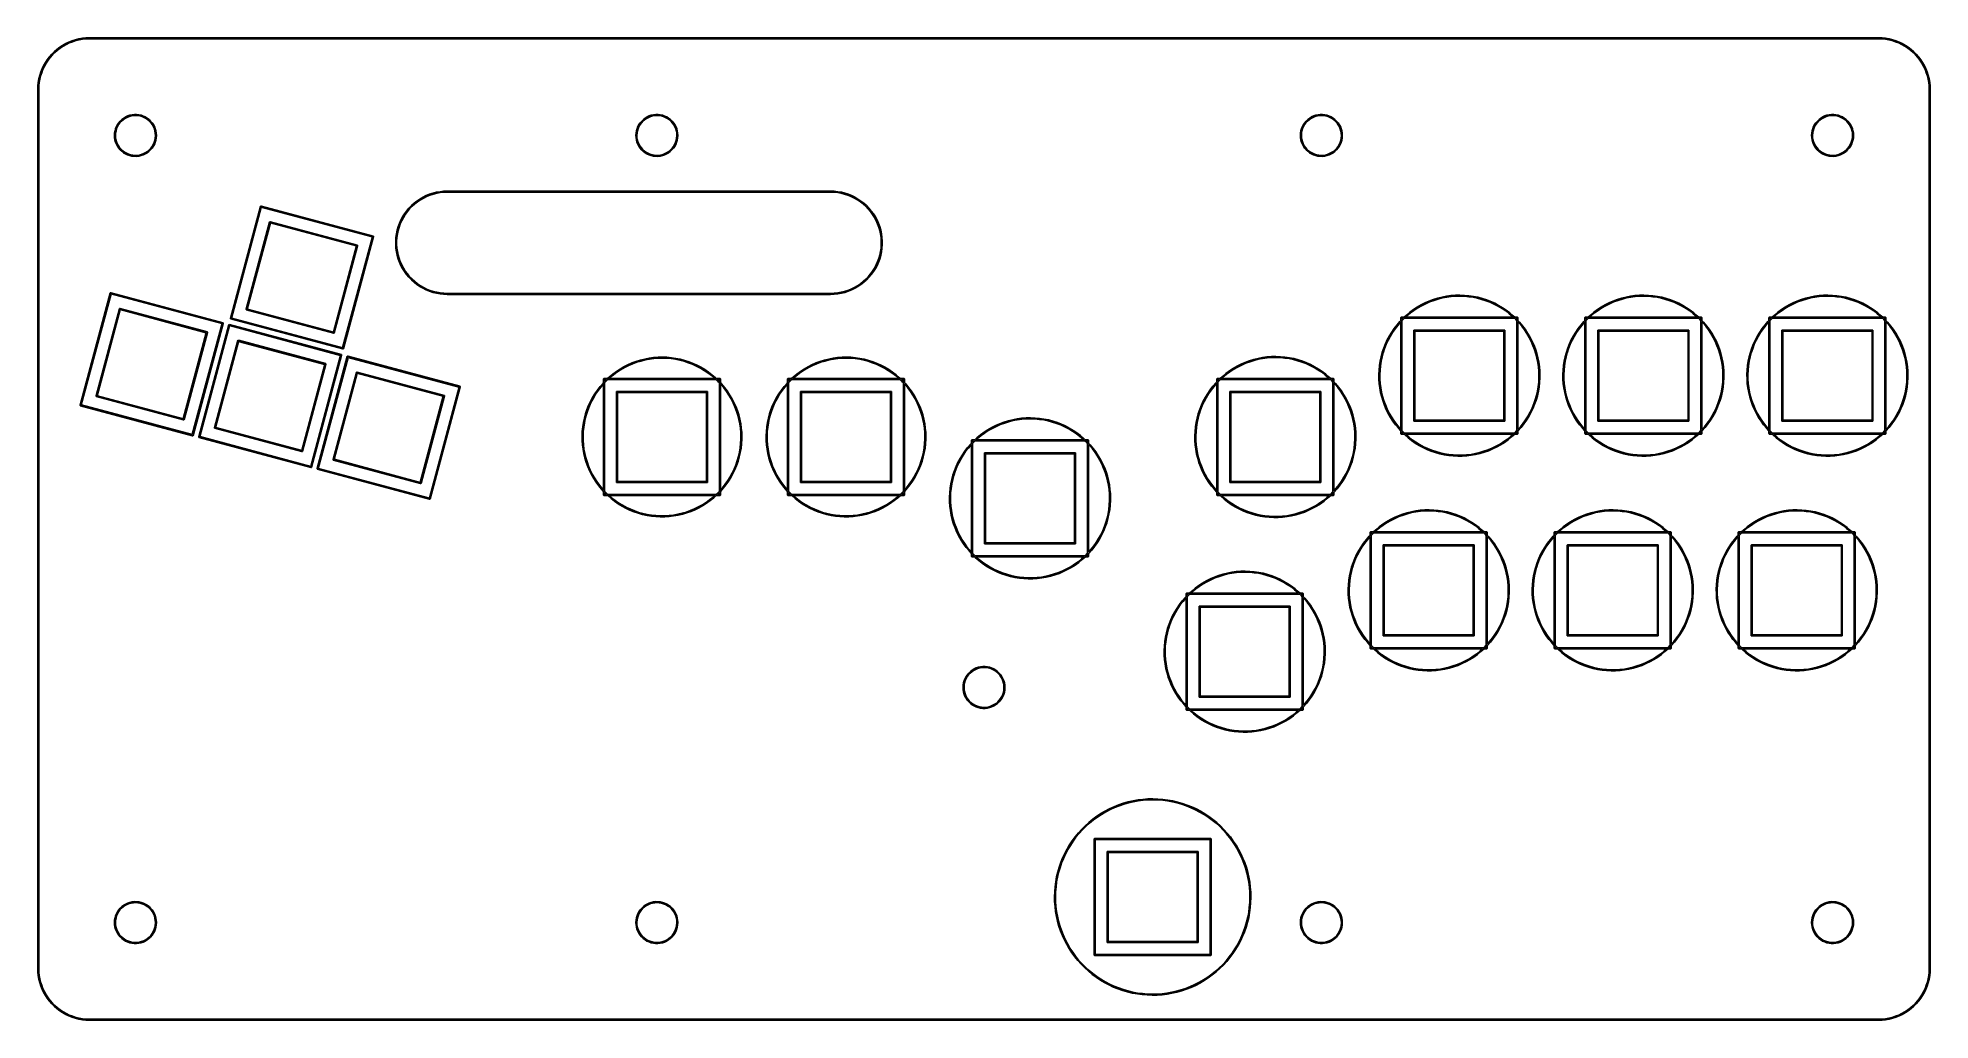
# Model space of a CAD drawing. Extents: x 63 to 356, y -222 to -69.
import ezdxf

# ---------------------------------------------------------------- set-up
doc = ezdxf.new("R2010")
doc.units = 0
doc.layers.add('BLACK', color=7, linetype='CONTINUOUS')

msp = doc.modelspace()

# ---------------------------------------------------------------- linework, layer by layer
at = {"layer": 'BLACK', "linetype": 'CONTINUOUS'}
for p, q in [((65.5872, -70.7784), (66.0231, -70.4478)), ((66.0231, -70.4478), (66.4806, -70.1477)), ((66.5561, -70.272), (66.107, -70.5666)), ((66.4806, -70.1477), (66.9575, -69.8796)), ((67.0244, -70.0087), (66.5561, -70.272)), ((66.9575, -69.8796), (67.4516, -69.6446)), ((67.5095, -69.778), (67.0244, -70.0087)), ((67.4516, -69.6446), (67.9605, -69.4439)), ((68.0092, -69.5809), (67.5095, -69.778)), ((67.9605, -69.4439), (68.482, -69.2784)), ((68.5212, -69.4184), (68.0092, -69.5809)), ((68.482, -69.2784), (69.0136, -69.1488)), ((69.0431, -69.2912), (68.5212, -69.4184)), ((69.0136, -69.1488), (69.5527, -69.0559)), ((69.5725, -69.1999), (69.0431, -69.2912)), ((69.5527, -69.0559), (70.097, -68.9999)), ((70.1069, -69.145), (69.5725, -69.1999)), ((70.097, -68.9999), (70.6437, -68.9813)), ((70.622, -69.1274), (70.1069, -69.145)), ((70.6437, -69.1312), (70.622, -69.1274)), ((70.6437, -68.9813), (348.456, -68.9813)), ((348.456, -69.1312), (70.6437, -69.1312)), ((348.456, -68.9813), (349.003, -68.9999)), ((348.469, -69.1271), (348.456, -69.1312)), ((348.993, -69.145), (348.469, -69.1271)), ((349.527, -69.1999), (348.993, -69.145)), ((349.003, -68.9999), (349.547, -69.0559)), ((350.057, -69.2912), (349.527, -69.1999)), ((349.547, -69.0559), (350.086, -69.1488)), ((350.579, -69.4184), (350.057, -69.2912)), ((350.086, -69.1488), (350.618, -69.2784)), ((351.091, -69.5809), (350.579, -69.4184)), ((350.618, -69.2784), (351.139, -69.4439)), ((351.59, -69.778), (351.091, -69.5809)), ((351.139, -69.4439), (351.648, -69.6446)), ((352.076, -70.0087), (351.59, -69.778)), ((351.648, -69.6446), (352.143, -69.8796)), ((352.544, -70.272), (352.076, -70.0087)), ((352.143, -69.8796), (352.619, -70.1477)), ((352.993, -70.5666), (352.544, -70.272)), ((352.619, -70.1477), (353.077, -70.4478)), ((353.077, -70.4478), (353.513, -70.7784)), ((63.2946, -73.8016), (63.5296, -73.3075)), ((63.6587, -73.3744), (63.428, -73.8595)), ((63.5296, -73.3075), (63.7977, -72.8306)), ((63.922, -72.9061), (63.6587, -73.3744)), ((63.7977, -72.8306), (64.0978, -72.3731)), ((64.2166, -72.457), (63.922, -72.9061)), ((64.0978, -72.3731), (64.4284, -71.9372)), ((64.5412, -72.0289), (64.2166, -72.457)), ((64.4284, -71.9372), (64.7879, -71.5248)), ((64.8942, -71.624), (64.5412, -72.0289)), ((64.7879, -71.5248), (65.1748, -71.1379)), ((65.274, -71.2442), (64.8942, -71.624)), ((65.1748, -71.1379), (65.5872, -70.7784)), ((65.6789, -70.8912), (65.274, -71.2442)), ((66.107, -70.5666), (65.6789, -70.8912)), ((353.421, -70.8912), (352.993, -70.5666)), ((353.826, -71.2442), (353.421, -70.8912)), ((353.513, -70.7784), (353.925, -71.1379)), ((354.206, -71.6241), (353.826, -71.2442)), ((353.925, -71.1379), (354.312, -71.5248)), ((354.559, -72.0289), (354.206, -71.6241)), ((354.312, -71.5248), (354.672, -71.9372)), ((354.883, -72.457), (354.559, -72.0289)), ((354.672, -71.9372), (355.002, -72.3731)), ((355.178, -72.9061), (354.883, -72.457)), ((355.002, -72.3731), (355.302, -72.8306)), ((355.441, -73.3744), (355.178, -72.9061)), ((355.302, -72.8306), (355.57, -73.3075)), ((355.672, -73.8595), (355.441, -73.3744)), ((355.57, -73.3075), (355.805, -73.8016)), ((62.6499, -76.447), (62.7059, -75.9027)), ((62.7059, -75.9027), (62.7988, -75.3636)), ((62.8499, -75.9225), (62.795, -76.4569)), ((62.7988, -75.3636), (62.9284, -74.832)), ((62.9412, -75.3931), (62.8499, -75.9225)), ((62.9284, -74.832), (63.0939, -74.3105)), ((63.0684, -74.8712), (62.9412, -75.3931)), ((63.2309, -74.3592), (63.0684, -74.8712)), ((63.0939, -74.3105), (63.2946, -73.8016)), ((63.428, -73.8595), (63.2309, -74.3592)), ((355.869, -74.3592), (355.672, -73.8595)), ((355.805, -73.8016), (356.006, -74.3105)), ((356.032, -74.8712), (355.869, -74.3592)), ((356.006, -74.3105), (356.172, -74.832)), ((356.159, -75.3931), (356.032, -74.8712)), ((356.25, -75.9225), (356.159, -75.3931)), ((356.172, -74.832), (356.301, -75.3636)), ((356.305, -76.4569), (356.25, -75.9225)), ((356.301, -75.3636), (356.394, -75.9027)), ((356.394, -75.9027), (356.45, -76.447)), ((62.6312, -76.9937), (62.6499, -76.447)), ((62.6312, -213.519), (62.6312, -76.9937)), ((62.795, -76.4569), (62.7771, -76.981)), ((62.7771, -76.981), (62.7812, -76.9937)), ((62.7812, -76.9937), (62.7812, -213.519)), ((356.323, -76.972), (356.305, -76.4569)), ((356.319, -76.9937), (356.323, -76.972)), ((356.319, -213.519), (356.319, -76.9937)), ((356.45, -76.447), (356.469, -76.9937)), ((356.469, -76.9937), (356.469, -213.519)), ((75.0076, -82.4539), (75.2057, -82.1635)), ((75.3814, -82.1751), (75.1776, -82.4556)), ((75.2057, -82.1635), (75.4339, -81.8962)), ((75.6151, -81.9191), (75.3814, -82.1751)), ((75.4339, -81.8962), (75.6898, -81.6552)), ((75.8759, -81.6908), (75.6151, -81.9191)), ((75.6898, -81.6552), (75.9701, -81.4431)), ((76.1606, -81.493), (75.8759, -81.6908)), ((75.9701, -81.4431), (76.2717, -81.2626)), ((76.4655, -81.3281), (76.1606, -81.493)), ((76.2717, -81.2626), (76.5911, -81.1157)), ((76.7869, -81.1983), (76.4655, -81.3281)), ((76.5911, -81.1157), (76.9244, -81.0042)), ((77.1208, -81.105), (76.7869, -81.1983)), ((76.9244, -81.0042), (77.2679, -80.9293)), ((77.463, -81.0496), (77.1208, -81.105)), ((77.2679, -80.9293), (77.6174, -80.892)), ((77.8092, -81.0327), (77.463, -81.0496)), ((77.6174, -80.892), (77.9689, -80.8926)), ((78.1551, -81.0545), (77.8092, -81.0327)), ((77.9689, -80.8926), (78.3183, -80.9311)), ((78.4965, -81.1146), (78.1551, -81.0545)), ((78.3183, -80.9311), (78.6615, -81.0072)), ((78.829, -81.2125), (78.4965, -81.1146)), ((78.6615, -81.0072), (78.9944, -81.1199)), ((79.1486, -81.3468), (78.829, -81.2125)), ((78.9944, -81.1199), (79.3133, -81.2679)), ((79.4512, -81.516), (79.1486, -81.3468)), ((79.3133, -81.2679), (79.6143, -81.4495)), ((79.733, -81.7177), (79.4512, -81.516)), ((79.6143, -81.4495), (79.8939, -81.6625)), ((79.9906, -81.9497), (79.733, -81.7177)), ((79.8939, -81.6625), (80.1489, -81.9045)), ((80.2208, -82.2089), (79.9906, -81.9497)), ((80.1489, -81.9045), (80.3762, -82.1726)), ((80.4206, -82.4922), (80.2208, -82.2089)), ((80.3762, -82.1726), (80.5733, -82.4636)), ((155.97, -82.4539), (156.168, -82.1635)), ((156.344, -82.1751), (156.14, -82.4556)), ((156.168, -82.1635), (156.396, -81.8962)), ((156.578, -81.9191), (156.344, -82.1751)), ((156.396, -81.8962), (156.652, -81.6552)), ((156.838, -81.6908), (156.578, -81.9191)), ((156.652, -81.6552), (156.933, -81.4431)), ((157.123, -81.493), (156.838, -81.6908)), ((156.933, -81.4431), (157.234, -81.2626)), ((157.428, -81.3281), (157.123, -81.493)), ((157.234, -81.2626), (157.554, -81.1157)), ((157.749, -81.1983), (157.428, -81.3281)), ((157.554, -81.1157), (157.887, -81.0042)), ((158.083, -81.105), (157.749, -81.1983)), ((157.887, -81.0042), (158.23, -80.9293)), ((158.425, -81.0496), (158.083, -81.105)), ((158.23, -80.9293), (158.58, -80.892)), ((158.772, -81.0327), (158.425, -81.0496)), ((158.58, -80.892), (158.931, -80.8926)), ((159.118, -81.0545), (158.772, -81.0327)), ((158.931, -80.8926), (159.281, -80.9311)), ((159.459, -81.1146), (159.118, -81.0545)), ((159.281, -80.9311), (159.624, -81.0072)), ((159.792, -81.2125), (159.459, -81.1146)), ((159.624, -81.0072), (159.957, -81.1199)), ((160.111, -81.3468), (159.792, -81.2125)), ((159.957, -81.1199), (160.276, -81.2679)), ((160.414, -81.516), (160.111, -81.3468)), ((160.276, -81.2679), (160.577, -81.4495)), ((160.696, -81.7177), (160.414, -81.516)), ((160.577, -81.4495), (160.856, -81.6625)), ((160.953, -81.9497), (160.696, -81.7177)), ((160.856, -81.6625), (161.111, -81.9045)), ((161.183, -82.2089), (160.953, -81.9497)), ((161.111, -81.9045), (161.339, -82.1726)), ((161.383, -82.4922), (161.183, -82.2089)), ((161.339, -82.1726), (161.536, -82.4636)), ((259.158, -82.4539), (259.356, -82.1635)), ((259.531, -82.1751), (259.328, -82.4556)), ((259.356, -82.1635), (259.584, -81.8962)), ((259.765, -81.9191), (259.531, -82.1751)), ((259.584, -81.8962), (259.84, -81.6552)), ((260.026, -81.6908), (259.765, -81.9191)), ((259.84, -81.6552), (260.12, -81.4431)), ((260.311, -81.493), (260.026, -81.6908)), ((260.12, -81.4431), (260.422, -81.2626)), ((260.616, -81.3281), (260.311, -81.493)), ((260.422, -81.2626), (260.741, -81.1157)), ((260.937, -81.1983), (260.616, -81.3281)), ((260.741, -81.1157), (261.074, -81.0042)), ((261.271, -81.105), (260.937, -81.1983)), ((261.074, -81.0042), (261.418, -80.9293)), ((261.613, -81.0496), (261.271, -81.105)), ((261.418, -80.9293), (261.767, -80.892)), ((261.959, -81.0327), (261.613, -81.0496)), ((261.767, -80.892), (262.119, -80.8926)), ((262.305, -81.0545), (261.959, -81.0327)), ((262.119, -80.8926), (262.468, -80.9311)), ((262.647, -81.1146), (262.305, -81.0545)), ((262.468, -80.9311), (262.811, -81.0072)), ((262.979, -81.2125), (262.647, -81.1146)), ((262.811, -81.0072), (263.144, -81.1199)), ((263.299, -81.3468), (262.979, -81.2125)), ((263.144, -81.1199), (263.463, -81.2679)), ((263.601, -81.516), (263.299, -81.3468)), ((263.463, -81.2679), (263.764, -81.4495)), ((263.883, -81.7177), (263.601, -81.516)), ((263.764, -81.4495), (264.044, -81.6625)), ((264.141, -81.9497), (263.883, -81.7177)), ((264.044, -81.6625), (264.299, -81.9045)), ((264.371, -82.2089), (264.141, -81.9497)), ((264.299, -81.9045), (264.526, -82.1726)), ((264.571, -82.4922), (264.371, -82.2089)), ((264.526, -82.1726), (264.723, -82.4636)), ((338.533, -82.4539), (338.731, -82.1635)), ((338.906, -82.1751), (338.703, -82.4556)), ((338.731, -82.1635), (338.959, -81.8962)), ((339.14, -81.9191), (338.906, -82.1751)), ((338.959, -81.8962), (339.215, -81.6552)), ((339.401, -81.6908), (339.14, -81.9191)), ((339.215, -81.6552), (339.495, -81.4431)), ((339.686, -81.493), (339.401, -81.6908)), ((339.495, -81.4431), (339.797, -81.2626)), ((339.991, -81.3281), (339.686, -81.493)), ((339.797, -81.2626), (340.116, -81.1157)), ((340.312, -81.1983), (339.991, -81.3281)), ((340.116, -81.1157), (340.449, -81.0042)), ((340.646, -81.105), (340.312, -81.1983)), ((340.449, -81.0042), (340.793, -80.9293)), ((340.988, -81.0496), (340.646, -81.105)), ((340.793, -80.9293), (341.142, -80.892)), ((341.334, -81.0327), (340.988, -81.0496)), ((341.142, -80.892), (341.494, -80.8926)), ((341.68, -81.0545), (341.334, -81.0327)), ((341.494, -80.8926), (341.843, -80.9311)), ((342.022, -81.1146), (341.68, -81.0545)), ((341.843, -80.9311), (342.186, -81.0072)), ((342.354, -81.2125), (342.022, -81.1146)), ((342.186, -81.0072), (342.519, -81.1199)), ((342.674, -81.3468), (342.354, -81.2125)), ((342.519, -81.1199), (342.838, -81.2679)), ((342.976, -81.516), (342.674, -81.3468)), ((342.838, -81.2679), (343.139, -81.4495)), ((343.258, -81.7177), (342.976, -81.516)), ((343.139, -81.4495), (343.419, -81.6625)), ((343.516, -81.9497), (343.258, -81.7177)), ((343.419, -81.6625), (343.674, -81.9045)), ((343.746, -82.2089), (343.516, -81.9497)), ((343.674, -81.9045), (343.901, -82.1726)), ((343.946, -82.4922), (343.746, -82.2089)), ((343.901, -82.1726), (344.098, -82.4636)), ((74.5375, -84.1262), (74.5394, -84.0941)), ((74.5553, -84.4772), (74.5375, -84.1262)), ((74.5394, -84.0941), (74.5578, -83.7752)), ((74.6109, -84.8243), (74.5553, -84.4772)), ((74.5578, -83.7752), (74.6158, -83.4285)), ((74.7037, -85.1634), (74.6109, -84.8243)), ((74.6158, -83.4285), (74.7109, -83.0901)), ((74.7071, -83.7484), (74.6829, -84.0941)), ((74.6829, -84.0941), (74.6974, -84.4405)), ((74.6974, -84.4405), (74.7505, -84.783)), ((74.8325, -85.4904), (74.7037, -85.1634)), ((74.7697, -83.4074), (74.7071, -83.7484)), ((74.7109, -83.0901), (74.842, -82.764)), ((74.7505, -84.783), (74.8413, -85.1176)), ((74.8699, -83.0756), (74.7697, -83.4074)), ((74.8413, -85.1176), (74.969, -85.4398)), ((74.842, -82.764), (75.0076, -82.4539)), ((75.0064, -82.757), (74.8699, -83.0756)), ((75.1776, -82.4556), (75.0064, -82.757)), ((80.5876, -82.7959), (80.4206, -82.4922)), ((80.5733, -82.4636), (80.7378, -82.7743)), ((80.7197, -83.1164), (80.5876, -82.7959)), ((80.69, -85.2401), (80.7948, -84.9097)), ((80.8152, -83.4496), (80.7197, -83.1164)), ((80.8604, -85.1956), (80.7282, -85.5213)), ((80.7378, -82.7743), (80.8677, -83.1009)), ((80.7948, -84.9097), (80.8622, -84.5696)), ((80.873, -83.7914), (80.8152, -83.4496)), ((80.9567, -84.8575), (80.8604, -85.1956)), ((80.8622, -84.5696), (80.8912, -84.2242)), ((80.8677, -83.1009), (80.9617, -83.4396)), ((80.8924, -84.1375), (80.873, -83.7914)), ((80.8912, -84.2242), (80.8924, -84.1375)), ((81.016, -84.511), (80.9567, -84.8575)), ((80.9617, -83.4396), (81.0185, -83.7865)), ((81.0374, -84.1602), (81.016, -84.511)), ((81.0185, -83.7865), (81.0375, -84.1375)), ((81.0375, -84.1375), (81.0374, -84.1602)), ((155.5, -84.1262), (155.502, -84.0941)), ((155.518, -84.4772), (155.5, -84.1262)), ((155.502, -84.0941), (155.52, -83.7752)), ((155.573, -84.8243), (155.518, -84.4772)), ((155.52, -83.7752), (155.578, -83.4285)), ((155.666, -85.1634), (155.573, -84.8243)), ((155.578, -83.4285), (155.673, -83.0901)), ((155.67, -83.7484), (155.645, -84.0941)), ((155.645, -84.0941), (155.66, -84.4405)), ((155.66, -84.4405), (155.713, -84.783)), ((155.795, -85.4904), (155.666, -85.1634)), ((155.732, -83.4074), (155.67, -83.7484)), ((155.673, -83.0901), (155.804, -82.764)), ((155.713, -84.783), (155.804, -85.1176)), ((155.832, -83.0756), (155.732, -83.4074)), ((155.804, -82.764), (155.97, -82.4539)), ((155.804, -85.1176), (155.931, -85.4398)), ((155.969, -82.757), (155.832, -83.0756)), ((156.14, -82.4556), (155.969, -82.757)), ((161.55, -82.7959), (161.383, -82.4922)), ((161.536, -82.4636), (161.7, -82.7743)), ((161.682, -83.1164), (161.55, -82.7959)), ((161.653, -85.2401), (161.757, -84.9097)), ((161.778, -83.4496), (161.682, -83.1164)), ((161.823, -85.1956), (161.691, -85.5213)), ((161.7, -82.7743), (161.83, -83.1009)), ((161.757, -84.9097), (161.825, -84.5696)), ((161.836, -83.7914), (161.778, -83.4496)), ((161.919, -84.8575), (161.823, -85.1956)), ((161.825, -84.5696), (161.854, -84.2242)), ((161.83, -83.1009), (161.924, -83.4396)), ((161.855, -84.1375), (161.836, -83.7914)), ((161.854, -84.2242), (161.855, -84.1375)), ((161.978, -84.511), (161.919, -84.8575)), ((161.924, -83.4396), (161.981, -83.7865)), ((162, -84.1602), (161.978, -84.511)), ((161.981, -83.7865), (162, -84.1375)), ((162, -84.1375), (162, -84.1602)), ((258.688, -84.1262), (258.689, -84.0941)), ((258.705, -84.4772), (258.688, -84.1262)), ((258.689, -84.0941), (258.708, -83.7752)), ((258.761, -84.8243), (258.705, -84.4772)), ((258.708, -83.7752), (258.766, -83.4285)), ((258.854, -85.1634), (258.761, -84.8243)), ((258.766, -83.4285), (258.861, -83.0901)), ((258.857, -83.7484), (258.833, -84.0941)), ((258.833, -84.0941), (258.847, -84.4405)), ((258.847, -84.4405), (258.9, -84.783)), ((258.982, -85.4904), (258.854, -85.1634)), ((258.92, -83.4074), (258.857, -83.7484)), ((258.861, -83.0901), (258.992, -82.764)), ((258.9, -84.783), (258.991, -85.1176)), ((259.02, -83.0756), (258.92, -83.4074)), ((258.991, -85.1176), (259.119, -85.4398)), ((258.992, -82.764), (259.158, -82.4539)), ((259.156, -82.757), (259.02, -83.0756)), ((259.328, -82.4556), (259.156, -82.757)), ((264.738, -82.7959), (264.571, -82.4922)), ((264.723, -82.4636), (264.888, -82.7743)), ((264.87, -83.1164), (264.738, -82.7959)), ((264.84, -85.2401), (264.945, -84.9097)), ((264.965, -83.4496), (264.87, -83.1164)), ((265.01, -85.1956), (264.878, -85.5213)), ((264.888, -82.7743), (265.018, -83.1009)), ((264.945, -84.9097), (265.012, -84.5696)), ((265.023, -83.7914), (264.965, -83.4496)), ((265.107, -84.8575), (265.01, -85.1956)), ((265.012, -84.5696), (265.041, -84.2242)), ((265.018, -83.1009), (265.112, -83.4396)), ((265.042, -84.1375), (265.023, -83.7914)), ((265.041, -84.2242), (265.042, -84.1375)), ((265.166, -84.511), (265.107, -84.8575)), ((265.112, -83.4396), (265.168, -83.7865)), ((265.187, -84.1602), (265.166, -84.511)), ((265.168, -83.7865), (265.188, -84.1375)), ((265.188, -84.1375), (265.187, -84.1602)), ((338.063, -84.1262), (338.064, -84.0941)), ((338.08, -84.4772), (338.063, -84.1262)), ((338.064, -84.0941), (338.083, -83.7752)), ((338.136, -84.8243), (338.08, -84.4772)), ((338.083, -83.7752), (338.141, -83.4285)), ((338.229, -85.1634), (338.136, -84.8243)), ((338.141, -83.4285), (338.236, -83.0901)), ((338.232, -83.7484), (338.208, -84.0941)), ((338.208, -84.0941), (338.222, -84.4405)), ((338.222, -84.4405), (338.275, -84.783)), ((338.357, -85.4904), (338.229, -85.1634)), ((338.295, -83.4074), (338.232, -83.7484)), ((338.236, -83.0901), (338.367, -82.764)), ((338.275, -84.783), (338.366, -85.1176)), ((338.395, -83.0756), (338.295, -83.4074)), ((338.366, -85.1176), (338.494, -85.4398)), ((338.367, -82.764), (338.533, -82.4539)), ((338.531, -82.757), (338.395, -83.0756)), ((338.703, -82.4556), (338.531, -82.757)), ((344.113, -82.7959), (343.946, -82.4922)), ((344.098, -82.4636), (344.263, -82.7743)), ((344.245, -83.1164), (344.113, -82.7959)), ((344.215, -85.2401), (344.32, -84.9097)), ((344.34, -83.4496), (344.245, -83.1164)), ((344.385, -85.1956), (344.253, -85.5213)), ((344.263, -82.7743), (344.393, -83.1009)), ((344.32, -84.9097), (344.387, -84.5696)), ((344.398, -83.7914), (344.34, -83.4496)), ((344.482, -84.8575), (344.385, -85.1956)), ((344.387, -84.5696), (344.416, -84.2242)), ((344.393, -83.1009), (344.487, -83.4396)), ((344.417, -84.1375), (344.398, -83.7914)), ((344.416, -84.2242), (344.417, -84.1375)), ((344.541, -84.511), (344.482, -84.8575)), ((344.487, -83.4396), (344.543, -83.7865)), ((344.562, -84.1602), (344.541, -84.511)), ((344.543, -83.7865), (344.562, -84.1375)), ((344.562, -84.1375), (344.562, -84.1602)), ((74.9959, -85.8016), (74.8325, -85.4904)), ((74.969, -85.4398), (75.1317, -85.7459)), ((75.1919, -86.0934), (74.9959, -85.8016)), ((75.1317, -85.7459), (75.3275, -86.0319)), ((75.4184, -86.3623), (75.1919, -86.0934)), ((75.3275, -86.0319), (75.554, -86.2943)), ((75.6725, -86.6051), (75.4184, -86.3623)), ((75.554, -86.2943), (75.8084, -86.5299)), ((75.9514, -86.8191), (75.6725, -86.6051)), ((75.8084, -86.5299), (76.0874, -86.7356)), ((76.2517, -87.0017), (75.9514, -86.8191)), ((76.0874, -86.7356), (76.3876, -86.9089)), ((76.57, -87.1508), (76.2517, -87.0017)), ((76.3876, -86.9089), (76.7052, -87.0477)), ((76.9026, -87.2647), (76.57, -87.1508)), ((76.7052, -87.0477), (77.0364, -87.1502)), ((77.2455, -87.342), (76.9026, -87.2647)), ((77.0364, -87.1502), (77.3769, -87.2151)), ((77.5948, -87.3818), (77.2455, -87.342)), ((77.3769, -87.2151), (77.7225, -87.2417)), ((77.9463, -87.3836), (77.5948, -87.3818)), ((77.7225, -87.2417), (78.0689, -87.2296)), ((78.2959, -87.3475), (77.9463, -87.3836)), ((78.0689, -87.2296), (78.4118, -87.179)), ((78.6396, -87.2738), (78.2959, -87.3475)), ((78.4118, -87.179), (78.747, -87.0904)), ((78.9733, -87.1634), (78.6396, -87.2738)), ((78.747, -87.0904), (79.0701, -86.9651)), ((79.2932, -87.0177), (78.9733, -87.1634)), ((79.0701, -86.9651), (79.3773, -86.8045)), ((79.5955, -86.8382), (79.2932, -87.0177)), ((79.3773, -86.8045), (79.6647, -86.6106)), ((79.8766, -86.6271), (79.5955, -86.8382)), ((79.6647, -86.6106), (79.9287, -86.386)), ((80.1332, -86.387), (79.8766, -86.6271)), ((79.9287, -86.386), (80.166, -86.1333)), ((80.3624, -86.1205), (80.1332, -86.387)), ((80.166, -86.1333), (80.3736, -85.8557)), ((80.5615, -85.8308), (80.3624, -86.1205)), ((80.3736, -85.8557), (80.549, -85.5567)), ((80.549, -85.5567), (80.69, -85.2401)), ((80.7282, -85.5213), (80.5615, -85.8308)), ((155.958, -85.8016), (155.795, -85.4904)), ((155.931, -85.4398), (156.094, -85.7459)), ((156.154, -86.0934), (155.958, -85.8016)), ((156.094, -85.7459), (156.29, -86.0319)), ((156.381, -86.3623), (156.154, -86.0934)), ((156.29, -86.0319), (156.517, -86.2943)), ((156.635, -86.6051), (156.381, -86.3623)), ((156.517, -86.2943), (156.771, -86.5299)), ((156.914, -86.8191), (156.635, -86.6051)), ((156.771, -86.5299), (157.05, -86.7356)), ((157.214, -87.0017), (156.914, -86.8191)), ((157.05, -86.7356), (157.35, -86.9089)), ((157.533, -87.1508), (157.214, -87.0017)), ((157.35, -86.9089), (157.668, -87.0477)), ((157.865, -87.2647), (157.533, -87.1508)), ((157.668, -87.0477), (157.999, -87.1502)), ((158.208, -87.342), (157.865, -87.2647)), ((157.999, -87.1502), (158.339, -87.2151)), ((158.557, -87.3818), (158.208, -87.342)), ((158.339, -87.2151), (158.685, -87.2417)), ((158.909, -87.3836), (158.557, -87.3818)), ((158.685, -87.2417), (159.031, -87.2296)), ((159.258, -87.3475), (158.909, -87.3836)), ((159.031, -87.2296), (159.374, -87.179)), ((159.602, -87.2738), (159.258, -87.3475)), ((159.374, -87.179), (159.709, -87.0904)), ((159.936, -87.1634), (159.602, -87.2738)), ((159.709, -87.0904), (160.033, -86.9651)), ((160.256, -87.0177), (159.936, -87.1634)), ((160.033, -86.9651), (160.34, -86.8045)), ((160.558, -86.8382), (160.256, -87.0177)), ((160.34, -86.8045), (160.627, -86.6106)), ((160.839, -86.6271), (160.558, -86.8382)), ((160.627, -86.6106), (160.891, -86.386)), ((161.096, -86.387), (160.839, -86.6271)), ((160.891, -86.386), (161.128, -86.1333)), ((161.325, -86.1205), (161.096, -86.387)), ((161.128, -86.1333), (161.336, -85.8557)), ((161.524, -85.8308), (161.325, -86.1205)), ((161.336, -85.8557), (161.512, -85.5567)), ((161.512, -85.5567), (161.653, -85.2401)), ((161.691, -85.5213), (161.524, -85.8308)), ((259.146, -85.8016), (258.982, -85.4904)), ((259.119, -85.4398), (259.282, -85.7459)), ((259.342, -86.0934), (259.146, -85.8016)), ((259.282, -85.7459), (259.478, -86.0319)), ((259.568, -86.3623), (259.342, -86.0934)), ((259.478, -86.0319), (259.704, -86.2943)), ((259.822, -86.6051), (259.568, -86.3623)), ((259.704, -86.2943), (259.958, -86.5299)), ((260.101, -86.8191), (259.822, -86.6051)), ((259.958, -86.5299), (260.237, -86.7356)), ((260.402, -87.0017), (260.101, -86.8191)), ((260.237, -86.7356), (260.538, -86.9089)), ((260.72, -87.1508), (260.402, -87.0017)), ((260.538, -86.9089), (260.855, -87.0477)), ((261.053, -87.2647), (260.72, -87.1508)), ((260.855, -87.0477), (261.186, -87.1502)), ((261.396, -87.342), (261.053, -87.2647)), ((261.186, -87.1502), (261.527, -87.2151)), ((261.745, -87.3818), (261.396, -87.342)), ((261.527, -87.2151), (261.872, -87.2417)), ((262.096, -87.3836), (261.745, -87.3818)), ((261.872, -87.2417), (262.219, -87.2296)), ((262.446, -87.3475), (262.096, -87.3836)), ((262.219, -87.2296), (262.562, -87.179)), ((262.79, -87.2738), (262.446, -87.3475)), ((262.562, -87.179), (262.897, -87.0904)), ((263.123, -87.1634), (262.79, -87.2738)), ((262.897, -87.0904), (263.22, -86.9651)), ((263.443, -87.0177), (263.123, -87.1634)), ((263.22, -86.9651), (263.527, -86.8045)), ((263.745, -86.8382), (263.443, -87.0177)), ((263.527, -86.8045), (263.815, -86.6106)), ((264.027, -86.6271), (263.745, -86.8382)), ((263.815, -86.6106), (264.079, -86.386)), ((264.283, -86.387), (264.027, -86.6271)), ((264.079, -86.386), (264.316, -86.1333)), ((264.512, -86.1205), (264.283, -86.387)), ((264.316, -86.1333), (264.524, -85.8557)), ((264.712, -85.8308), (264.512, -86.1205)), ((264.524, -85.8557), (264.699, -85.5567)), ((264.699, -85.5567), (264.84, -85.2401)), ((264.878, -85.5213), (264.712, -85.8308)), ((338.521, -85.8016), (338.357, -85.4904)), ((338.494, -85.4398), (338.657, -85.7459)), ((338.717, -86.0934), (338.521, -85.8016)), ((338.657, -85.7459), (338.853, -86.0319)), ((338.943, -86.3623), (338.717, -86.0934)), ((338.853, -86.0319), (339.079, -86.2943)), ((339.197, -86.6051), (338.943, -86.3623)), ((339.079, -86.2943), (339.333, -86.5299)), ((339.476, -86.8191), (339.197, -86.6051)), ((339.333, -86.5299), (339.612, -86.7356)), ((339.777, -87.0017), (339.476, -86.8191)), ((339.612, -86.7356), (339.913, -86.9089)), ((340.095, -87.1508), (339.777, -87.0017)), ((339.913, -86.9089), (340.23, -87.0477)), ((340.428, -87.2647), (340.095, -87.1508)), ((340.23, -87.0477), (340.561, -87.1502)), ((340.771, -87.342), (340.428, -87.2647)), ((340.561, -87.1502), (340.902, -87.2151)), ((341.12, -87.3818), (340.771, -87.342)), ((340.902, -87.2151), (341.247, -87.2417)), ((341.471, -87.3836), (341.12, -87.3818)), ((341.247, -87.2417), (341.594, -87.2296)), ((341.821, -87.3475), (341.471, -87.3836)), ((341.594, -87.2296), (341.937, -87.179)), ((342.165, -87.2738), (341.821, -87.3475)), ((341.937, -87.179), (342.272, -87.0904)), ((342.498, -87.1634), (342.165, -87.2738)), ((342.272, -87.0904), (342.595, -86.9651)), ((342.818, -87.0177), (342.498, -87.1634)), ((342.595, -86.9651), (342.902, -86.8045)), ((343.12, -86.8382), (342.818, -87.0177)), ((342.902, -86.8045), (343.19, -86.6106)), ((343.402, -86.6271), (343.12, -86.8382)), ((343.19, -86.6106), (343.454, -86.386)), ((343.658, -86.387), (343.402, -86.6271)), ((343.454, -86.386), (343.691, -86.1333)), ((343.887, -86.1205), (343.658, -86.387)), ((343.691, -86.1333), (343.899, -85.8557)), ((344.087, -85.8308), (343.887, -86.1205)), ((343.899, -85.8557), (344.074, -85.5567)), ((344.074, -85.5567), (344.215, -85.2401)), ((344.253, -85.5213), (344.087, -85.8308)), ((121.497, -94.324), (121.96, -94.0113)), ((121.96, -94.0113), (122.445, -93.7316)), ((122.513, -93.8598), (122.037, -94.1344)), ((122.445, -93.7316), (122.947, -93.4865)), ((123.006, -93.6191), (122.513, -93.8598)), ((122.947, -93.4865), (123.466, -93.277)), ((123.515, -93.4134), (123.006, -93.6191)), ((123.466, -93.277), (123.998, -93.1041)), ((124.038, -93.2437), (123.515, -93.4134)), ((123.998, -93.1041), (124.54, -92.9688)), ((124.571, -93.1109), (124.038, -93.2437)), ((124.54, -92.9688), (125.091, -92.8717)), ((125.111, -93.0155), (124.571, -93.1109)), ((125.091, -92.8717), (125.647, -92.8133)), ((125.657, -92.9581), (125.111, -93.0155)), ((125.647, -92.8133), (126.206, -92.7938)), ((126.184, -92.9397), (125.657, -92.9581)), ((126.206, -92.9437), (126.184, -92.9397)), ((126.206, -92.7938), (185.737, -92.7938)), ((185.737, -92.9437), (126.206, -92.9437)), ((185.737, -92.7938), (186.296, -92.8133)), ((185.751, -92.9394), (185.737, -92.9437)), ((186.286, -92.9581), (185.751, -92.9394)), ((186.832, -93.0155), (186.286, -92.9581)), ((186.296, -92.8133), (186.853, -92.8717)), ((187.373, -93.1109), (186.832, -93.0155)), ((186.853, -92.8717), (187.403, -92.9688)), ((187.906, -93.2437), (187.373, -93.1109)), ((187.403, -92.9688), (187.946, -93.1041)), ((188.428, -93.4134), (187.906, -93.2437)), ((187.946, -93.1041), (188.478, -93.277)), ((188.937, -93.6191), (188.428, -93.4134)), ((188.478, -93.277), (188.996, -93.4865)), ((189.431, -93.8598), (188.937, -93.6191)), ((188.996, -93.4865), (189.499, -93.7316)), ((189.907, -94.1344), (189.431, -93.8598)), ((189.499, -93.7316), (189.983, -94.0113)), ((189.983, -94.0113), (190.447, -94.324)), ((92.5452, -112.544), (97.2039, -95.1577)), ((97.3294, -95.269), (92.7095, -112.511)), ((97.2039, -95.1577), (97.2081, -95.1487)), ((97.2081, -95.1487), (97.2084, -95.1454)), ((97.2084, -95.1454), (97.2107, -95.143)), ((97.2107, -95.143), (97.2149, -95.1341)), ((97.2149, -95.1341), (97.2309, -95.1229)), ((97.2309, -95.1229), (97.2446, -95.1091)), ((97.2446, -95.1091), (97.2514, -95.1085)), ((97.2514, -95.1085), (97.2569, -95.1047)), ((97.2569, -95.1047), (97.2763, -95.1063)), ((97.2763, -95.1063), (97.2957, -95.1047)), ((97.2957, -95.1047), (114.682, -99.7634)), ((114.571, -99.8889), (97.3294, -95.269)), ((119.005, -97.2938), (119.267, -96.8)), ((119.393, -96.8726), (119.135, -97.3575)), ((119.267, -96.8), (119.564, -96.3257)), ((119.684, -96.4069), (119.393, -96.8726)), ((119.564, -96.3257), (119.892, -95.8733)), ((120.007, -95.9627), (119.684, -96.4069)), ((119.892, -95.8733), (120.252, -95.4448)), ((120.36, -95.542), (120.007, -95.9627)), ((120.252, -95.4448), (120.64, -95.0425)), ((120.741, -95.147), (120.36, -95.542)), ((120.64, -95.0425), (121.056, -94.6683)), ((121.149, -94.7796), (120.741, -95.147)), ((121.056, -94.6683), (121.497, -94.324)), ((121.582, -94.4415), (121.149, -94.7796)), ((122.037, -94.1344), (121.582, -94.4415)), ((190.362, -94.4415), (189.907, -94.1344)), ((190.794, -94.7796), (190.362, -94.4415)), ((190.447, -94.324), (190.888, -94.6683)), ((191.203, -95.147), (190.794, -94.7796)), ((190.888, -94.6683), (191.303, -95.0425)), ((191.584, -95.542), (191.203, -95.147)), ((191.303, -95.0425), (191.692, -95.4448)), ((191.937, -95.9627), (191.584, -95.542)), ((191.692, -95.4448), (192.051, -95.8733)), ((192.26, -96.4069), (191.937, -95.9627)), ((192.051, -95.8733), (192.38, -96.3257)), ((192.551, -96.8726), (192.26, -96.4069)), ((192.38, -96.3257), (192.677, -96.8)), ((192.809, -97.3575), (192.551, -96.8726)), ((192.677, -96.8), (192.939, -97.2938)), ((94.9946, -111.13), (98.6181, -97.6072)), ((98.7436, -97.7184), (95.1589, -111.097)), ((98.6181, -97.6072), (98.6223, -97.5982)), ((98.6223, -97.5982), (98.6226, -97.5949)), ((98.6226, -97.5949), (98.6249, -97.5925)), ((98.6249, -97.5925), (98.6291, -97.5836)), ((98.6291, -97.5836), (98.6451, -97.5724)), ((98.6451, -97.5724), (98.6589, -97.5586)), ((98.6589, -97.5586), (98.6656, -97.558)), ((98.6656, -97.558), (98.6711, -97.5541)), ((98.6711, -97.5541), (98.6906, -97.5558)), ((98.6906, -97.5558), (98.71, -97.5541)), ((98.71, -97.5541), (112.233, -101.178)), ((112.122, -101.303), (98.7436, -97.7184)), ((109.951, -117.131), (114.571, -99.8889)), ((114.735, -99.8553), (110.077, -117.242)), ((114.682, -99.7634), (114.691, -99.7676)), ((114.691, -99.7676), (114.695, -99.7679)), ((114.695, -99.7679), (114.697, -99.7702)), ((114.697, -99.7702), (114.706, -99.7744)), ((114.706, -99.7744), (114.717, -99.7904)), ((114.717, -99.7904), (114.731, -99.8041)), ((114.731, -99.8041), (114.732, -99.8109)), ((114.732, -99.8109), (114.735, -99.8164)), ((114.735, -99.8164), (114.734, -99.8358)), ((114.734, -99.8358), (114.735, -99.8553)), ((118.238, -99.9687), (118.315, -99.4149)), ((118.315, -99.4149), (118.432, -98.8679)), ((118.458, -99.4401), (118.382, -99.9839)), ((118.432, -98.8679), (118.586, -98.3303)), ((118.573, -98.903), (118.458, -99.4401)), ((118.724, -98.3751), (118.573, -98.903)), ((118.586, -98.3303), (118.777, -97.8047)), ((118.912, -97.8591), (118.724, -98.3751)), ((118.777, -97.8047), (119.005, -97.2938)), ((119.135, -97.3575), (118.912, -97.8591)), ((193.032, -97.8591), (192.809, -97.3575)), ((192.939, -97.2938), (193.167, -97.8047)), ((193.22, -98.3751), (193.032, -97.8591)), ((193.167, -97.8047), (193.358, -98.3303)), ((193.371, -98.903), (193.22, -98.3751)), ((193.358, -98.3303), (193.512, -98.8679)), ((193.485, -99.4401), (193.371, -98.903)), ((193.562, -99.9839), (193.485, -99.4401)), ((193.512, -98.8679), (193.628, -99.4149)), ((193.628, -99.4149), (193.706, -99.9687)), ((108.537, -114.681), (112.122, -101.303)), ((112.286, -101.269), (108.662, -114.792)), ((112.233, -101.178), (112.242, -101.182)), ((112.242, -101.182), (112.245, -101.182)), ((112.245, -101.182), (112.248, -101.184)), ((112.248, -101.184), (112.257, -101.189)), ((112.257, -101.189), (112.268, -101.205)), ((112.268, -101.205), (112.281, -101.218)), ((112.281, -101.218), (112.282, -101.225)), ((112.282, -101.225), (112.286, -101.231)), ((112.286, -101.231), (112.284, -101.25)), ((112.284, -101.25), (112.286, -101.269)), ((118.199, -100.527), (118.238, -99.9687)), ((118.199, -101.086), (118.199, -100.527)), ((118.238, -101.644), (118.199, -101.086)), ((118.315, -102.198), (118.238, -101.644)), ((118.432, -102.745), (118.315, -102.198)), ((118.382, -99.9839), (118.344, -100.532)), ((118.344, -100.532), (118.344, -101.081)), ((118.344, -101.081), (118.382, -101.629)), ((118.382, -101.629), (118.458, -102.172)), ((118.586, -103.282), (118.432, -102.745)), ((118.458, -102.172), (118.573, -102.71)), ((118.573, -102.71), (118.724, -103.237)), ((193.22, -103.237), (193.371, -102.71)), ((193.512, -102.745), (193.358, -103.282)), ((193.371, -102.71), (193.485, -102.172)), ((193.485, -102.172), (193.562, -101.629)), ((193.628, -102.198), (193.512, -102.745)), ((193.6, -100.532), (193.562, -99.9839)), ((193.562, -101.629), (193.6, -101.081)), ((193.6, -101.081), (193.6, -100.532)), ((193.706, -101.644), (193.628, -102.198)), ((193.706, -99.9687), (193.745, -100.527)), ((193.745, -101.086), (193.706, -101.644)), ((193.745, -100.527), (193.745, -101.086)), ((118.777, -103.808), (118.586, -103.282)), ((118.724, -103.237), (118.912, -103.753)), ((119.005, -104.319), (118.777, -103.808)), ((118.912, -103.753), (119.135, -104.255)), ((119.267, -104.812), (119.005, -104.319)), ((119.135, -104.255), (119.393, -104.74)), ((119.564, -105.287), (119.267, -104.812)), ((119.393, -104.74), (119.684, -105.206)), ((119.892, -105.739), (119.564, -105.287)), ((119.684, -105.206), (120.007, -105.65)), ((120.252, -106.168), (119.892, -105.739)), ((120.007, -105.65), (120.36, -106.07)), ((191.584, -106.07), (191.937, -105.65)), ((192.051, -105.739), (191.692, -106.168)), ((191.937, -105.65), (192.26, -105.206)), ((192.38, -105.287), (192.051, -105.739)), ((192.26, -105.206), (192.551, -104.74)), ((192.677, -104.812), (192.38, -105.287)), ((192.551, -104.74), (192.809, -104.255)), ((192.939, -104.319), (192.677, -104.812)), ((192.809, -104.255), (193.032, -103.753)), ((193.167, -103.808), (192.939, -104.319)), ((193.032, -103.753), (193.22, -103.237)), ((193.358, -103.282), (193.167, -103.808)), ((69.2138, -126.015), (73.8725, -108.628)), ((73.8725, -108.628), (73.8767, -108.619)), ((73.8767, -108.619), (73.877, -108.616)), ((73.877, -108.616), (73.8793, -108.613)), ((73.8793, -108.613), (73.8835, -108.604)), ((73.8835, -108.604), (73.8995, -108.593)), ((73.8995, -108.593), (73.9132, -108.579)), ((73.9132, -108.579), (73.92, -108.579)), ((73.92, -108.579), (73.9255, -108.575)), ((73.9255, -108.575), (73.9449, -108.577)), ((73.9449, -108.577), (73.9643, -108.575)), ((73.9643, -108.575), (91.351, -113.234)), ((120.64, -106.57), (120.252, -106.168)), ((120.36, -106.07), (120.741, -106.466)), ((121.056, -106.944), (120.64, -106.57)), ((120.741, -106.466), (121.149, -106.833)), ((121.497, -107.288), (121.056, -106.944)), ((121.149, -106.833), (121.582, -107.171)), ((121.96, -107.601), (121.497, -107.288)), ((121.582, -107.171), (122.037, -107.478)), ((122.445, -107.881), (121.96, -107.601)), ((122.037, -107.478), (122.513, -107.753)), ((122.947, -108.126), (122.445, -107.881)), ((122.513, -107.753), (123.006, -107.993)), ((123.466, -108.336), (122.947, -108.126)), ((123.006, -107.993), (123.515, -108.199)), ((123.998, -108.508), (123.466, -108.336)), ((123.515, -108.199), (124.038, -108.369)), ((124.54, -108.644), (123.998, -108.508)), ((124.038, -108.369), (124.571, -108.502)), ((125.091, -108.741), (124.54, -108.644)), ((124.571, -108.502), (125.111, -108.597)), ((125.111, -108.597), (125.657, -108.654)), ((125.657, -108.654), (126.193, -108.673)), ((126.193, -108.673), (126.206, -108.669)), ((126.206, -108.669), (185.737, -108.669)), ((185.737, -108.669), (185.76, -108.673)), ((185.76, -108.673), (186.286, -108.654)), ((186.286, -108.654), (186.832, -108.597)), ((186.832, -108.597), (187.373, -108.502)), ((187.403, -108.644), (186.853, -108.741)), ((187.373, -108.502), (187.906, -108.369)), ((187.946, -108.508), (187.403, -108.644)), ((187.906, -108.369), (188.428, -108.199)), ((188.478, -108.336), (187.946, -108.508)), ((188.428, -108.199), (188.937, -107.993)), ((188.996, -108.126), (188.478, -108.336)), ((188.937, -107.993), (189.431, -107.753)), ((189.499, -107.881), (188.996, -108.126)), ((189.431, -107.753), (189.907, -107.478)), ((189.983, -107.601), (189.499, -107.881)), ((189.907, -107.478), (190.362, -107.171)), ((190.447, -107.288), (189.983, -107.601)), ((190.362, -107.171), (190.794, -106.833)), ((190.888, -106.944), (190.447, -107.288)), ((190.794, -106.833), (191.203, -106.466)), ((191.303, -106.57), (190.888, -106.944)), ((191.203, -106.466), (191.584, -106.07)), ((191.692, -106.168), (191.303, -106.57)), ((73.998, -108.739), (69.3781, -125.981)), ((71.6632, -124.6), (75.2867, -111.077)), ((75.4122, -111.189), (71.8275, -124.567)), ((91.2397, -113.359), (73.998, -108.739)), ((75.2867, -111.077), (75.2909, -111.069)), ((75.2909, -111.069), (75.2912, -111.065)), ((75.2912, -111.065), (75.2935, -111.063)), ((75.2935, -111.063), (75.2977, -111.054)), ((75.2977, -111.054), (75.3137, -111.043)), ((75.3137, -111.043), (75.3275, -111.029)), ((75.3275, -111.029), (75.3342, -111.028)), ((75.3342, -111.028), (75.3397, -111.024)), ((75.3397, -111.024), (75.3592, -111.026)), ((75.3592, -111.026), (75.3786, -111.024)), ((75.3786, -111.024), (88.9015, -114.648)), ((88.7903, -114.773), (75.4122, -111.189)), ((94.9963, -111.15), (94.9946, -111.13)), ((94.9946, -111.169), (94.9963, -111.15)), ((94.9985, -111.175), (94.9946, -111.169)), ((94.9991, -111.181), (94.9985, -111.175)), ((95.0129, -111.195), (94.9991, -111.181)), ((95.0241, -111.211), (95.0129, -111.195)), ((95.033, -111.215), (95.0241, -111.211)), ((95.0354, -111.218), (95.033, -111.215)), ((95.0387, -111.218), (95.0354, -111.218)), ((95.0477, -111.222), (95.0387, -111.218)), ((108.571, -114.845), (95.0477, -111.222)), ((95.1589, -111.097), (108.537, -114.681)), ((125.647, -108.799), (125.091, -108.741)), ((126.206, -108.819), (125.647, -108.799)), ((185.737, -108.819), (126.206, -108.819)), ((186.296, -108.799), (185.737, -108.819)), ((186.853, -108.741), (186.296, -108.799)), ((275.136, -112.039), (275.674, -111.594)), ((275.674, -111.594), (276.235, -111.18)), ((276.318, -111.299), (275.763, -111.709)), ((276.235, -111.18), (276.819, -110.798)), ((276.895, -110.921), (276.318, -111.299)), ((276.819, -110.798), (277.424, -110.449)), ((277.493, -110.576), (276.895, -110.921)), ((277.424, -110.449), (278.047, -110.134)), ((278.109, -110.265), (277.493, -110.576)), ((278.047, -110.134), (278.686, -109.855)), ((278.741, -109.989), (278.109, -110.265)), ((278.686, -109.855), (279.341, -109.611)), ((279.387, -109.749), (278.741, -109.989)), ((279.341, -109.611), (280.007, -109.405)), ((280.046, -109.545), (279.387, -109.749)), ((280.007, -109.405), (280.685, -109.236)), ((280.716, -109.378), (280.046, -109.545)), ((280.685, -109.236), (281.37, -109.105)), ((281.394, -109.248), (280.716, -109.378)), ((281.37, -109.105), (282.062, -109.013)), ((282.077, -109.157), (281.394, -109.248)), ((282.062, -109.013), (282.758, -108.96)), ((282.765, -109.104), (282.077, -109.157)), ((282.758, -108.96), (283.456, -108.945)), ((283.455, -109.09), (282.765, -109.104)), ((284.144, -109.114), (283.455, -109.09)), ((283.456, -108.945), (284.154, -108.969)), ((284.832, -109.176), (284.144, -109.114)), ((284.154, -108.969), (284.849, -109.033)), ((285.514, -109.277), (284.832, -109.176)), ((284.849, -109.033), (285.539, -109.134)), ((286.19, -109.416), (285.514, -109.277)), ((285.539, -109.134), (286.223, -109.275)), ((286.857, -109.592), (286.19, -109.416)), ((286.223, -109.275), (286.898, -109.453)), ((287.513, -109.805), (286.857, -109.592)), ((286.898, -109.453), (287.562, -109.669)), ((288.156, -110.055), (287.513, -109.805)), ((287.562, -109.669), (288.212, -109.921)), ((288.784, -110.34), (288.156, -110.055)), ((288.212, -109.921), (288.848, -110.21)), ((289.396, -110.66), (288.784, -110.34)), ((288.848, -110.21), (289.467, -110.533)), ((289.988, -111.013), (289.396, -110.66)), ((289.467, -110.533), (290.066, -110.89)), ((290.56, -111.399), (289.988, -111.013)), ((290.066, -110.89), (290.645, -111.281)), ((291.11, -111.816), (290.56, -111.399)), ((290.645, -111.281), (291.201, -111.703)), ((303.711, -112.039), (304.249, -111.594)), ((304.249, -111.594), (304.81, -111.18)), ((304.893, -111.299), (304.338, -111.709)), ((304.81, -111.18), (305.394, -110.798)), ((305.47, -110.921), (304.893, -111.299)), ((305.394, -110.798), (305.999, -110.449)), ((306.068, -110.576), (305.47, -110.921)), ((305.999, -110.449), (306.622, -110.134)), ((306.684, -110.265), (306.068, -110.576)), ((306.622, -110.134), (307.261, -109.855)), ((307.316, -109.989), (306.684, -110.265)), ((307.261, -109.855), (307.916, -109.611)), ((307.962, -109.749), (307.316, -109.989)), ((307.916, -109.611), (308.582, -109.405)), ((308.621, -109.545), (307.962, -109.749)), ((308.582, -109.405), (309.26, -109.236)), ((309.291, -109.378), (308.621, -109.545)), ((309.26, -109.236), (309.945, -109.105)), ((309.969, -109.248), (309.291, -109.378)), ((309.945, -109.105), (310.637, -109.013)), ((310.652, -109.157), (309.969, -109.248)), ((310.637, -109.013), (311.333, -108.96)), ((311.34, -109.104), (310.652, -109.157)), ((311.333, -108.96), (312.031, -108.945)), ((312.03, -109.09), (311.34, -109.104)), ((312.719, -109.114), (312.03, -109.09)), ((312.031, -108.945), (312.729, -108.969)), ((313.407, -109.176), (312.719, -109.114)), ((312.729, -108.969), (313.424, -109.033)), ((314.089, -109.277), (313.407, -109.176)), ((313.424, -109.033), (314.114, -109.134)), ((314.765, -109.416), (314.089, -109.277)), ((314.114, -109.134), (314.798, -109.275)), ((315.432, -109.592), (314.765, -109.416)), ((314.798, -109.275), (315.473, -109.453)), ((316.088, -109.805), (315.432, -109.592)), ((315.473, -109.453), (316.137, -109.669)), ((316.731, -110.055), (316.088, -109.805)), ((316.137, -109.669), (316.787, -109.921)), ((317.359, -110.34), (316.731, -110.055)), ((316.787, -109.921), (317.423, -110.21)), ((317.971, -110.66), (317.359, -110.34)), ((317.423, -110.21), (318.042, -110.533)), ((318.563, -111.013), (317.971, -110.66)), ((318.042, -110.533), (318.641, -110.89)), ((319.135, -111.399), (318.563, -111.013)), ((318.641, -110.89), (319.22, -111.281)), ((319.685, -111.816), (319.135, -111.399)), ((319.22, -111.281), (319.776, -111.703)), ((332.286, -112.039), (332.824, -111.594)), ((332.824, -111.594), (333.385, -111.18)), ((333.468, -111.299), (332.913, -111.709)), ((333.385, -111.18), (333.969, -110.798)), ((334.045, -110.921), (333.468, -111.299)), ((333.969, -110.798), (334.574, -110.449)), ((334.643, -110.576), (334.045, -110.921)), ((334.574, -110.449), (335.197, -110.134)), ((335.259, -110.265), (334.643, -110.576)), ((335.197, -110.134), (335.836, -109.855)), ((335.891, -109.989), (335.259, -110.265)), ((335.836, -109.855), (336.491, -109.611)), ((336.537, -109.749), (335.891, -109.989)), ((336.491, -109.611), (337.157, -109.405)), ((337.196, -109.545), (336.537, -109.749)), ((337.157, -109.405), (337.835, -109.236)), ((337.866, -109.378), (337.196, -109.545)), ((337.835, -109.236), (338.52, -109.105)), ((338.544, -109.248), (337.866, -109.378)), ((338.52, -109.105), (339.212, -109.013)), ((339.227, -109.157), (338.544, -109.248)), ((339.212, -109.013), (339.908, -108.96)), ((339.915, -109.104), (339.227, -109.157)), ((339.908, -108.96), (340.606, -108.945)), ((340.605, -109.09), (339.915, -109.104)), ((341.294, -109.114), (340.605, -109.09)), ((340.606, -108.945), (341.304, -108.969)), ((341.982, -109.176), (341.294, -109.114)), ((341.304, -108.969), (341.999, -109.033)), ((342.664, -109.277), (341.982, -109.176)), ((341.999, -109.033), (342.689, -109.134)), ((343.34, -109.416), (342.664, -109.277)), ((342.689, -109.134), (343.373, -109.275)), ((344.007, -109.592), (343.34, -109.416)), ((343.373, -109.275), (344.048, -109.453)), ((344.663, -109.805), (344.007, -109.592)), ((344.048, -109.453), (344.712, -109.669)), ((345.306, -110.055), (344.663, -109.805)), ((344.712, -109.669), (345.362, -109.921)), ((345.934, -110.34), (345.306, -110.055)), ((345.362, -109.921), (345.998, -110.21)), ((346.546, -110.66), (345.934, -110.34)), ((345.998, -110.21), (346.617, -110.533)), ((347.138, -111.013), (346.546, -110.66)), ((346.617, -110.533), (347.216, -110.89)), ((347.71, -111.399), (347.138, -111.013)), ((347.216, -110.89), (347.795, -111.281)), ((348.26, -111.816), (347.71, -111.399)), ((347.795, -111.281), (348.351, -111.703)), ((86.6198, -130.601), (91.2397, -113.359)), ((91.404, -113.326), (86.7453, -130.712)), ((87.6147, -130.945), (92.2734, -113.558)), ((92.3989, -113.67), (87.779, -130.912)), ((91.351, -113.234), (91.36, -113.238)), ((91.36, -113.238), (91.3633, -113.238)), ((91.3633, -113.238), (91.3657, -113.241)), ((91.3657, -113.241), (91.3746, -113.245)), ((91.3746, -113.245), (91.3858, -113.261)), ((91.3858, -113.261), (91.3996, -113.274)), ((91.3996, -113.274), (91.4002, -113.281)), ((91.4002, -113.281), (91.404, -113.287)), ((91.404, -113.287), (91.4023, -113.306)), ((91.4023, -113.306), (91.404, -113.326)), ((92.2734, -113.558), (92.2776, -113.55)), ((92.2776, -113.55), (92.2779, -113.546)), ((92.2779, -113.546), (92.2802, -113.544)), ((92.2802, -113.544), (92.2844, -113.535)), ((92.2844, -113.535), (92.3004, -113.524)), ((92.3004, -113.524), (92.3141, -113.51)), ((92.3141, -113.51), (92.3209, -113.509)), ((92.3209, -113.509), (92.3264, -113.505)), ((92.3264, -113.505), (92.3458, -113.507)), ((92.3458, -113.507), (92.3652, -113.505)), ((92.3652, -113.505), (109.752, -118.164)), ((109.641, -118.29), (92.3989, -113.67)), ((92.5468, -112.564), (92.5452, -112.544)), ((92.5452, -112.583), (92.5468, -112.564)), ((92.549, -112.589), (92.5452, -112.583)), ((92.5496, -112.595), (92.549, -112.589)), ((92.5634, -112.609), (92.5496, -112.595)), ((92.5746, -112.625), (92.5634, -112.609)), ((92.5835, -112.629), (92.5746, -112.625)), ((92.5859, -112.632), (92.5835, -112.629)), ((92.5892, -112.632), (92.5859, -112.632)), ((92.5982, -112.636), (92.5892, -112.632)), ((109.985, -117.295), (92.5982, -112.636)), ((92.7095, -112.511), (109.951, -117.131)), ((272.862, -114.673), (273.257, -114.097)), ((273.374, -114.182), (272.984, -114.751)), ((273.257, -114.097), (273.683, -113.544)), ((273.795, -113.636), (273.374, -114.182)), ((273.683, -113.544), (274.139, -113.016)), ((274.246, -113.113), (273.795, -113.636)), ((274.139, -113.016), (274.294, -112.855)), ((274.294, -113.064), (274.246, -113.113)), ((274.294, -112.444), (274.296, -112.434)), ((274.294, -112.855), (274.294, -112.444)), ((274.294, -129.82), (274.294, -113.064)), ((274.295, -112.431), (274.297, -112.428)), ((274.296, -112.434), (274.295, -112.431)), ((274.297, -112.428), (274.298, -112.418)), ((274.298, -112.418), (274.311, -112.403)), ((274.311, -112.403), (274.321, -112.386)), ((274.321, -112.386), (274.327, -112.384)), ((274.327, -112.384), (274.331, -112.379)), ((274.331, -112.379), (274.35, -112.375)), ((274.35, -112.375), (274.369, -112.369)), ((274.369, -112.369), (274.78, -112.369)), ((274.444, -112.519), (274.444, -112.7)), ((274.444, -112.7), (274.618, -112.519)), ((274.618, -112.519), (274.444, -112.519)), ((274.725, -112.617), (274.444, -112.908)), ((274.444, -112.908), (274.444, -129.984)), ((274.831, -112.519), (274.725, -112.617)), ((274.78, -112.369), (275.136, -112.039)), ((291.904, -112.519), (274.831, -112.519)), ((275.231, -112.148), (274.993, -112.369)), ((274.993, -112.369), (291.747, -112.369)), ((275.763, -111.709), (275.231, -112.148)), ((276.294, -114.444), (276.296, -114.434)), ((276.294, -128.444), (276.294, -114.444)), ((276.295, -114.431), (276.297, -114.428)), ((276.296, -114.434), (276.295, -114.431)), ((276.297, -114.428), (276.298, -114.418)), ((276.298, -114.418), (276.311, -114.403)), ((276.311, -114.403), (276.321, -114.386)), ((276.321, -114.386), (276.327, -114.384)), ((276.327, -114.384), (276.331, -114.379)), ((276.331, -114.379), (276.35, -114.375)), ((276.35, -114.375), (276.369, -114.369)), ((276.369, -114.369), (290.369, -114.369)), ((276.444, -114.519), (276.444, -128.369)), ((290.294, -114.519), (276.444, -114.519)), ((290.294, -128.369), (290.294, -114.519)), ((290.369, -114.369), (290.379, -114.37)), ((290.379, -114.37), (290.382, -114.37)), ((290.382, -114.37), (290.385, -114.372)), ((290.385, -114.372), (290.394, -114.373)), ((290.394, -114.373), (290.409, -114.386)), ((290.409, -114.386), (290.426, -114.395)), ((290.426, -114.395), (290.429, -114.402)), ((290.429, -114.402), (290.434, -114.406)), ((290.434, -114.406), (290.437, -114.425)), ((290.437, -114.425), (290.444, -114.444)), ((290.444, -114.444), (290.444, -128.444)), ((291.635, -112.263), (291.11, -111.816)), ((291.201, -111.703), (291.732, -112.155)), ((291.747, -112.369), (291.635, -112.263)), ((291.732, -112.155), (291.957, -112.369)), ((292.135, -112.739), (291.904, -112.519)), ((291.957, -112.369), (292.369, -112.369)), ((292.114, -112.519), (292.238, -112.636)), ((292.294, -112.519), (292.114, -112.519)), ((292.294, -112.908), (292.135, -112.739)), ((292.238, -112.636), (292.294, -112.696)), ((292.294, -112.696), (292.294, -112.519)), ((292.294, -129.982), (292.294, -112.908)), ((292.369, -112.369), (292.379, -112.37)), ((292.379, -112.37), (292.382, -112.37)), ((292.382, -112.37), (292.385, -112.372)), ((292.385, -112.372), (292.394, -112.373)), ((292.394, -112.373), (292.409, -112.386)), ((292.409, -112.386), (292.426, -112.395)), ((292.426, -112.395), (292.429, -112.402)), ((292.429, -112.402), (292.434, -112.406)), ((292.434, -112.406), (292.437, -112.425)), ((292.437, -112.425), (292.444, -112.444)), ((292.444, -112.444), (292.444, -112.856)), ((292.444, -112.856), (292.716, -113.145)), ((292.607, -113.241), (292.444, -113.067)), ((292.444, -113.067), (292.444, -129.823)), ((293.051, -113.77), (292.607, -113.241)), ((292.716, -113.145), (293.164, -113.68)), ((293.464, -114.322), (293.051, -113.77)), ((293.164, -113.68), (293.582, -114.239)), ((293.846, -114.897), (293.464, -114.322)), ((293.582, -114.239), (293.969, -114.82)), ((301.437, -114.673), (301.832, -114.097)), ((301.949, -114.182), (301.559, -114.751)), ((301.832, -114.097), (302.258, -113.544)), ((302.37, -113.636), (301.949, -114.182)), ((302.258, -113.544), (302.714, -113.016)), ((302.821, -113.113), (302.37, -113.636)), ((302.714, -113.016), (302.869, -112.855)), ((302.869, -113.064), (302.821, -113.113)), ((302.869, -112.444), (302.871, -112.434)), ((302.869, -112.855), (302.869, -112.444)), ((302.869, -129.82), (302.869, -113.064)), ((302.87, -112.431), (302.872, -112.428)), ((302.871, -112.434), (302.87, -112.431)), ((302.872, -112.428), (302.873, -112.418)), ((302.873, -112.418), (302.886, -112.403)), ((302.886, -112.403), (302.896, -112.386)), ((302.896, -112.386), (302.902, -112.384)), ((302.902, -112.384), (302.906, -112.379)), ((302.906, -112.379), (302.925, -112.375)), ((302.925, -112.375), (302.944, -112.369)), ((302.944, -112.369), (303.355, -112.369)), ((303.019, -112.519), (303.019, -112.7)), ((303.019, -112.7), (303.193, -112.519)), ((303.193, -112.519), (303.019, -112.519)), ((303.3, -112.617), (303.019, -112.908)), ((303.019, -112.908), (303.019, -129.984)), ((303.406, -112.519), (303.3, -112.617)), ((303.355, -112.369), (303.711, -112.039)), ((320.479, -112.519), (303.406, -112.519)), ((303.806, -112.148), (303.568, -112.369)), ((303.568, -112.369), (320.322, -112.369)), ((304.338, -111.709), (303.806, -112.148)), ((304.869, -114.444), (304.871, -114.434)), ((304.869, -128.444), (304.869, -114.444)), ((304.87, -114.431), (304.872, -114.428)), ((304.871, -114.434), (304.87, -114.431)), ((304.872, -114.428), (304.873, -114.418)), ((304.873, -114.418), (304.886, -114.403)), ((304.886, -114.403), (304.896, -114.386)), ((304.896, -114.386), (304.902, -114.384)), ((304.902, -114.384), (304.906, -114.379)), ((304.906, -114.379), (304.925, -114.375)), ((304.925, -114.375), (304.944, -114.369)), ((304.944, -114.369), (318.944, -114.369)), ((305.019, -114.519), (305.019, -128.369)), ((318.869, -114.519), (305.019, -114.519)), ((318.869, -128.369), (318.869, -114.519)), ((318.944, -114.369), (318.954, -114.37)), ((318.954, -114.37), (318.957, -114.37)), ((318.957, -114.37), (318.96, -114.372)), ((318.96, -114.372), (318.969, -114.373)), ((318.969, -114.373), (318.984, -114.386)), ((318.984, -114.386), (319.001, -114.395)), ((319.001, -114.395), (319.004, -114.402)), ((319.004, -114.402), (319.009, -114.406)), ((319.009, -114.406), (319.012, -114.425)), ((319.012, -114.425), (319.019, -114.444)), ((319.019, -114.444), (319.019, -128.444)), ((320.21, -112.263), (319.685, -111.816)), ((319.776, -111.703), (320.307, -112.155)), ((320.322, -112.369), (320.21, -112.263)), ((320.307, -112.155), (320.532, -112.369)), ((320.71, -112.739), (320.479, -112.519)), ((320.532, -112.369), (320.944, -112.369)), ((320.689, -112.519), (320.813, -112.636)), ((320.869, -112.519), (320.689, -112.519)), ((320.869, -112.908), (320.71, -112.739)), ((320.813, -112.636), (320.869, -112.696)), ((320.869, -112.696), (320.869, -112.519)), ((320.869, -129.982), (320.869, -112.908)), ((320.944, -112.369), (320.954, -112.37)), ((320.954, -112.37), (320.957, -112.37)), ((320.957, -112.37), (320.96, -112.372)), ((320.96, -112.372), (320.969, -112.373)), ((320.969, -112.373), (320.984, -112.386)), ((320.984, -112.386), (321.001, -112.395)), ((321.001, -112.395), (321.004, -112.402)), ((321.004, -112.402), (321.009, -112.406)), ((321.009, -112.406), (321.012, -112.425)), ((321.012, -112.425), (321.019, -112.444)), ((321.019, -112.444), (321.019, -112.856)), ((321.019, -112.856), (321.291, -113.145)), ((321.182, -113.241), (321.019, -113.067)), ((321.019, -113.067), (321.019, -129.823)), ((321.626, -113.77), (321.182, -113.241)), ((321.291, -113.145), (321.739, -113.68)), ((322.039, -114.322), (321.626, -113.77)), ((321.739, -113.68), (322.157, -114.239)), ((322.421, -114.897), (322.039, -114.322)), ((322.157, -114.239), (322.544, -114.82)), ((330.012, -114.673), (330.407, -114.097)), ((330.524, -114.182), (330.134, -114.751)), ((330.407, -114.097), (330.833, -113.544)), ((330.945, -113.636), (330.524, -114.182)), ((330.833, -113.544), (331.289, -113.016)), ((331.396, -113.113), (330.945, -113.636)), ((331.289, -113.016), (331.444, -112.855)), ((331.444, -113.064), (331.396, -113.113)), ((331.444, -112.444), (331.446, -112.434)), ((331.444, -112.855), (331.444, -112.444)), ((331.444, -129.82), (331.444, -113.064)), ((331.445, -112.431), (331.447, -112.428)), ((331.446, -112.434), (331.445, -112.431)), ((331.447, -112.428), (331.448, -112.418)), ((331.448, -112.418), (331.461, -112.403)), ((331.461, -112.403), (331.471, -112.386)), ((331.471, -112.386), (331.477, -112.384)), ((331.477, -112.384), (331.481, -112.379)), ((331.481, -112.379), (331.5, -112.375)), ((331.5, -112.375), (331.519, -112.369)), ((331.519, -112.369), (331.93, -112.369)), ((331.594, -112.519), (331.594, -112.7)), ((331.594, -112.7), (331.768, -112.519)), ((331.768, -112.519), (331.594, -112.519)), ((331.875, -112.617), (331.594, -112.908)), ((331.594, -112.908), (331.594, -129.984)), ((331.981, -112.519), (331.875, -112.617)), ((331.93, -112.369), (332.286, -112.039)), ((349.054, -112.519), (331.981, -112.519)), ((332.381, -112.148), (332.143, -112.369)), ((332.143, -112.369), (348.897, -112.369)), ((332.913, -111.709), (332.381, -112.148)), ((333.444, -114.444), (333.446, -114.434)), ((333.444, -128.444), (333.444, -114.444)), ((333.445, -114.431), (333.447, -114.428)), ((333.446, -114.434), (333.445, -114.431)), ((333.447, -114.428), (333.448, -114.418)), ((333.448, -114.418), (333.461, -114.403)), ((333.461, -114.403), (333.471, -114.386)), ((333.471, -114.386), (333.477, -114.384)), ((333.477, -114.384), (333.481, -114.379)), ((333.481, -114.379), (333.5, -114.375)), ((333.5, -114.375), (333.519, -114.369)), ((333.519, -114.369), (347.519, -114.369)), ((333.594, -114.519), (333.594, -128.369)), ((347.444, -114.519), (333.594, -114.519)), ((347.444, -128.369), (347.444, -114.519)), ((347.519, -114.369), (347.529, -114.37)), ((347.529, -114.37), (347.532, -114.37)), ((347.532, -114.37), (347.535, -114.372)), ((347.535, -114.372), (347.544, -114.373)), ((347.544, -114.373), (347.559, -114.386)), ((347.559, -114.386), (347.576, -114.395)), ((347.576, -114.395), (347.579, -114.402)), ((347.579, -114.402), (347.584, -114.406)), ((347.584, -114.406), (347.587, -114.425)), ((347.587, -114.425), (347.594, -114.444)), ((347.594, -114.444), (347.594, -128.444)), ((348.785, -112.263), (348.26, -111.816)), ((348.351, -111.703), (348.882, -112.155)), ((348.897, -112.369), (348.785, -112.263)), ((348.882, -112.155), (349.107, -112.369)), ((349.285, -112.739), (349.054, -112.519)), ((349.107, -112.369), (349.519, -112.369)), ((349.264, -112.519), (349.388, -112.636)), ((349.444, -112.519), (349.264, -112.519)), ((349.444, -112.908), (349.285, -112.739)), ((349.388, -112.636), (349.444, -112.696)), ((349.444, -112.696), (349.444, -112.519)), ((349.444, -129.982), (349.444, -112.908)), ((349.519, -112.369), (349.529, -112.37)), ((349.529, -112.37), (349.532, -112.37)), ((349.532, -112.37), (349.535, -112.372)), ((349.535, -112.372), (349.544, -112.373)), ((349.544, -112.373), (349.559, -112.386)), ((349.559, -112.386), (349.576, -112.395)), ((349.576, -112.395), (349.579, -112.402)), ((349.579, -112.402), (349.584, -112.406)), ((349.584, -112.406), (349.587, -112.425)), ((349.587, -112.425), (349.594, -112.444)), ((349.594, -112.444), (349.594, -112.856)), ((349.594, -112.856), (349.866, -113.145)), ((349.757, -113.241), (349.594, -113.067)), ((349.594, -113.067), (349.594, -129.823)), ((350.201, -113.77), (349.757, -113.241)), ((349.866, -113.145), (350.314, -113.68)), ((350.614, -114.322), (350.201, -113.77)), ((350.314, -113.68), (350.732, -114.239)), ((350.996, -114.897), (350.614, -114.322)), ((350.732, -114.239), (351.119, -114.82)), ((85.2056, -128.151), (88.7903, -114.773)), ((88.9546, -114.74), (85.3311, -128.263)), ((88.9015, -114.648), (88.9105, -114.652)), ((88.9105, -114.652), (88.9138, -114.652)), ((88.9138, -114.652), (88.9162, -114.655)), ((88.9162, -114.655), (88.9251, -114.659)), ((88.9251, -114.659), (88.9363, -114.675)), ((88.9363, -114.675), (88.9501, -114.689)), ((88.9501, -114.689), (88.9507, -114.695)), ((88.9507, -114.695), (88.9546, -114.701)), ((88.9546, -114.701), (88.9529, -114.72)), ((88.9529, -114.72), (88.9546, -114.74)), ((90.0641, -129.531), (93.6876, -116.008)), ((93.8131, -116.119), (90.2284, -129.497)), ((93.6876, -116.008), (93.6918, -115.999)), ((93.6918, -115.999), (93.6921, -115.996)), ((93.6921, -115.996), (93.6944, -115.993)), ((93.6944, -115.993), (93.6986, -115.984)), ((93.6986, -115.984), (93.7146, -115.973)), ((93.7146, -115.973), (93.7284, -115.959)), ((93.7284, -115.959), (93.7351, -115.959)), ((93.7351, -115.959), (93.7406, -115.955)), ((93.7406, -115.955), (93.7601, -115.957)), ((93.7601, -115.957), (93.7795, -115.955)), ((93.7795, -115.955), (107.302, -119.578)), ((107.191, -119.704), (93.8131, -116.119)), ((108.59, -114.844), (108.571, -114.845)), ((108.609, -114.845), (108.59, -114.844)), ((108.615, -114.842), (108.609, -114.845)), ((108.622, -114.841), (108.615, -114.842)), ((108.636, -114.827), (108.622, -114.841)), ((108.651, -114.816), (108.636, -114.827)), ((108.656, -114.807), (108.651, -114.816)), ((108.658, -114.805), (108.656, -114.807)), ((108.662, -114.792), (108.658, -114.801)), ((108.658, -114.801), (108.658, -114.805)), ((110.004, -117.293), (109.985, -117.295)), ((110.024, -117.295), (110.004, -117.293)), ((110.029, -117.291), (110.024, -117.295)), ((110.036, -117.29), (110.029, -117.291)), ((110.05, -117.277), (110.036, -117.29)), ((110.066, -117.266), (110.05, -117.277)), ((110.07, -117.257), (110.066, -117.266)), ((110.072, -117.254), (110.07, -117.257)), ((110.073, -117.251), (110.072, -117.254)), ((110.077, -117.242), (110.073, -117.251)), ((271.403, -117.831), (271.623, -117.169)), ((271.76, -117.218), (271.542, -117.873)), ((271.623, -117.169), (271.88, -116.52)), ((272.014, -116.577), (271.76, -117.218)), ((271.88, -116.52), (272.173, -115.886)), ((272.303, -115.951), (272.014, -116.577)), ((272.173, -115.886), (272.501, -115.27)), ((272.627, -115.341), (272.303, -115.951)), ((272.501, -115.27), (272.862, -114.673)), ((272.984, -114.751), (272.627, -115.341)), ((294.195, -115.492), (293.846, -114.897)), ((293.969, -114.82), (294.322, -115.422)), ((294.51, -116.106), (294.195, -115.492)), ((294.322, -115.422), (294.641, -116.043)), ((294.791, -116.736), (294.51, -116.106)), ((294.641, -116.043), (294.925, -116.681)), ((295.036, -117.381), (294.791, -116.736)), ((294.925, -116.681), (295.173, -117.333)), ((295.244, -118.038), (295.036, -117.381)), ((295.173, -117.333), (295.384, -117.999)), ((299.978, -117.831), (300.198, -117.169)), ((300.335, -117.218), (300.117, -117.873)), ((300.198, -117.169), (300.455, -116.52)), ((300.589, -116.577), (300.335, -117.218)), ((300.455, -116.52), (300.748, -115.886)), ((300.878, -115.951), (300.589, -116.577)), ((300.748, -115.886), (301.076, -115.27)), ((301.202, -115.341), (300.878, -115.951)), ((301.076, -115.27), (301.437, -114.673)), ((301.559, -114.751), (301.202, -115.341)), ((322.77, -115.492), (322.421, -114.897)), ((322.544, -114.82), (322.897, -115.422)), ((323.085, -116.106), (322.77, -115.492)), ((322.897, -115.422), (323.216, -116.043)), ((323.366, -116.736), (323.085, -116.106)), ((323.216, -116.043), (323.5, -116.681)), ((323.611, -117.381), (323.366, -116.736)), ((323.5, -116.681), (323.748, -117.333)), ((323.819, -118.038), (323.611, -117.381)), ((323.748, -117.333), (323.959, -117.999)), ((328.553, -117.831), (328.773, -117.169)), ((328.91, -117.218), (328.692, -117.873)), ((328.773, -117.169), (329.03, -116.52)), ((329.164, -116.577), (328.91, -117.218)), ((329.03, -116.52), (329.323, -115.886)), ((329.453, -115.951), (329.164, -116.577)), ((329.323, -115.886), (329.651, -115.27)), ((329.777, -115.341), (329.453, -115.951)), ((329.651, -115.27), (330.012, -114.673)), ((330.134, -114.751), (329.777, -115.341)), ((351.345, -115.492), (350.996, -114.897)), ((351.119, -114.82), (351.472, -115.422)), ((351.66, -116.106), (351.345, -115.492)), ((351.472, -115.422), (351.791, -116.043)), ((351.941, -116.736), (351.66, -116.106)), ((351.791, -116.043), (352.075, -116.681)), ((352.186, -117.381), (351.941, -116.736)), ((352.075, -116.681), (352.323, -117.333)), ((352.394, -118.038), (352.186, -117.381)), ((352.323, -117.333), (352.534, -117.999)), ((103.607, -133.082), (107.191, -119.704)), ((107.355, -119.67), (103.732, -133.193)), ((105.021, -135.531), (109.641, -118.29)), ((109.805, -118.256), (105.146, -135.643)), ((106.016, -135.876), (110.674, -118.489)), ((110.8, -118.6), (106.18, -135.842)), ((107.302, -119.578), (107.311, -119.583)), ((107.311, -119.583), (107.315, -119.583)), ((107.315, -119.583), (107.317, -119.585)), ((107.317, -119.585), (107.326, -119.589)), ((107.326, -119.589), (107.337, -119.605)), ((107.337, -119.605), (107.351, -119.619)), ((107.351, -119.619), (107.352, -119.626)), ((107.352, -119.626), (107.355, -119.631)), ((107.355, -119.631), (107.354, -119.651)), ((107.354, -119.651), (107.355, -119.67)), ((109.752, -118.164), (109.761, -118.168)), ((109.761, -118.168), (109.764, -118.169)), ((109.764, -118.169), (109.767, -118.171)), ((109.767, -118.171), (109.776, -118.175)), ((109.776, -118.175), (109.787, -118.191)), ((109.787, -118.191), (109.8, -118.205)), ((109.8, -118.205), (109.801, -118.212)), ((109.801, -118.212), (109.805, -118.217)), ((109.805, -118.217), (109.803, -118.237)), ((109.803, -118.237), (109.805, -118.256)), ((110.674, -118.489), (110.678, -118.48)), ((110.678, -118.48), (110.679, -118.477)), ((110.679, -118.477), (110.681, -118.474)), ((110.681, -118.474), (110.685, -118.465)), ((110.685, -118.465), (110.701, -118.454)), ((110.701, -118.454), (110.715, -118.44)), ((110.715, -118.44), (110.722, -118.44)), ((110.722, -118.44), (110.727, -118.436)), ((110.727, -118.436), (110.747, -118.438)), ((110.747, -118.438), (110.766, -118.436)), ((110.766, -118.436), (128.153, -123.095)), ((128.042, -123.22), (110.8, -118.6)), ((152.468, -120.789), (153.048, -120.41)), ((153.048, -120.41), (153.647, -120.063)), ((153.716, -120.191), (153.124, -120.533)), ((153.647, -120.063), (154.265, -119.751)), ((154.327, -119.883), (153.716, -120.191)), ((154.265, -119.751), (154.9, -119.474)), ((154.954, -119.609), (154.327, -119.883)), ((154.9, -119.474), (155.549, -119.233)), ((155.595, -119.37), (154.954, -119.609)), ((155.549, -119.233), (156.21, -119.028)), ((156.249, -119.168), (155.595, -119.37)), ((156.21, -119.028), (156.882, -118.861)), ((156.913, -119.002), (156.249, -119.168)), ((156.882, -118.861), (157.562, -118.731)), ((157.585, -118.874), (156.913, -119.002)), ((157.562, -118.731), (158.248, -118.639)), ((158.263, -118.784), (157.585, -118.874)), ((158.248, -118.639), (158.938, -118.586)), ((158.945, -118.731), (158.263, -118.784)), ((158.938, -118.586), (159.63, -118.572)), ((159.629, -118.717), (158.945, -118.731)), ((160.313, -118.741), (159.629, -118.717)), ((159.63, -118.572), (160.322, -118.596)), ((160.994, -118.803), (160.313, -118.741)), ((160.322, -118.596), (161.012, -118.659)), ((161.671, -118.903), (160.994, -118.803)), ((161.012, -118.659), (161.697, -118.76)), ((162.342, -119.04), (161.671, -118.903)), ((161.697, -118.76), (162.375, -118.899)), ((163.003, -119.215), (162.342, -119.04)), ((162.375, -118.899), (163.044, -119.076)), ((163.654, -119.426), (163.003, -119.215)), ((163.044, -119.076), (163.702, -119.29)), ((164.292, -119.674), (163.654, -119.426)), ((163.702, -119.29), (164.348, -119.54)), ((164.915, -119.956), (164.292, -119.674)), ((164.348, -119.54), (164.978, -119.826)), ((165.521, -120.273), (164.915, -119.956)), ((164.978, -119.826), (165.592, -120.147)), ((166.109, -120.624), (165.521, -120.273)), ((165.592, -120.147), (166.187, -120.501)), ((181.043, -120.789), (181.623, -120.41)), ((181.623, -120.41), (182.222, -120.063)), ((182.291, -120.191), (181.699, -120.533)), ((182.222, -120.063), (182.84, -119.751)), ((182.902, -119.883), (182.291, -120.191)), ((182.84, -119.751), (183.475, -119.474)), ((183.529, -119.609), (182.902, -119.883)), ((183.475, -119.474), (184.124, -119.233)), ((184.17, -119.37), (183.529, -119.609)), ((184.124, -119.233), (184.785, -119.028)), ((184.824, -119.168), (184.17, -119.37)), ((184.785, -119.028), (185.457, -118.861)), ((185.488, -119.002), (184.824, -119.168)), ((185.457, -118.861), (186.137, -118.731)), ((186.16, -118.874), (185.488, -119.002)), ((186.137, -118.731), (186.823, -118.639)), ((186.838, -118.784), (186.16, -118.874)), ((186.823, -118.639), (187.513, -118.586)), ((187.52, -118.731), (186.838, -118.784)), ((187.513, -118.586), (188.205, -118.572)), ((188.204, -118.717), (187.52, -118.731)), ((188.888, -118.741), (188.204, -118.717)), ((188.205, -118.572), (188.897, -118.596)), ((189.569, -118.803), (188.888, -118.741)), ((188.897, -118.596), (189.587, -118.659)), ((190.246, -118.903), (189.569, -118.803)), ((189.587, -118.659), (190.272, -118.76)), ((190.917, -119.04), (190.246, -118.903)), ((190.272, -118.76), (190.95, -118.899)), ((191.578, -119.215), (190.917, -119.04)), ((190.95, -118.899), (191.619, -119.076)), ((192.229, -119.426), (191.578, -119.215)), ((191.619, -119.076), (192.277, -119.29)), ((192.867, -119.674), (192.229, -119.426)), ((192.277, -119.29), (192.923, -119.54)), ((193.49, -119.956), (192.867, -119.674)), ((192.923, -119.54), (193.553, -119.826)), ((194.096, -120.273), (193.49, -119.956)), ((193.553, -119.826), (194.167, -120.147)), ((194.684, -120.624), (194.096, -120.273)), ((194.167, -120.147), (194.762, -120.501)), ((247.66, -120.705), (248.244, -120.323)), ((248.32, -120.446), (247.743, -120.824)), ((248.244, -120.323), (248.849, -119.974)), ((248.918, -120.101), (248.32, -120.446)), ((248.849, -119.974), (249.472, -119.659)), ((249.534, -119.79), (248.918, -120.101)), ((249.472, -119.659), (250.111, -119.38)), ((250.166, -119.514), (249.534, -119.79)), ((250.111, -119.38), (250.766, -119.136)), ((250.812, -119.274), (250.166, -119.514)), ((250.766, -119.136), (251.432, -118.93)), ((251.471, -119.07), (250.812, -119.274)), ((251.432, -118.93), (252.11, -118.761)), ((252.141, -118.903), (251.471, -119.07)), ((252.11, -118.761), (252.795, -118.63)), ((252.819, -118.773), (252.141, -118.903)), ((252.795, -118.63), (253.487, -118.538)), ((253.502, -118.682), (252.819, -118.773)), ((253.487, -118.538), (254.183, -118.485)), ((254.19, -118.629), (253.502, -118.682)), ((254.183, -118.485), (254.881, -118.47)), ((254.88, -118.615), (254.19, -118.629)), ((255.569, -118.639), (254.88, -118.615)), ((254.881, -118.47), (255.579, -118.494)), ((256.257, -118.701), (255.569, -118.639)), ((255.579, -118.494), (256.274, -118.558)), ((256.939, -118.802), (256.257, -118.701)), ((256.274, -118.558), (256.964, -118.659)), ((257.615, -118.941), (256.939, -118.802)), ((256.964, -118.659), (257.648, -118.8)), ((258.282, -119.117), (257.615, -118.941)), ((257.648, -118.8), (258.323, -118.978)), ((258.938, -119.33), (258.282, -119.117)), ((258.323, -118.978), (258.987, -119.194)), ((259.581, -119.58), (258.938, -119.33)), ((258.987, -119.194), (259.637, -119.446)), ((260.209, -119.865), (259.581, -119.58)), ((259.637, -119.446), (260.273, -119.735)), ((260.821, -120.185), (260.209, -119.865)), ((260.273, -119.735), (260.892, -120.058)), ((261.413, -120.538), (260.821, -120.185)), ((260.892, -120.058), (261.491, -120.415)), ((261.491, -120.415), (262.07, -120.806)), ((270.9, -120.572), (270.968, -119.877)), ((270.968, -119.877), (271.075, -119.187)), ((271.112, -119.895), (271.045, -120.582)), ((271.075, -119.187), (271.22, -118.505)), ((271.218, -119.214), (271.112, -119.895)), ((271.361, -118.539), (271.218, -119.214)), ((271.22, -118.505), (271.403, -117.831)), ((271.542, -117.873), (271.361, -118.539)), ((295.416, -118.707), (295.244, -118.038)), ((295.384, -117.999), (295.557, -118.675)), ((295.55, -119.383), (295.416, -118.707)), ((295.646, -120.067), (295.55, -119.383)), ((295.557, -118.675), (295.693, -119.359)), ((295.704, -120.754), (295.646, -120.067)), ((295.693, -119.359), (295.79, -120.05)), ((295.79, -120.05), (295.848, -120.746)), ((299.475, -120.572), (299.543, -119.877)), ((299.543, -119.877), (299.65, -119.187)), ((299.687, -119.895), (299.62, -120.582)), ((299.65, -119.187), (299.795, -118.505)), ((299.793, -119.214), (299.687, -119.895)), ((299.936, -118.539), (299.793, -119.214)), ((299.795, -118.505), (299.978, -117.831)), ((300.117, -117.873), (299.936, -118.539)), ((323.991, -118.707), (323.819, -118.038)), ((323.959, -117.999), (324.132, -118.675)), ((324.125, -119.383), (323.991, -118.707)), ((324.221, -120.067), (324.125, -119.383)), ((324.132, -118.675), (324.268, -119.359)), ((324.279, -120.754), (324.221, -120.067)), ((324.268, -119.359), (324.365, -120.05)), ((324.365, -120.05), (324.423, -120.746)), ((328.05, -120.572), (328.118, -119.877)), ((328.118, -119.877), (328.225, -119.187)), ((328.262, -119.895), (328.195, -120.582)), ((328.225, -119.187), (328.37, -118.505)), ((328.368, -119.214), (328.262, -119.895)), ((328.511, -118.539), (328.368, -119.214)), ((328.37, -118.505), (328.553, -117.831)), ((328.692, -117.873), (328.511, -118.539)), ((352.566, -118.707), (352.394, -118.038)), ((352.534, -117.999), (352.707, -118.675)), ((352.7, -119.383), (352.566, -118.707)), ((352.796, -120.067), (352.7, -119.383)), ((352.707, -118.675), (352.843, -119.359)), ((352.854, -120.754), (352.796, -120.067)), ((352.843, -119.359), (352.94, -120.05)), ((352.94, -120.05), (352.998, -120.746)), ((108.465, -134.461), (112.089, -120.938)), ((112.214, -121.05), (108.629, -134.428)), ((112.089, -120.938), (112.093, -120.93)), ((112.093, -120.926), (112.095, -120.924)), ((112.093, -120.93), (112.093, -120.926)), ((112.095, -120.924), (112.1, -120.915)), ((112.1, -120.915), (112.115, -120.904)), ((112.115, -120.904), (112.129, -120.89)), ((112.129, -120.89), (112.136, -120.889)), ((112.136, -120.889), (112.142, -120.885)), ((112.142, -120.885), (112.161, -120.887)), ((112.161, -120.887), (112.18, -120.885)), ((112.18, -120.885), (125.703, -124.509)), ((125.592, -124.634), (112.214, -121.05)), ((123.422, -140.462), (128.042, -123.22)), ((128.206, -123.187), (123.547, -140.573)), ((128.153, -123.095), (128.162, -123.099)), ((128.162, -123.099), (128.165, -123.099)), ((128.165, -123.099), (128.167, -123.102)), ((128.167, -123.102), (128.176, -123.106)), ((128.176, -123.106), (128.188, -123.122)), ((128.188, -123.122), (128.201, -123.135)), ((128.201, -123.135), (128.202, -123.142)), ((128.202, -123.142), (128.206, -123.148)), ((128.206, -123.148), (128.204, -123.167)), ((128.204, -123.167), (128.206, -123.187)), ((149.514, -123.682), (149.937, -123.133)), ((150.049, -123.225), (149.631, -123.767)), ((149.937, -123.133), (150.389, -122.609)), ((150.469, -122.738), (150.049, -123.225)), ((150.389, -122.609), (150.469, -122.526)), ((150.469, -121.969), (150.471, -121.959)), ((150.469, -122.526), (150.469, -121.969)), ((150.469, -139.194), (150.469, -122.738)), ((150.47, -121.956), (150.472, -121.953)), ((150.471, -121.959), (150.47, -121.956)), ((150.472, -121.953), (150.473, -121.943)), ((150.473, -121.943), (150.486, -121.928)), ((150.486, -121.928), (150.496, -121.911)), ((150.496, -121.911), (150.502, -121.909)), ((150.502, -121.909), (150.506, -121.904)), ((150.506, -121.904), (150.525, -121.9)), ((150.525, -121.9), (150.544, -121.894)), ((150.544, -121.894), (151.105, -121.894)), ((150.619, -122.044), (150.619, -122.371)), ((150.943, -122.044), (150.619, -122.044)), ((150.619, -122.371), (150.87, -122.111)), ((150.971, -122.215), (150.619, -122.58)), ((150.619, -122.58), (150.619, -139.358)), ((150.87, -122.111), (150.943, -122.044)), ((151.156, -122.044), (150.971, -122.215)), ((151.105, -121.894), (151.378, -121.641)), ((167.931, -122.044), (151.156, -122.044)), ((151.473, -121.75), (151.318, -121.894)), ((151.318, -121.894), (167.774, -121.894)), ((151.378, -121.641), (151.911, -121.2)), ((152, -121.314), (151.473, -121.75)), ((151.911, -121.2), (152.468, -120.789)), ((152.551, -120.908), (152, -121.314)), ((153.124, -120.533), (152.551, -120.908)), ((166.676, -121.006), (166.109, -120.624)), ((166.187, -120.501), (166.761, -120.888)), ((167.221, -121.42), (166.676, -121.006)), ((166.761, -120.888), (167.312, -121.307)), ((167.742, -121.864), (167.221, -121.42)), ((167.312, -121.307), (167.839, -121.756)), ((167.774, -121.894), (167.742, -121.864)), ((167.839, -121.756), (167.984, -121.894)), ((168.238, -122.335), (167.931, -122.044)), ((167.984, -121.894), (168.544, -121.894)), ((168.142, -122.044), (168.341, -122.233)), ((168.469, -122.044), (168.142, -122.044)), ((168.469, -122.582), (168.238, -122.335)), ((168.341, -122.233), (168.469, -122.37)), ((168.469, -122.37), (168.469, -122.044)), ((168.469, -139.363), (168.469, -122.582)), ((168.544, -121.894), (168.554, -121.895)), ((168.554, -121.895), (168.557, -121.895)), ((168.557, -121.895), (168.56, -121.897)), ((168.56, -121.897), (168.569, -121.898)), ((168.569, -121.898), (168.584, -121.911)), ((168.584, -121.911), (168.601, -121.92)), ((168.601, -121.92), (168.604, -121.927)), ((168.604, -121.927), (168.609, -121.931)), ((168.609, -121.931), (168.612, -121.95)), ((168.612, -121.95), (168.619, -121.969)), ((168.619, -121.969), (168.619, -122.53)), ((168.619, -122.53), (168.814, -122.738)), ((168.706, -122.834), (168.619, -122.741)), ((168.619, -122.741), (168.619, -139.194)), ((169.146, -123.358), (168.706, -122.834)), ((168.814, -122.738), (169.259, -123.268)), ((169.556, -123.906), (169.146, -123.358)), ((169.259, -123.268), (169.674, -123.823)), ((178.089, -123.682), (178.512, -123.133)), ((178.624, -123.225), (178.206, -123.767)), ((178.512, -123.133), (178.964, -122.609)), ((179.044, -122.738), (178.624, -123.225)), ((178.964, -122.609), (179.044, -122.526)), ((179.044, -121.969), (179.046, -121.959)), ((179.044, -122.526), (179.044, -121.969)), ((179.044, -139.194), (179.044, -122.738)), ((179.045, -121.956), (179.047, -121.953)), ((179.046, -121.959), (179.045, -121.956)), ((179.047, -121.953), (179.048, -121.943)), ((179.048, -121.943), (179.061, -121.928)), ((179.061, -121.928), (179.071, -121.911)), ((179.071, -121.911), (179.077, -121.909)), ((179.077, -121.909), (179.081, -121.904)), ((179.081, -121.904), (179.1, -121.9)), ((179.1, -121.9), (179.119, -121.894)), ((179.119, -121.894), (179.68, -121.894)), ((179.194, -122.044), (179.194, -122.371)), ((179.518, -122.044), (179.194, -122.044)), ((179.194, -122.371), (179.445, -122.111)), ((179.546, -122.215), (179.194, -122.58)), ((179.194, -122.58), (179.194, -139.358)), ((179.445, -122.111), (179.518, -122.044)), ((179.731, -122.044), (179.546, -122.215)), ((179.68, -121.894), (179.953, -121.641)), ((196.506, -122.044), (179.731, -122.044)), ((180.048, -121.75), (179.893, -121.894)), ((179.893, -121.894), (196.349, -121.894)), ((179.953, -121.641), (180.486, -121.2)), ((180.575, -121.314), (180.048, -121.75)), ((180.486, -121.2), (181.043, -120.789)), ((181.126, -120.908), (180.575, -121.314)), ((181.699, -120.533), (181.126, -120.908)), ((195.251, -121.006), (194.684, -120.624)), ((194.762, -120.501), (195.336, -120.888)), ((195.796, -121.42), (195.251, -121.006)), ((195.336, -120.888), (195.887, -121.307)), ((196.317, -121.864), (195.796, -121.42)), ((195.887, -121.307), (196.414, -121.756)), ((196.349, -121.894), (196.317, -121.864)), ((196.414, -121.756), (196.559, -121.894)), ((196.813, -122.335), (196.506, -122.044)), ((196.559, -121.894), (197.119, -121.894)), ((196.717, -122.044), (196.916, -122.233)), ((197.044, -122.044), (196.717, -122.044)), ((197.044, -122.582), (196.813, -122.335)), ((196.916, -122.233), (197.044, -122.37)), ((197.044, -122.37), (197.044, -122.044)), ((197.044, -139.363), (197.044, -122.582)), ((197.119, -121.894), (197.129, -121.895)), ((197.129, -121.895), (197.132, -121.895)), ((197.132, -121.895), (197.135, -121.897)), ((197.135, -121.897), (197.144, -121.898)), ((197.144, -121.898), (197.159, -121.911)), ((197.159, -121.911), (197.176, -121.92)), ((197.176, -121.92), (197.179, -121.927)), ((197.179, -121.927), (197.184, -121.931)), ((197.184, -121.931), (197.187, -121.95)), ((197.187, -121.95), (197.194, -121.969)), ((197.194, -121.969), (197.194, -122.53)), ((197.194, -122.53), (197.389, -122.738)), ((197.281, -122.834), (197.194, -122.741)), ((197.194, -122.741), (197.194, -139.194)), ((197.721, -123.358), (197.281, -122.834)), ((197.389, -122.738), (197.834, -123.268)), ((198.131, -123.906), (197.721, -123.358)), ((197.834, -123.268), (198.249, -123.823)), ((244.682, -123.622), (245.108, -123.069)), ((245.22, -123.161), (244.799, -123.707)), ((245.108, -123.069), (245.564, -122.541)), ((245.671, -122.638), (245.22, -123.161)), ((245.564, -122.541), (245.719, -122.38)), ((245.719, -122.589), (245.671, -122.638)), ((245.719, -121.969), (245.721, -121.959)), ((245.719, -122.38), (245.719, -121.969)), ((245.719, -139.345), (245.719, -122.589)), ((245.72, -121.956), (245.722, -121.953)), ((245.721, -121.959), (245.72, -121.956)), ((245.722, -121.953), (245.723, -121.943)), ((245.723, -121.943), (245.736, -121.928)), ((245.736, -121.928), (245.746, -121.911)), ((245.746, -121.911), (245.752, -121.909)), ((245.752, -121.909), (245.756, -121.904)), ((245.756, -121.904), (245.775, -121.9)), ((245.775, -121.9), (245.794, -121.894)), ((245.794, -121.894), (246.205, -121.894)), ((245.869, -122.044), (245.869, -122.225)), ((245.869, -122.225), (246.043, -122.044)), ((246.043, -122.044), (245.869, -122.044)), ((246.15, -122.142), (245.869, -122.433)), ((245.869, -122.433), (245.869, -139.509)), ((246.256, -122.044), (246.15, -122.142)), ((246.205, -121.894), (246.561, -121.564)), ((263.329, -122.044), (246.256, -122.044)), ((246.656, -121.673), (246.418, -121.894)), ((246.418, -121.894), (263.172, -121.894)), ((246.561, -121.564), (247.099, -121.119)), ((247.188, -121.234), (246.656, -121.673)), ((247.099, -121.119), (247.66, -120.705)), ((247.743, -120.824), (247.188, -121.234)), ((261.985, -120.924), (261.413, -120.538)), ((262.535, -121.341), (261.985, -120.924)), ((262.07, -120.806), (262.626, -121.228)), ((263.06, -121.788), (262.535, -121.341)), ((262.626, -121.228), (263.157, -121.68)), ((263.172, -121.894), (263.06, -121.788)), ((263.157, -121.68), (263.382, -121.894)), ((263.56, -122.264), (263.329, -122.044)), ((263.382, -121.894), (263.794, -121.894)), ((263.539, -122.044), (263.663, -122.161)), ((263.719, -122.044), (263.539, -122.044)), ((263.719, -122.433), (263.56, -122.264)), ((263.663, -122.161), (263.719, -122.221)), ((263.719, -122.221), (263.719, -122.044)), ((263.719, -139.507), (263.719, -122.433)), ((263.794, -121.894), (263.804, -121.895)), ((263.804, -121.895), (263.807, -121.895)), ((263.807, -121.895), (263.81, -121.897)), ((263.81, -121.897), (263.819, -121.898)), ((263.819, -121.898), (263.834, -121.911)), ((263.834, -121.911), (263.851, -121.92)), ((263.851, -121.92), (263.854, -121.927)), ((263.854, -121.927), (263.859, -121.931)), ((263.859, -121.931), (263.862, -121.95)), ((263.862, -121.95), (263.869, -121.969)), ((263.869, -121.969), (263.869, -122.381)), ((263.869, -122.381), (264.141, -122.67)), ((264.032, -122.766), (263.869, -122.592)), ((263.869, -122.592), (263.869, -139.348)), ((264.476, -123.295), (264.032, -122.766)), ((264.141, -122.67), (264.589, -123.205)), ((264.889, -123.847), (264.476, -123.295)), ((264.589, -123.205), (265.007, -123.764)), ((270.871, -121.269), (270.9, -120.572)), ((270.871, -121.271), (270.871, -121.269)), ((270.881, -121.967), (270.871, -121.271)), ((270.929, -122.663), (270.881, -121.967)), ((271.017, -123.356), (270.929, -122.663)), ((271.045, -120.582), (271.016, -121.271)), ((271.016, -121.271), (271.025, -121.961)), ((271.143, -124.042), (271.017, -123.356)), ((271.025, -121.961), (271.074, -122.649)), ((271.074, -122.649), (271.16, -123.334)), ((271.16, -123.334), (271.285, -124.012)), ((295.488, -123.843), (295.603, -123.163)), ((295.603, -123.163), (295.68, -122.478)), ((295.746, -123.183), (295.63, -123.872)), ((295.68, -122.478), (295.718, -121.789)), ((295.723, -121.444), (295.704, -120.754)), ((295.718, -121.789), (295.723, -121.444)), ((295.824, -122.49), (295.746, -123.183)), ((295.863, -121.793), (295.824, -122.49)), ((295.848, -120.746), (295.868, -121.444)), ((295.868, -121.444), (295.863, -121.793)), ((299.446, -121.269), (299.475, -120.572)), ((299.446, -121.271), (299.446, -121.269)), ((299.456, -121.967), (299.446, -121.271)), ((299.504, -122.663), (299.456, -121.967)), ((299.592, -123.356), (299.504, -122.663)), ((299.62, -120.582), (299.591, -121.271)), ((299.591, -121.271), (299.6, -121.961)), ((299.718, -124.042), (299.592, -123.356)), ((299.6, -121.961), (299.649, -122.649)), ((299.649, -122.649), (299.735, -123.334)), ((299.735, -123.334), (299.86, -124.012)), ((324.063, -123.843), (324.178, -123.163)), ((324.178, -123.163), (324.255, -122.478)), ((324.321, -123.183), (324.205, -123.872)), ((324.255, -122.478), (324.293, -121.789)), ((324.298, -121.444), (324.279, -120.754)), ((324.293, -121.789), (324.298, -121.444)), ((324.399, -122.49), (324.321, -123.183)), ((324.438, -121.793), (324.399, -122.49)), ((324.423, -120.746), (324.443, -121.444)), ((324.443, -121.444), (324.438, -121.793)), ((328.021, -121.269), (328.05, -120.572)), ((328.021, -121.271), (328.021, -121.269)), ((328.031, -121.967), (328.021, -121.271)), ((328.079, -122.663), (328.031, -121.967)), ((328.167, -123.356), (328.079, -122.663)), ((328.195, -120.582), (328.166, -121.271)), ((328.166, -121.271), (328.175, -121.961)), ((328.293, -124.042), (328.167, -123.356)), ((328.175, -121.961), (328.224, -122.649)), ((328.224, -122.649), (328.31, -123.334)), ((328.31, -123.334), (328.435, -124.012)), ((352.638, -123.843), (352.753, -123.163)), ((352.753, -123.163), (352.83, -122.478)), ((352.896, -123.183), (352.78, -123.872)), ((352.83, -122.478), (352.868, -121.789)), ((352.873, -121.444), (352.854, -120.754)), ((352.868, -121.789), (352.873, -121.444)), ((352.974, -122.49), (352.896, -123.183)), ((353.013, -121.793), (352.974, -122.49)), ((352.998, -120.746), (353.018, -121.444)), ((353.018, -121.444), (353.013, -121.793)), ((69.2154, -126.034), (69.2138, -126.015)), ((69.2138, -126.053), (69.2154, -126.034)), ((69.2176, -126.059), (69.2138, -126.053)), ((69.2182, -126.066), (69.2176, -126.059)), ((69.232, -126.08), (69.2182, -126.066)), ((69.2432, -126.095), (69.232, -126.08)), ((69.2521, -126.1), (69.2432, -126.095)), ((69.2545, -126.102), (69.2521, -126.1)), ((69.2578, -126.102), (69.2545, -126.102)), ((69.2668, -126.107), (69.2578, -126.102)), ((86.6534, -130.765), (69.2668, -126.107)), ((69.3781, -125.981), (86.6198, -130.601)), ((71.6649, -124.62), (71.6632, -124.6)), ((71.6632, -124.639), (71.6649, -124.62)), ((71.6671, -124.645), (71.6632, -124.639)), ((71.6677, -124.652), (71.6671, -124.645)), ((71.6815, -124.665), (71.6677, -124.652)), ((71.6927, -124.681), (71.6815, -124.665)), ((71.7016, -124.685), (71.6927, -124.681)), ((71.704, -124.688), (71.7016, -124.685)), ((71.7073, -124.688), (71.704, -124.688)), ((71.7163, -124.692), (71.7073, -124.688)), ((85.2392, -128.316), (71.7163, -124.692)), ((71.8275, -124.567), (85.2056, -128.151)), ((122.007, -138.012), (125.592, -124.634)), ((125.756, -124.601), (122.133, -138.124)), ((125.703, -124.509), (125.712, -124.513)), ((125.712, -124.513), (125.716, -124.513)), ((125.716, -124.513), (125.718, -124.516)), ((125.718, -124.516), (125.727, -124.52)), ((125.727, -124.52), (125.738, -124.536)), ((125.738, -124.536), (125.752, -124.55)), ((125.752, -124.55), (125.752, -124.556)), ((125.752, -124.556), (125.756, -124.562)), ((125.756, -124.562), (125.755, -124.581)), ((125.755, -124.581), (125.756, -124.601)), ((147.894, -126.729), (148.149, -126.085)), ((148.282, -126.142), (148.03, -126.778)), ((148.149, -126.085), (148.439, -125.456)), ((148.569, -125.521), (148.282, -126.142)), ((148.439, -125.456), (148.764, -124.845)), ((148.89, -124.917), (148.569, -125.521)), ((148.764, -124.845), (149.123, -124.253)), ((149.245, -124.332), (148.89, -124.917)), ((149.123, -124.253), (149.514, -123.682)), ((149.631, -123.767), (149.245, -124.332)), ((152.469, -123.969), (152.471, -123.959)), ((152.469, -137.969), (152.469, -123.969)), ((152.47, -123.956), (152.472, -123.953)), ((152.471, -123.959), (152.47, -123.956)), ((152.472, -123.953), (152.473, -123.943)), ((152.473, -123.943), (152.486, -123.928)), ((152.486, -123.928), (152.496, -123.911)), ((152.496, -123.911), (152.502, -123.909)), ((152.502, -123.909), (152.506, -123.904)), ((152.506, -123.904), (152.525, -123.9)), ((152.525, -123.9), (152.544, -123.894)), ((152.544, -123.894), (166.544, -123.894)), ((152.619, -124.044), (152.619, -137.894)), ((166.469, -124.044), (152.619, -124.044)), ((166.469, -137.894), (166.469, -124.044)), ((166.544, -123.894), (166.554, -123.895)), ((166.554, -123.895), (166.557, -123.895)), ((166.557, -123.895), (166.56, -123.897)), ((166.56, -123.897), (166.569, -123.898)), ((166.569, -123.898), (166.584, -123.911)), ((166.584, -123.911), (166.601, -123.92)), ((166.601, -123.92), (166.604, -123.927)), ((166.604, -123.927), (166.609, -123.931)), ((166.609, -123.931), (166.612, -123.95)), ((166.612, -123.95), (166.619, -123.969)), ((166.619, -123.969), (166.619, -137.969)), ((169.934, -124.476), (169.556, -123.906)), ((169.674, -123.823), (170.057, -124.399)), ((170.281, -125.066), (169.934, -124.476)), ((170.057, -124.399), (170.408, -124.996)), ((170.593, -125.675), (170.281, -125.066)), ((170.408, -124.996), (170.724, -125.612)), ((170.872, -126.3), (170.593, -125.675)), ((170.724, -125.612), (171.006, -126.245)), ((171.115, -126.939), (170.872, -126.3)), ((171.006, -126.245), (171.251, -126.892)), ((176.469, -126.729), (176.724, -126.085)), ((176.857, -126.142), (176.605, -126.778)), ((176.724, -126.085), (177.014, -125.456)), ((177.144, -125.521), (176.857, -126.142)), ((177.014, -125.456), (177.339, -124.845)), ((177.465, -124.917), (177.144, -125.521)), ((177.339, -124.845), (177.698, -124.253)), ((177.82, -124.332), (177.465, -124.917)), ((177.698, -124.253), (178.089, -123.682)), ((178.206, -123.767), (177.82, -124.332)), ((181.044, -123.969), (181.046, -123.959)), ((181.044, -137.969), (181.044, -123.969)), ((181.045, -123.956), (181.047, -123.953)), ((181.046, -123.959), (181.045, -123.956)), ((181.047, -123.953), (181.048, -123.943)), ((181.048, -123.943), (181.061, -123.928)), ((181.061, -123.928), (181.071, -123.911)), ((181.071, -123.911), (181.077, -123.909)), ((181.077, -123.909), (181.081, -123.904)), ((181.081, -123.904), (181.1, -123.9)), ((181.1, -123.9), (181.119, -123.894)), ((181.119, -123.894), (195.119, -123.894)), ((181.194, -124.044), (181.194, -137.894)), ((195.044, -124.044), (181.194, -124.044)), ((195.044, -137.894), (195.044, -124.044)), ((195.119, -123.894), (195.129, -123.895)), ((195.129, -123.895), (195.132, -123.895)), ((195.132, -123.895), (195.135, -123.897)), ((195.135, -123.897), (195.144, -123.898)), ((195.144, -123.898), (195.159, -123.911)), ((195.159, -123.911), (195.176, -123.92)), ((195.176, -123.92), (195.179, -123.927)), ((195.179, -123.927), (195.184, -123.931)), ((195.184, -123.931), (195.187, -123.95)), ((195.187, -123.95), (195.194, -123.969)), ((195.194, -123.969), (195.194, -137.969)), ((198.509, -124.476), (198.131, -123.906)), ((198.249, -123.823), (198.632, -124.399)), ((198.856, -125.066), (198.509, -124.476)), ((198.632, -124.399), (198.983, -124.996)), ((199.168, -125.675), (198.856, -125.066)), ((198.983, -124.996), (199.299, -125.612)), ((199.447, -126.3), (199.168, -125.675)), ((199.299, -125.612), (199.581, -126.245)), ((199.69, -126.939), (199.447, -126.3)), ((199.581, -126.245), (199.826, -126.892)), ((243.048, -126.694), (243.305, -126.045)), ((243.439, -126.102), (243.185, -126.743)), ((243.305, -126.045), (243.598, -125.411)), ((243.728, -125.476), (243.439, -126.102)), ((243.598, -125.411), (243.926, -124.795)), ((244.052, -124.866), (243.728, -125.476)), ((243.926, -124.795), (244.287, -124.198)), ((244.409, -124.276), (244.052, -124.866)), ((244.287, -124.198), (244.682, -123.622)), ((244.799, -123.707), (244.409, -124.276)), ((247.719, -123.969), (247.721, -123.959)), ((247.719, -137.969), (247.719, -123.969)), ((247.72, -123.956), (247.722, -123.953)), ((247.721, -123.959), (247.72, -123.956)), ((247.722, -123.953), (247.723, -123.943)), ((247.723, -123.943), (247.736, -123.928)), ((247.736, -123.928), (247.746, -123.911)), ((247.746, -123.911), (247.752, -123.909)), ((247.752, -123.909), (247.756, -123.904)), ((247.756, -123.904), (247.775, -123.9)), ((247.775, -123.9), (247.794, -123.894)), ((247.794, -123.894), (261.794, -123.894)), ((247.869, -124.044), (247.869, -137.894)), ((261.719, -124.044), (247.869, -124.044)), ((261.719, -137.894), (261.719, -124.044)), ((261.794, -123.894), (261.804, -123.895)), ((261.804, -123.895), (261.807, -123.895)), ((261.807, -123.895), (261.81, -123.897)), ((261.81, -123.897), (261.819, -123.898)), ((261.819, -123.898), (261.834, -123.911)), ((261.834, -123.911), (261.851, -123.92)), ((261.851, -123.92), (261.854, -123.927)), ((261.854, -123.927), (261.859, -123.931)), ((261.859, -123.931), (261.862, -123.95)), ((261.862, -123.95), (261.869, -123.969)), ((261.869, -123.969), (261.869, -137.969)), ((265.271, -124.422), (264.889, -123.847)), ((265.007, -123.764), (265.394, -124.345)), ((265.62, -125.017), (265.271, -124.422)), ((265.394, -124.345), (265.747, -124.947)), ((265.935, -125.631), (265.62, -125.017)), ((265.747, -124.947), (266.066, -125.568)), ((266.216, -126.261), (265.935, -125.631)), ((266.066, -125.568), (266.35, -126.206)), ((266.461, -126.906), (266.216, -126.261)), ((266.35, -126.206), (266.598, -126.858)), ((271.307, -124.721), (271.143, -124.042)), ((271.285, -124.012), (271.447, -124.683)), ((271.509, -125.389), (271.307, -124.721)), ((271.447, -124.683), (271.646, -125.343)), ((271.747, -126.045), (271.509, -125.389)), ((271.646, -125.343), (271.882, -125.992)), ((272.022, -126.687), (271.747, -126.045)), ((271.882, -125.992), (272.154, -126.626)), ((294.655, -126.469), (294.918, -125.831)), ((295.053, -125.882), (294.787, -126.528)), ((294.918, -125.831), (295.145, -125.179)), ((295.283, -125.223), (295.053, -125.882)), ((295.145, -125.179), (295.335, -124.516)), ((295.475, -124.552), (295.283, -125.223)), ((295.335, -124.516), (295.488, -123.843)), ((295.63, -123.872), (295.475, -124.552)), ((299.882, -124.721), (299.718, -124.042)), ((299.86, -124.012), (300.022, -124.683)), ((300.084, -125.389), (299.882, -124.721)), ((300.022, -124.683), (300.221, -125.343)), ((300.322, -126.045), (300.084, -125.389)), ((300.221, -125.343), (300.457, -125.992)), ((300.597, -126.687), (300.322, -126.045)), ((300.457, -125.992), (300.729, -126.626)), ((323.23, -126.469), (323.493, -125.831)), ((323.628, -125.882), (323.362, -126.528)), ((323.493, -125.831), (323.72, -125.179)), ((323.858, -125.223), (323.628, -125.882)), ((323.72, -125.179), (323.91, -124.516)), ((324.05, -124.552), (323.858, -125.223)), ((323.91, -124.516), (324.063, -123.843)), ((324.205, -123.872), (324.05, -124.552)), ((328.457, -124.721), (328.293, -124.042)), ((328.435, -124.012), (328.597, -124.683)), ((328.659, -125.389), (328.457, -124.721)), ((328.597, -124.683), (328.796, -125.343)), ((328.897, -126.045), (328.659, -125.389)), ((328.796, -125.343), (329.032, -125.992)), ((329.172, -126.687), (328.897, -126.045)), ((329.032, -125.992), (329.304, -126.626)), ((351.805, -126.469), (352.068, -125.831)), ((352.203, -125.882), (351.937, -126.528)), ((352.068, -125.831), (352.295, -125.179)), ((352.433, -125.223), (352.203, -125.882)), ((352.295, -125.179), (352.485, -124.516)), ((352.625, -124.552), (352.433, -125.223)), ((352.485, -124.516), (352.638, -123.843)), ((352.78, -123.872), (352.625, -124.552)), ((85.2586, -128.314), (85.2392, -128.316)), ((85.2781, -128.316), (85.2586, -128.314)), ((85.2836, -128.312), (85.2781, -128.316)), ((85.2903, -128.311), (85.2836, -128.312)), ((85.3041, -128.298), (85.2903, -128.311)), ((85.3201, -128.286), (85.3041, -128.298)), ((85.3243, -128.277), (85.3201, -128.286)), ((85.3266, -128.275), (85.3243, -128.277)), ((85.3269, -128.272), (85.3266, -128.275)), ((85.3311, -128.263), (85.3269, -128.272)), ((147.244, -129.415), (147.35, -128.731)), ((147.35, -128.731), (147.494, -128.054)), ((147.493, -128.757), (147.388, -129.433)), ((147.635, -128.088), (147.493, -128.757)), ((147.494, -128.054), (147.676, -127.386)), ((147.814, -127.427), (147.635, -128.088)), ((147.676, -127.386), (147.894, -126.729)), ((148.03, -126.778), (147.814, -127.427)), ((171.321, -127.592), (171.115, -126.939)), ((171.251, -126.892), (171.461, -127.552)), ((171.492, -128.254), (171.321, -127.592)), ((171.461, -127.552), (171.633, -128.222)), ((171.624, -128.925), (171.492, -128.254)), ((171.72, -129.603), (171.624, -128.925)), ((171.633, -128.222), (171.767, -128.901)), ((171.767, -128.901), (171.864, -129.587)), ((175.819, -129.415), (175.925, -128.731)), ((175.925, -128.731), (176.069, -128.054)), ((176.068, -128.757), (175.963, -129.433)), ((176.21, -128.088), (176.068, -128.757)), ((176.069, -128.054), (176.251, -127.386)), ((176.389, -127.427), (176.21, -128.088)), ((176.251, -127.386), (176.469, -126.729)), ((176.605, -126.778), (176.389, -127.427)), ((199.896, -127.592), (199.69, -126.939)), ((199.826, -126.892), (200.036, -127.552)), ((200.067, -128.254), (199.896, -127.592)), ((200.036, -127.552), (200.208, -128.222)), ((200.199, -128.925), (200.067, -128.254)), ((200.295, -129.603), (200.199, -128.925)), ((200.208, -128.222), (200.342, -128.901)), ((200.342, -128.901), (200.439, -129.587)), ((210.749, -129.499), (211.372, -129.184)), ((211.372, -129.184), (212.011, -128.905)), ((212.066, -129.039), (211.434, -129.315)), ((212.011, -128.905), (212.666, -128.661)), ((212.712, -128.799), (212.066, -129.039)), ((212.666, -128.661), (213.332, -128.455)), ((213.371, -128.595), (212.712, -128.799)), ((213.332, -128.455), (214.01, -128.286)), ((214.041, -128.428), (213.371, -128.595)), ((214.01, -128.286), (214.695, -128.155)), ((214.719, -128.298), (214.041, -128.428)), ((214.695, -128.155), (215.387, -128.063)), ((215.402, -128.207), (214.719, -128.298)), ((215.387, -128.063), (216.083, -128.01)), ((216.09, -128.154), (215.402, -128.207)), ((216.083, -128.01), (216.781, -127.995)), ((216.78, -128.14), (216.09, -128.154)), ((217.469, -128.164), (216.78, -128.14)), ((216.781, -127.995), (217.479, -128.019)), ((218.157, -128.226), (217.469, -128.164)), ((217.479, -128.019), (218.174, -128.083)), ((218.839, -128.327), (218.157, -128.226)), ((218.174, -128.083), (218.864, -128.184)), ((219.515, -128.466), (218.839, -128.327)), ((218.864, -128.184), (219.548, -128.325)), ((220.182, -128.642), (219.515, -128.466)), ((219.548, -128.325), (220.223, -128.503)), ((220.838, -128.855), (220.182, -128.642)), ((220.223, -128.503), (220.887, -128.719)), ((221.481, -129.105), (220.838, -128.855)), ((220.887, -128.719), (221.537, -128.971)), ((222.109, -129.39), (221.481, -129.105)), ((221.537, -128.971), (222.173, -129.26)), ((222.173, -129.26), (222.792, -129.583)), ((242.393, -129.402), (242.5, -128.712)), ((242.5, -128.712), (242.645, -128.03)), ((242.643, -128.739), (242.537, -129.42)), ((242.786, -128.064), (242.643, -128.739)), ((242.645, -128.03), (242.828, -127.356)), ((242.967, -127.398), (242.786, -128.064)), ((242.828, -127.356), (243.048, -126.694)), ((243.185, -126.743), (242.967, -127.398)), ((266.669, -127.563), (266.461, -126.906)), ((266.598, -126.858), (266.809, -127.524)), ((266.841, -128.232), (266.669, -127.563)), ((266.809, -127.524), (266.982, -128.2)), ((266.975, -128.908), (266.841, -128.232)), ((267.071, -129.592), (266.975, -128.908)), ((266.982, -128.2), (267.118, -128.884)), ((267.118, -128.884), (267.215, -129.575)), ((272.333, -127.312), (272.022, -126.687)), ((272.154, -126.626), (272.461, -127.244)), ((272.677, -127.919), (272.333, -127.312)), ((272.461, -127.244), (272.801, -127.844)), ((273.056, -128.505), (272.677, -127.919)), ((272.801, -127.844), (273.175, -128.423)), ((273.466, -129.07), (273.056, -128.505)), ((273.175, -128.423), (273.581, -128.982)), ((273.907, -129.611), (273.466, -129.07)), ((273.581, -128.982), (274.017, -129.516)), ((276.3, -128.462), (276.294, -128.444)), ((276.304, -128.481), (276.3, -128.462)), ((276.309, -128.486), (276.304, -128.481)), ((276.311, -128.492), (276.309, -128.486)), ((276.328, -128.502), (276.311, -128.492)), ((276.343, -128.514), (276.328, -128.502)), ((276.353, -128.516), (276.343, -128.514)), ((276.356, -128.518), (276.353, -128.516)), ((276.359, -128.517), (276.356, -128.518)), ((276.369, -128.519), (276.359, -128.517)), ((290.369, -128.519), (276.369, -128.519)), ((276.444, -128.369), (290.294, -128.369)), ((290.387, -128.512), (290.369, -128.519)), ((290.406, -128.509), (290.387, -128.512)), ((290.411, -128.503), (290.406, -128.509)), ((290.417, -128.501), (290.411, -128.503)), ((290.427, -128.484), (290.417, -128.501)), ((290.439, -128.469), (290.427, -128.484)), ((290.441, -128.46), (290.439, -128.469)), ((290.443, -128.457), (290.441, -128.46)), ((290.444, -128.444), (290.442, -128.453)), ((290.442, -128.453), (290.443, -128.457)), ((292.833, -129.385), (293.261, -128.844)), ((293.377, -128.931), (292.944, -129.478)), ((293.261, -128.844), (293.659, -128.28)), ((293.78, -128.361), (293.377, -128.931)), ((293.659, -128.28), (294.024, -127.695)), ((294.149, -127.769), (293.78, -128.361)), ((294.024, -127.695), (294.357, -127.091)), ((294.486, -127.157), (294.149, -127.769)), ((294.357, -127.091), (294.655, -126.469)), ((294.787, -126.528), (294.486, -127.157)), ((300.908, -127.312), (300.597, -126.687)), ((300.729, -126.626), (301.036, -127.244)), ((301.252, -127.919), (300.908, -127.312)), ((301.036, -127.244), (301.376, -127.844)), ((301.631, -128.505), (301.252, -127.919)), ((301.376, -127.844), (301.75, -128.423)), ((302.041, -129.07), (301.631, -128.505)), ((301.75, -128.423), (302.156, -128.982)), ((302.482, -129.611), (302.041, -129.07)), ((302.156, -128.982), (302.592, -129.516)), ((304.875, -128.462), (304.869, -128.444)), ((304.879, -128.481), (304.875, -128.462)), ((304.884, -128.486), (304.879, -128.481)), ((304.886, -128.492), (304.884, -128.486)), ((304.903, -128.502), (304.886, -128.492)), ((304.918, -128.514), (304.903, -128.502)), ((304.928, -128.516), (304.918, -128.514)), ((304.931, -128.518), (304.928, -128.516)), ((304.934, -128.517), (304.931, -128.518)), ((304.944, -128.519), (304.934, -128.517)), ((318.944, -128.519), (304.944, -128.519)), ((305.019, -128.369), (318.869, -128.369)), ((318.962, -128.512), (318.944, -128.519)), ((318.981, -128.509), (318.962, -128.512)), ((318.986, -128.503), (318.981, -128.509)), ((318.992, -128.501), (318.986, -128.503)), ((319.002, -128.484), (318.992, -128.501)), ((319.014, -128.469), (319.002, -128.484)), ((319.016, -128.46), (319.014, -128.469)), ((319.018, -128.457), (319.016, -128.46)), ((319.019, -128.444), (319.017, -128.453)), ((319.017, -128.453), (319.018, -128.457)), ((321.408, -129.385), (321.836, -128.844)), ((321.952, -128.931), (321.519, -129.478)), ((321.836, -128.844), (322.234, -128.28)), ((322.355, -128.361), (321.952, -128.931)), ((322.234, -128.28), (322.599, -127.695)), ((322.724, -127.769), (322.355, -128.361)), ((322.599, -127.695), (322.932, -127.091)), ((323.061, -127.157), (322.724, -127.769)), ((322.932, -127.091), (323.23, -126.469)), ((323.362, -126.528), (323.061, -127.157)), ((329.483, -127.312), (329.172, -126.687)), ((329.304, -126.626), (329.611, -127.244)), ((329.827, -127.919), (329.483, -127.312)), ((329.611, -127.244), (329.951, -127.844)), ((330.206, -128.505), (329.827, -127.919)), ((329.951, -127.844), (330.325, -128.423)), ((330.616, -129.07), (330.206, -128.505)), ((330.325, -128.423), (330.731, -128.982)), ((331.057, -129.611), (330.616, -129.07)), ((330.731, -128.982), (331.167, -129.516)), ((333.45, -128.462), (333.444, -128.444)), ((333.454, -128.481), (333.45, -128.462)), ((333.459, -128.486), (333.454, -128.481)), ((333.461, -128.492), (333.459, -128.486)), ((333.478, -128.502), (333.461, -128.492)), ((333.493, -128.514), (333.478, -128.502)), ((333.503, -128.516), (333.493, -128.514)), ((333.506, -128.518), (333.503, -128.516)), ((333.509, -128.517), (333.506, -128.518)), ((333.519, -128.519), (333.509, -128.517)), ((347.519, -128.519), (333.519, -128.519)), ((333.594, -128.369), (347.444, -128.369)), ((347.537, -128.512), (347.519, -128.519)), ((347.556, -128.509), (347.537, -128.512)), ((347.561, -128.503), (347.556, -128.509)), ((347.567, -128.501), (347.561, -128.503)), ((347.577, -128.484), (347.567, -128.501)), ((347.589, -128.469), (347.577, -128.484)), ((347.591, -128.46), (347.589, -128.469)), ((347.593, -128.457), (347.591, -128.46)), ((347.594, -128.444), (347.592, -128.453)), ((347.592, -128.453), (347.593, -128.457)), ((349.983, -129.385), (350.411, -128.844)), ((350.527, -128.931), (350.094, -129.478)), ((350.411, -128.844), (350.809, -128.28)), ((350.93, -128.361), (350.527, -128.931)), ((350.809, -128.28), (351.174, -127.695)), ((351.299, -127.769), (350.93, -128.361)), ((351.174, -127.695), (351.507, -127.091)), ((351.636, -127.157), (351.299, -127.769)), ((351.507, -127.091), (351.805, -126.469)), ((351.937, -126.528), (351.636, -127.157)), ((86.6729, -130.764), (86.6534, -130.765)), ((86.6923, -130.765), (86.6729, -130.764)), ((86.6978, -130.761), (86.6923, -130.765)), ((86.7046, -130.761), (86.6978, -130.761)), ((86.7183, -130.747), (86.7046, -130.761)), ((86.7343, -130.736), (86.7183, -130.747)), ((86.7385, -130.727), (86.7343, -130.736)), ((86.7408, -130.725), (86.7385, -130.727)), ((86.7411, -130.721), (86.7408, -130.725)), ((86.7453, -130.712), (86.7411, -130.721)), ((87.6163, -130.965), (87.6147, -130.945)), ((87.6147, -130.984), (87.6163, -130.965)), ((87.6185, -130.99), (87.6147, -130.984)), ((87.6191, -130.996), (87.6185, -130.99)), ((87.6329, -131.01), (87.6191, -130.996)), ((87.6441, -131.026), (87.6329, -131.01)), ((87.653, -131.03), (87.6441, -131.026)), ((87.6554, -131.033), (87.653, -131.03)), ((87.6587, -131.033), (87.6554, -131.033)), ((87.6677, -131.037), (87.6587, -131.033)), ((105.054, -135.696), (87.6677, -131.037)), ((87.779, -130.912), (105.021, -135.531)), ((90.0658, -129.55), (90.0641, -129.531)), ((90.0641, -129.57), (90.0658, -129.55)), ((90.068, -129.575), (90.0641, -129.57)), ((90.0686, -129.582), (90.068, -129.575)), ((90.0824, -129.596), (90.0686, -129.582)), ((90.0936, -129.612), (90.0824, -129.596)), ((90.1025, -129.616), (90.0936, -129.612)), ((90.1049, -129.618), (90.1025, -129.616)), ((90.1082, -129.619), (90.1049, -129.618)), ((90.1172, -129.623), (90.1082, -129.619)), ((103.64, -133.246), (90.1172, -129.623)), ((90.2284, -129.497), (103.607, -133.082)), ((147.148, -130.796), (147.177, -130.104)), ((147.148, -130.798), (147.148, -130.796)), ((147.157, -131.488), (147.148, -130.798)), ((147.206, -132.179), (147.157, -131.488)), ((147.177, -130.104), (147.244, -129.415)), ((147.292, -132.865), (147.206, -132.179)), ((147.321, -130.114), (147.293, -130.798)), ((147.293, -130.798), (147.302, -131.482)), ((147.302, -131.482), (147.35, -132.164)), ((147.388, -129.433), (147.321, -130.114)), ((147.35, -132.164), (147.436, -132.843)), ((171.677, -132.674), (171.753, -131.994)), ((171.777, -130.285), (171.72, -129.603)), ((171.753, -131.994), (171.791, -131.311)), ((171.796, -130.969), (171.777, -130.285)), ((171.791, -131.311), (171.796, -130.969)), ((171.898, -132.006), (171.82, -132.694)), ((171.864, -129.587), (171.922, -130.277)), ((171.936, -131.315), (171.898, -132.006)), ((171.922, -130.277), (171.941, -130.969)), ((171.941, -130.969), (171.936, -131.315)), ((175.723, -130.796), (175.752, -130.104)), ((175.723, -130.798), (175.723, -130.796)), ((175.732, -131.488), (175.723, -130.798)), ((175.781, -132.179), (175.732, -131.488)), ((175.752, -130.104), (175.819, -129.415)), ((175.867, -132.865), (175.781, -132.179)), ((175.896, -130.114), (175.868, -130.798)), ((175.868, -130.798), (175.877, -131.482)), ((175.877, -131.482), (175.925, -132.164)), ((175.963, -129.433), (175.896, -130.114)), ((175.925, -132.164), (176.011, -132.843)), ((200.252, -132.674), (200.328, -131.994)), ((200.352, -130.285), (200.295, -129.603)), ((200.328, -131.994), (200.366, -131.311)), ((200.371, -130.969), (200.352, -130.285)), ((200.366, -131.311), (200.371, -130.969)), ((200.473, -132.006), (200.395, -132.694)), ((200.439, -129.587), (200.497, -130.277)), ((200.511, -131.315), (200.473, -132.006)), ((200.497, -130.277), (200.516, -130.969)), ((200.516, -130.969), (200.511, -131.315)), ((207.008, -132.594), (207.464, -132.066)), ((207.571, -132.163), (207.12, -132.686)), ((207.464, -132.066), (207.619, -131.905)), ((207.619, -132.114), (207.571, -132.163)), ((207.619, -131.494), (207.621, -131.484)), ((207.619, -131.905), (207.619, -131.494)), ((207.619, -148.87), (207.619, -132.114)), ((207.62, -131.481), (207.622, -131.478)), ((207.621, -131.484), (207.62, -131.481)), ((207.622, -131.478), (207.623, -131.468)), ((207.623, -131.468), (207.636, -131.453)), ((207.636, -131.453), (207.646, -131.436)), ((207.646, -131.436), (207.652, -131.434)), ((207.652, -131.434), (207.656, -131.429)), ((207.656, -131.429), (207.675, -131.425)), ((207.675, -131.425), (207.694, -131.419)), ((207.694, -131.419), (208.105, -131.419)), ((207.769, -131.569), (207.769, -131.75)), ((207.769, -131.75), (207.943, -131.569)), ((207.943, -131.569), (207.769, -131.569)), ((208.05, -131.667), (207.769, -131.958)), ((207.769, -131.958), (207.769, -149.034)), ((208.156, -131.569), (208.05, -131.667)), ((208.105, -131.419), (208.461, -131.089)), ((225.229, -131.569), (208.156, -131.569)), ((208.556, -131.198), (208.318, -131.419)), ((208.318, -131.419), (225.072, -131.419)), ((208.461, -131.089), (208.999, -130.644)), ((209.088, -130.759), (208.556, -131.198)), ((208.999, -130.644), (209.56, -130.23)), ((209.643, -130.349), (209.088, -130.759)), ((209.56, -130.23), (210.144, -129.848)), ((210.22, -129.971), (209.643, -130.349)), ((210.144, -129.848), (210.749, -129.499)), ((210.818, -129.626), (210.22, -129.971)), ((211.434, -129.315), (210.818, -129.626)), ((222.721, -129.71), (222.109, -129.39)), ((223.313, -130.063), (222.721, -129.71)), ((222.792, -129.583), (223.391, -129.94)), ((223.885, -130.449), (223.313, -130.063)), ((223.391, -129.94), (223.97, -130.331)), ((224.435, -130.866), (223.885, -130.449)), ((223.97, -130.331), (224.526, -130.753)), ((224.96, -131.313), (224.435, -130.866)), ((224.526, -130.753), (225.057, -131.205)), ((225.072, -131.419), (224.96, -131.313)), ((225.057, -131.205), (225.282, -131.419)), ((225.46, -131.789), (225.229, -131.569)), ((225.282, -131.419), (225.694, -131.419)), ((225.439, -131.569), (225.563, -131.686)), ((225.619, -131.569), (225.439, -131.569)), ((225.619, -131.958), (225.46, -131.789)), ((225.563, -131.686), (225.619, -131.746)), ((225.619, -131.746), (225.619, -131.569)), ((225.619, -149.032), (225.619, -131.958)), ((225.694, -131.419), (225.704, -131.42)), ((225.704, -131.42), (225.707, -131.42)), ((225.707, -131.42), (225.71, -131.422)), ((225.71, -131.422), (225.719, -131.423)), ((225.719, -131.423), (225.734, -131.436)), ((225.734, -131.436), (225.751, -131.445)), ((225.751, -131.445), (225.754, -131.452)), ((225.754, -131.452), (225.759, -131.456)), ((225.759, -131.456), (225.762, -131.475)), ((225.762, -131.475), (225.769, -131.494)), ((225.769, -131.494), (225.769, -131.906)), ((225.769, -131.906), (226.041, -132.195)), ((225.932, -132.291), (225.769, -132.117)), ((225.769, -132.117), (225.769, -148.873)), ((226.041, -132.195), (226.489, -132.73)), ((242.296, -130.794), (242.325, -130.097)), ((242.296, -130.796), (242.296, -130.794)), ((242.306, -131.492), (242.296, -130.796)), ((242.354, -132.188), (242.306, -131.492)), ((242.325, -130.097), (242.393, -129.402)), ((242.442, -132.881), (242.354, -132.188)), ((242.47, -130.107), (242.441, -130.796)), ((242.441, -130.796), (242.45, -131.486)), ((242.45, -131.486), (242.499, -132.174)), ((242.537, -129.42), (242.47, -130.107)), ((242.499, -132.174), (242.585, -132.859)), ((267.028, -132.688), (267.105, -132.003)), ((267.129, -130.279), (267.071, -129.592)), ((267.105, -132.003), (267.143, -131.314)), ((267.148, -130.969), (267.129, -130.279)), ((267.143, -131.314), (267.148, -130.969)), ((267.249, -132.015), (267.171, -132.708)), ((267.215, -129.575), (267.273, -130.271)), ((267.288, -131.318), (267.249, -132.015)), ((267.273, -130.271), (267.293, -130.969)), ((267.293, -130.969), (267.288, -131.318)), ((274.294, -130.035), (273.907, -129.611)), ((274.017, -129.516), (274.294, -129.82)), ((274.294, -130.444), (274.294, -130.035)), ((274.3, -130.462), (274.294, -130.444)), ((274.304, -130.481), (274.3, -130.462)), ((274.309, -130.486), (274.304, -130.481)), ((274.311, -130.492), (274.309, -130.486)), ((274.328, -130.502), (274.311, -130.492)), ((274.343, -130.514), (274.328, -130.502)), ((274.353, -130.516), (274.343, -130.514)), ((274.356, -130.518), (274.353, -130.516)), ((274.359, -130.517), (274.356, -130.518)), ((274.369, -130.519), (274.359, -130.517)), ((274.778, -130.519), (274.369, -130.519)), ((274.444, -129.984), (274.482, -130.026)), ((274.625, -130.369), (274.444, -130.191)), ((274.444, -130.191), (274.444, -130.369)), ((274.444, -130.369), (274.625, -130.369)), ((274.482, -130.026), (274.832, -130.369)), ((274.876, -130.615), (274.778, -130.519)), ((274.832, -130.369), (291.91, -130.369)), ((275.401, -131.075), (274.876, -130.615)), ((274.987, -130.519), (275.494, -130.963)), ((291.746, -130.519), (274.987, -130.519)), ((275.952, -131.504), (275.401, -131.075)), ((275.494, -130.963), (276.038, -131.388)), ((276.525, -131.903), (275.952, -131.504)), ((276.038, -131.388), (276.604, -131.781)), ((277.119, -132.268), (276.525, -131.903)), ((276.604, -131.781), (277.192, -132.143)), ((277.192, -132.143), (277.799, -132.471)), ((289.092, -132.392), (289.695, -132.056)), ((289.769, -132.18), (289.16, -132.521)), ((289.695, -132.056), (290.277, -131.686)), ((290.358, -131.806), (289.769, -132.18)), ((290.277, -131.686), (290.838, -131.284)), ((290.926, -131.4), (290.358, -131.806)), ((290.838, -131.284), (291.376, -130.852)), ((291.47, -130.962), (290.926, -131.4)), ((291.376, -130.852), (291.746, -130.519)), ((291.962, -130.519), (291.47, -130.962)), ((291.91, -130.369), (292.294, -129.982)), ((292.369, -130.519), (291.962, -130.519)), ((292.294, -130.188), (292.114, -130.369)), ((292.114, -130.369), (292.294, -130.369)), ((292.294, -130.369), (292.294, -130.188)), ((292.387, -130.512), (292.369, -130.519)), ((292.406, -130.509), (292.387, -130.512)), ((292.411, -130.503), (292.406, -130.509)), ((292.417, -130.501), (292.411, -130.503)), ((292.427, -130.484), (292.417, -130.501)), ((292.439, -130.469), (292.427, -130.484)), ((292.441, -130.46), (292.439, -130.469)), ((292.443, -130.457), (292.441, -130.46)), ((292.444, -130.444), (292.442, -130.453)), ((292.442, -130.453), (292.443, -130.457)), ((292.444, -129.823), (292.833, -129.385)), ((292.48, -130), (292.444, -130.037)), ((292.444, -130.037), (292.444, -130.444)), ((292.944, -129.478), (292.48, -130)), ((302.869, -130.035), (302.482, -129.611)), ((302.592, -129.516), (302.869, -129.82)), ((302.869, -130.444), (302.869, -130.035)), ((302.875, -130.462), (302.869, -130.444)), ((302.879, -130.481), (302.875, -130.462)), ((302.884, -130.486), (302.879, -130.481)), ((302.886, -130.492), (302.884, -130.486)), ((302.903, -130.502), (302.886, -130.492)), ((302.918, -130.514), (302.903, -130.502)), ((302.928, -130.516), (302.918, -130.514)), ((302.931, -130.518), (302.928, -130.516)), ((302.934, -130.517), (302.931, -130.518)), ((302.944, -130.519), (302.934, -130.517)), ((303.353, -130.519), (302.944, -130.519)), ((303.019, -129.984), (303.057, -130.026)), ((303.2, -130.369), (303.019, -130.191)), ((303.019, -130.191), (303.019, -130.369)), ((303.019, -130.369), (303.2, -130.369)), ((303.057, -130.026), (303.407, -130.369)), ((303.451, -130.615), (303.353, -130.519)), ((303.407, -130.369), (320.485, -130.369)), ((303.976, -131.075), (303.451, -130.615)), ((303.562, -130.519), (304.069, -130.963)), ((320.321, -130.519), (303.562, -130.519)), ((304.527, -131.504), (303.976, -131.075)), ((304.069, -130.963), (304.613, -131.388)), ((305.1, -131.903), (304.527, -131.504)), ((304.613, -131.388), (305.179, -131.781)), ((305.694, -132.268), (305.1, -131.903)), ((305.179, -131.781), (305.767, -132.143)), ((305.767, -132.143), (306.374, -132.471)), ((317.667, -132.392), (318.27, -132.056)), ((318.344, -132.18), (317.735, -132.521)), ((318.27, -132.056), (318.852, -131.686)), ((318.933, -131.806), (318.344, -132.18)), ((318.852, -131.686), (319.413, -131.284)), ((319.501, -131.4), (318.933, -131.806)), ((319.413, -131.284), (319.951, -130.852)), ((320.045, -130.962), (319.501, -131.4)), ((319.951, -130.852), (320.321, -130.519)), ((320.537, -130.519), (320.045, -130.962)), ((320.485, -130.369), (320.869, -129.982)), ((320.944, -130.519), (320.537, -130.519)), ((320.869, -130.188), (320.689, -130.369)), ((320.689, -130.369), (320.869, -130.369)), ((320.869, -130.369), (320.869, -130.188)), ((320.962, -130.512), (320.944, -130.519)), ((320.981, -130.509), (320.962, -130.512)), ((320.986, -130.503), (320.981, -130.509)), ((320.992, -130.501), (320.986, -130.503)), ((321.002, -130.484), (320.992, -130.501)), ((321.014, -130.469), (321.002, -130.484)), ((321.016, -130.46), (321.014, -130.469)), ((321.018, -130.457), (321.016, -130.46)), ((321.019, -130.444), (321.017, -130.453)), ((321.017, -130.453), (321.018, -130.457)), ((321.019, -129.823), (321.408, -129.385)), ((321.055, -130), (321.019, -130.037)), ((321.019, -130.037), (321.019, -130.444)), ((321.519, -129.478), (321.055, -130)), ((331.444, -130.035), (331.057, -129.611)), ((331.167, -129.516), (331.444, -129.82)), ((331.444, -130.444), (331.444, -130.035)), ((331.45, -130.462), (331.444, -130.444)), ((331.454, -130.481), (331.45, -130.462)), ((331.459, -130.486), (331.454, -130.481)), ((331.461, -130.492), (331.459, -130.486)), ((331.478, -130.502), (331.461, -130.492)), ((331.493, -130.514), (331.478, -130.502)), ((331.503, -130.516), (331.493, -130.514)), ((331.506, -130.518), (331.503, -130.516)), ((331.509, -130.517), (331.506, -130.518)), ((331.519, -130.519), (331.509, -130.517)), ((331.928, -130.519), (331.519, -130.519)), ((331.594, -129.984), (331.632, -130.026)), ((331.775, -130.369), (331.594, -130.191)), ((331.594, -130.191), (331.594, -130.369)), ((331.594, -130.369), (331.775, -130.369)), ((331.632, -130.026), (331.982, -130.369)), ((332.026, -130.615), (331.928, -130.519)), ((331.982, -130.369), (349.06, -130.369)), ((332.551, -131.075), (332.026, -130.615)), ((332.137, -130.519), (332.644, -130.963)), ((348.896, -130.519), (332.137, -130.519)), ((333.102, -131.504), (332.551, -131.075)), ((332.644, -130.963), (333.188, -131.388)), ((333.675, -131.903), (333.102, -131.504)), ((333.188, -131.388), (333.754, -131.781)), ((334.269, -132.268), (333.675, -131.903)), ((333.754, -131.781), (334.342, -132.143)), ((334.342, -132.143), (334.949, -132.471)), ((346.242, -132.392), (346.845, -132.056)), ((346.919, -132.18), (346.31, -132.521)), ((346.845, -132.056), (347.427, -131.686)), ((347.508, -131.806), (346.919, -132.18)), ((347.427, -131.686), (347.988, -131.284)), ((348.076, -131.4), (347.508, -131.806)), ((347.988, -131.284), (348.526, -130.852)), ((348.62, -130.962), (348.076, -131.4)), ((348.526, -130.852), (348.896, -130.519)), ((349.112, -130.519), (348.62, -130.962)), ((349.06, -130.369), (349.444, -129.982)), ((349.519, -130.519), (349.112, -130.519)), ((349.444, -130.188), (349.264, -130.369)), ((349.264, -130.369), (349.444, -130.369)), ((349.444, -130.369), (349.444, -130.188)), ((349.537, -130.512), (349.519, -130.519)), ((349.556, -130.509), (349.537, -130.512)), ((349.561, -130.503), (349.556, -130.509)), ((349.567, -130.501), (349.561, -130.503)), ((349.577, -130.484), (349.567, -130.501)), ((349.589, -130.469), (349.577, -130.484)), ((349.591, -130.46), (349.589, -130.469)), ((349.593, -130.457), (349.591, -130.46)), ((349.594, -130.444), (349.592, -130.453)), ((349.592, -130.453), (349.593, -130.457)), ((349.594, -129.823), (349.983, -129.385)), ((349.63, -130), (349.594, -130.037)), ((349.594, -130.037), (349.594, -130.444)), ((350.094, -129.478), (349.63, -130)), ((103.66, -133.245), (103.64, -133.246)), ((103.679, -133.246), (103.66, -133.245)), ((103.685, -133.242), (103.679, -133.246)), ((103.691, -133.242), (103.685, -133.242)), ((103.705, -133.228), (103.691, -133.242)), ((103.721, -133.217), (103.705, -133.228)), ((103.725, -133.208), (103.721, -133.217)), ((103.728, -133.206), (103.725, -133.208)), ((103.732, -133.193), (103.728, -133.202)), ((103.728, -133.202), (103.728, -133.206)), ((108.467, -134.481), (108.465, -134.461)), ((108.465, -134.5), (108.467, -134.481)), ((108.469, -134.506), (108.465, -134.5)), ((108.47, -134.513), (108.469, -134.506)), ((108.483, -134.526), (108.47, -134.513)), ((108.494, -134.542), (108.483, -134.526)), ((108.503, -134.546), (108.494, -134.542)), ((108.506, -134.549), (108.503, -134.546)), ((108.509, -134.549), (108.506, -134.549)), ((108.518, -134.553), (108.509, -134.549)), ((122.041, -138.177), (108.518, -134.553)), ((108.629, -134.428), (122.007, -138.012)), ((147.417, -133.546), (147.292, -132.865)), ((147.58, -134.219), (147.417, -133.546)), ((147.436, -132.843), (147.559, -133.516)), ((147.559, -133.516), (147.72, -134.181)), ((147.78, -134.882), (147.58, -134.219)), ((147.72, -134.181), (147.918, -134.836)), ((148.017, -135.533), (147.78, -134.882)), ((147.918, -134.836), (148.152, -135.479)), ((170.998, -135.32), (171.223, -134.673)), ((171.361, -134.717), (171.133, -135.371)), ((171.223, -134.673), (171.411, -134.016)), ((171.552, -134.052), (171.361, -134.717)), ((171.411, -134.016), (171.563, -133.349)), ((171.705, -133.377), (171.552, -134.052)), ((171.563, -133.349), (171.677, -132.674)), ((171.82, -132.694), (171.705, -133.377)), ((175.992, -133.546), (175.867, -132.865)), ((176.155, -134.219), (175.992, -133.546)), ((176.011, -132.843), (176.134, -133.516)), ((176.134, -133.516), (176.295, -134.181)), ((176.355, -134.882), (176.155, -134.219)), ((176.295, -134.181), (176.493, -134.836)), ((176.592, -135.533), (176.355, -134.882)), ((176.493, -134.836), (176.727, -135.479)), ((199.573, -135.32), (199.798, -134.673)), ((199.936, -134.717), (199.708, -135.371)), ((199.798, -134.673), (199.986, -134.016)), ((200.127, -134.052), (199.936, -134.717)), ((199.986, -134.016), (200.138, -133.349)), ((200.28, -133.377), (200.127, -134.052)), ((200.138, -133.349), (200.252, -132.674)), ((200.395, -132.694), (200.28, -133.377)), ((205.205, -135.57), (205.498, -134.936)), ((205.628, -135.001), (205.339, -135.627)), ((205.498, -134.936), (205.826, -134.32)), ((205.952, -134.391), (205.628, -135.001)), ((205.826, -134.32), (206.187, -133.723)), ((206.309, -133.801), (205.952, -134.391)), ((206.187, -133.723), (206.582, -133.147)), ((206.699, -133.232), (206.309, -133.801)), ((206.582, -133.147), (207.008, -132.594)), ((207.12, -132.686), (206.699, -133.232)), ((209.619, -133.494), (209.621, -133.484)), ((209.619, -147.494), (209.619, -133.494)), ((209.62, -133.481), (209.622, -133.478)), ((209.621, -133.484), (209.62, -133.481)), ((209.622, -133.478), (209.623, -133.468)), ((209.623, -133.468), (209.636, -133.453)), ((209.636, -133.453), (209.646, -133.436)), ((209.646, -133.436), (209.652, -133.434)), ((209.652, -133.434), (209.656, -133.429)), ((209.656, -133.429), (209.675, -133.425)), ((209.675, -133.425), (209.694, -133.419)), ((209.694, -133.419), (223.694, -133.419)), ((209.769, -133.569), (209.769, -147.419)), ((223.619, -133.569), (209.769, -133.569)), ((223.619, -147.419), (223.619, -133.569)), ((223.694, -133.419), (223.704, -133.42)), ((223.704, -133.42), (223.707, -133.42)), ((223.707, -133.42), (223.71, -133.422)), ((223.71, -133.422), (223.719, -133.423)), ((223.719, -133.423), (223.734, -133.436)), ((223.734, -133.436), (223.751, -133.445)), ((223.751, -133.445), (223.754, -133.452)), ((223.754, -133.452), (223.759, -133.456)), ((223.759, -133.456), (223.762, -133.475)), ((223.762, -133.475), (223.769, -133.494)), ((223.769, -133.494), (223.769, -147.494)), ((226.376, -132.82), (225.932, -132.291)), ((226.789, -133.372), (226.376, -132.82)), ((226.489, -132.73), (226.907, -133.289)), ((227.171, -133.947), (226.789, -133.372)), ((226.907, -133.289), (227.294, -133.87)), ((227.52, -134.542), (227.171, -133.947)), ((227.294, -133.87), (227.647, -134.472)), ((227.835, -135.156), (227.52, -134.542)), ((227.647, -134.472), (227.966, -135.093)), ((228.116, -135.786), (227.835, -135.156)), ((227.966, -135.093), (228.25, -135.731)), ((242.568, -133.567), (242.442, -132.881)), ((242.732, -134.246), (242.568, -133.567)), ((242.585, -132.859), (242.71, -133.537)), ((242.71, -133.537), (242.872, -134.208)), ((242.934, -134.914), (242.732, -134.246)), ((242.872, -134.208), (243.071, -134.868)), ((243.172, -135.57), (242.934, -134.914)), ((243.071, -134.868), (243.307, -135.517)), ((266.343, -135.356), (266.57, -134.704)), ((266.708, -134.748), (266.478, -135.407)), ((266.57, -134.704), (266.76, -134.041)), ((266.9, -134.077), (266.708, -134.748)), ((266.76, -134.041), (266.913, -133.368)), ((267.055, -133.397), (266.9, -134.077)), ((266.913, -133.368), (267.028, -132.688)), ((267.171, -132.708), (267.055, -133.397)), ((277.733, -132.6), (277.119, -132.268)), ((278.365, -132.898), (277.733, -132.6)), ((277.799, -132.471), (278.423, -132.765)), ((279.012, -133.159), (278.365, -132.898)), ((278.423, -132.765), (279.062, -133.023)), ((279.673, -133.384), (279.012, -133.159)), ((279.062, -133.023), (279.716, -133.245)), ((280.345, -133.572), (279.673, -133.384)), ((279.716, -133.245), (280.38, -133.431)), ((281.027, -133.722), (280.345, -133.572)), ((280.38, -133.431), (281.054, -133.579)), ((281.716, -133.833), (281.027, -133.722)), ((281.054, -133.579), (281.735, -133.689)), ((282.41, -133.906), (281.716, -133.833)), ((281.735, -133.689), (282.421, -133.762)), ((283.107, -133.94), (282.41, -133.906)), ((282.421, -133.762), (283.11, -133.795)), ((283.805, -133.935), (283.107, -133.94)), ((283.11, -133.795), (283.8, -133.79)), ((283.8, -133.79), (284.488, -133.747)), ((284.502, -133.891), (283.805, -133.935)), ((284.488, -133.747), (285.173, -133.665)), ((285.195, -133.809), (284.502, -133.891)), ((285.173, -133.665), (285.853, -133.546)), ((285.882, -133.688), (285.195, -133.809)), ((285.853, -133.546), (286.525, -133.388)), ((286.562, -133.528), (285.882, -133.688)), ((286.525, -133.388), (287.186, -133.193)), ((287.231, -133.331), (286.562, -133.528)), ((287.186, -133.193), (287.836, -132.962)), ((287.889, -133.097), (287.231, -133.331)), ((287.836, -132.962), (288.472, -132.695)), ((288.532, -132.827), (287.889, -133.097)), ((288.472, -132.695), (289.092, -132.392)), ((289.16, -132.521), (288.532, -132.827)), ((306.308, -132.6), (305.694, -132.268)), ((306.94, -132.898), (306.308, -132.6)), ((306.374, -132.471), (306.998, -132.765)), ((307.587, -133.159), (306.94, -132.898)), ((306.998, -132.765), (307.637, -133.023)), ((308.248, -133.384), (307.587, -133.159)), ((307.637, -133.023), (308.291, -133.245)), ((308.92, -133.572), (308.248, -133.384)), ((308.291, -133.245), (308.955, -133.431)), ((309.602, -133.722), (308.92, -133.572)), ((308.955, -133.431), (309.629, -133.579)), ((310.291, -133.833), (309.602, -133.722)), ((309.629, -133.579), (310.31, -133.689)), ((310.985, -133.906), (310.291, -133.833)), ((310.31, -133.689), (310.996, -133.762)), ((311.682, -133.94), (310.985, -133.906)), ((310.996, -133.762), (311.685, -133.795)), ((312.38, -133.935), (311.682, -133.94)), ((311.685, -133.795), (312.375, -133.79)), ((312.375, -133.79), (313.063, -133.747)), ((313.077, -133.891), (312.38, -133.935)), ((313.063, -133.747), (313.748, -133.665)), ((313.77, -133.809), (313.077, -133.891)), ((313.748, -133.665), (314.428, -133.546)), ((314.457, -133.688), (313.77, -133.809)), ((314.428, -133.546), (315.1, -133.388)), ((315.137, -133.528), (314.457, -133.688)), ((315.1, -133.388), (315.761, -133.193)), ((315.806, -133.331), (315.137, -133.528)), ((315.761, -133.193), (316.411, -132.962)), ((316.464, -133.097), (315.806, -133.331)), ((316.411, -132.962), (317.047, -132.695)), ((317.107, -132.827), (316.464, -133.097)), ((317.047, -132.695), (317.667, -132.392)), ((317.735, -132.521), (317.107, -132.827)), ((334.883, -132.6), (334.269, -132.268)), ((335.515, -132.898), (334.883, -132.6)), ((334.949, -132.471), (335.573, -132.765)), ((336.162, -133.159), (335.515, -132.898)), ((335.573, -132.765), (336.212, -133.023)), ((336.823, -133.384), (336.162, -133.159)), ((336.212, -133.023), (336.866, -133.245)), ((337.495, -133.572), (336.823, -133.384)), ((336.866, -133.245), (337.53, -133.431)), ((338.177, -133.722), (337.495, -133.572)), ((337.53, -133.431), (338.204, -133.579)), ((338.866, -133.833), (338.177, -133.722)), ((338.204, -133.579), (338.885, -133.689)), ((339.56, -133.906), (338.866, -133.833)), ((338.885, -133.689), (339.571, -133.762)), ((340.257, -133.94), (339.56, -133.906)), ((339.571, -133.762), (340.26, -133.795)), ((340.955, -133.935), (340.257, -133.94)), ((340.26, -133.795), (340.95, -133.79)), ((340.95, -133.79), (341.638, -133.747)), ((341.652, -133.891), (340.955, -133.935)), ((341.638, -133.747), (342.323, -133.665)), ((342.345, -133.809), (341.652, -133.891)), ((342.323, -133.665), (343.003, -133.546)), ((343.032, -133.688), (342.345, -133.809)), ((343.003, -133.546), (343.675, -133.388)), ((343.712, -133.528), (343.032, -133.688)), ((343.675, -133.388), (344.336, -133.193)), ((344.381, -133.331), (343.712, -133.528)), ((344.336, -133.193), (344.986, -132.962)), ((345.039, -133.097), (344.381, -133.331)), ((344.986, -132.962), (345.622, -132.695)), ((345.682, -132.827), (345.039, -133.097)), ((345.622, -132.695), (346.242, -132.392)), ((346.31, -132.521), (345.682, -132.827)), ((105.074, -135.694), (105.054, -135.696)), ((105.093, -135.696), (105.074, -135.694)), ((105.099, -135.692), (105.093, -135.696)), ((105.105, -135.691), (105.099, -135.692)), ((105.119, -135.677), (105.105, -135.691)), ((105.135, -135.666), (105.119, -135.677)), ((105.139, -135.657), (105.135, -135.666)), ((105.142, -135.655), (105.139, -135.657)), ((105.146, -135.643), (105.142, -135.652)), ((105.142, -135.652), (105.142, -135.655)), ((106.017, -135.895), (106.016, -135.876)), ((106.016, -135.914), (106.017, -135.895)), ((106.019, -135.92), (106.016, -135.914)), ((106.02, -135.927), (106.019, -135.92)), ((106.034, -135.941), (106.02, -135.927)), ((106.045, -135.956), (106.034, -135.941)), ((106.054, -135.961), (106.045, -135.956)), ((106.056, -135.963), (106.054, -135.961)), ((106.06, -135.963), (106.056, -135.963)), ((106.069, -135.968), (106.06, -135.963)), ((123.455, -140.626), (106.069, -135.968)), ((106.18, -135.842), (123.422, -140.462)), ((148.29, -136.169), (148.017, -135.533)), ((148.152, -135.479), (148.421, -136.108)), ((148.598, -136.789), (148.29, -136.169)), ((148.421, -136.108), (148.726, -136.721)), ((148.94, -137.391), (148.598, -136.789)), ((148.726, -136.721), (149.064, -137.316)), ((149.315, -137.973), (148.94, -137.391)), ((149.064, -137.316), (149.434, -137.891)), ((149.721, -138.533), (149.315, -137.973)), ((149.434, -137.891), (149.836, -138.444)), ((152.475, -137.987), (152.469, -137.969)), ((152.479, -138.006), (152.475, -137.987)), ((152.484, -138.011), (152.479, -138.006)), ((152.486, -138.017), (152.484, -138.011)), ((152.503, -138.027), (152.486, -138.017)), ((152.518, -138.039), (152.503, -138.027)), ((152.528, -138.041), (152.518, -138.039)), ((152.531, -138.043), (152.528, -138.041)), ((152.534, -138.042), (152.531, -138.043)), ((152.544, -138.044), (152.534, -138.042)), ((166.544, -138.044), (152.544, -138.044)), ((152.619, -137.894), (166.469, -137.894)), ((166.562, -138.037), (166.544, -138.044)), ((166.581, -138.034), (166.562, -138.037)), ((166.586, -138.028), (166.581, -138.034)), ((166.592, -138.026), (166.586, -138.028)), ((166.602, -138.009), (166.592, -138.026)), ((166.614, -137.994), (166.602, -138.009)), ((166.616, -137.985), (166.614, -137.994)), ((166.618, -137.982), (166.616, -137.985)), ((166.619, -137.969), (166.617, -137.978)), ((166.617, -137.978), (166.618, -137.982)), ((169.355, -138.308), (169.749, -137.749)), ((169.87, -137.829), (169.471, -138.395)), ((169.749, -137.749), (170.112, -137.169)), ((170.237, -137.242), (169.87, -137.829)), ((170.112, -137.169), (170.441, -136.569)), ((170.57, -136.636), (170.237, -137.242)), ((170.441, -136.569), (170.737, -135.952)), ((170.869, -136.011), (170.57, -136.636)), ((170.737, -135.952), (170.998, -135.32)), ((171.133, -135.371), (170.869, -136.011)), ((176.865, -136.169), (176.592, -135.533)), ((176.727, -135.479), (176.996, -136.108)), ((177.173, -136.789), (176.865, -136.169)), ((176.996, -136.108), (177.301, -136.721)), ((177.515, -137.391), (177.173, -136.789)), ((177.301, -136.721), (177.639, -137.316)), ((177.89, -137.973), (177.515, -137.391)), ((177.639, -137.316), (178.009, -137.891)), ((178.296, -138.533), (177.89, -137.973)), ((178.009, -137.891), (178.411, -138.444)), ((181.05, -137.987), (181.044, -137.969)), ((181.054, -138.006), (181.05, -137.987)), ((181.059, -138.011), (181.054, -138.006)), ((181.061, -138.017), (181.059, -138.011)), ((181.078, -138.027), (181.061, -138.017)), ((181.093, -138.039), (181.078, -138.027)), ((181.103, -138.041), (181.093, -138.039)), ((181.106, -138.043), (181.103, -138.041)), ((181.109, -138.042), (181.106, -138.043)), ((181.119, -138.044), (181.109, -138.042)), ((195.119, -138.044), (181.119, -138.044)), ((181.194, -137.894), (195.044, -137.894)), ((195.137, -138.037), (195.119, -138.044)), ((195.156, -138.034), (195.137, -138.037)), ((195.161, -138.028), (195.156, -138.034)), ((195.167, -138.026), (195.161, -138.028)), ((195.177, -138.009), (195.167, -138.026)), ((195.189, -137.994), (195.177, -138.009)), ((195.191, -137.985), (195.189, -137.994)), ((195.193, -137.982), (195.191, -137.985)), ((195.194, -137.969), (195.192, -137.978)), ((195.192, -137.978), (195.193, -137.982)), ((197.93, -138.308), (198.324, -137.749)), ((198.445, -137.829), (198.046, -138.395)), ((198.324, -137.749), (198.687, -137.169)), ((198.812, -137.242), (198.445, -137.829)), ((198.687, -137.169), (199.016, -136.569)), ((199.145, -136.636), (198.812, -137.242)), ((199.016, -136.569), (199.312, -135.952)), ((199.444, -136.011), (199.145, -136.636)), ((199.312, -135.952), (199.573, -135.32)), ((199.708, -135.371), (199.444, -136.011)), ((204.4, -138.237), (204.545, -137.555)), ((204.686, -137.589), (204.543, -138.264)), ((204.545, -137.555), (204.728, -136.881)), ((204.867, -136.923), (204.686, -137.589)), ((204.728, -136.881), (204.948, -136.219)), ((205.085, -136.268), (204.867, -136.923)), ((204.948, -136.219), (205.205, -135.57)), ((205.339, -135.627), (205.085, -136.268)), ((228.361, -136.431), (228.116, -135.786)), ((228.25, -135.731), (228.498, -136.383)), ((228.569, -137.088), (228.361, -136.431)), ((228.498, -136.383), (228.709, -137.049)), ((228.741, -137.757), (228.569, -137.088)), ((228.709, -137.049), (228.882, -137.725)), ((228.875, -138.433), (228.741, -137.757)), ((228.882, -137.725), (229.018, -138.409)), ((243.447, -136.212), (243.172, -135.57)), ((243.307, -135.517), (243.579, -136.151)), ((243.758, -136.837), (243.447, -136.212)), ((243.579, -136.151), (243.886, -136.769)), ((244.102, -137.444), (243.758, -136.837)), ((243.886, -136.769), (244.226, -137.369)), ((244.481, -138.03), (244.102, -137.444)), ((244.226, -137.369), (244.6, -137.948)), ((244.891, -138.595), (244.481, -138.03)), ((244.6, -137.948), (245.006, -138.507)), ((247.725, -137.987), (247.719, -137.969)), ((247.729, -138.006), (247.725, -137.987)), ((247.734, -138.011), (247.729, -138.006)), ((247.736, -138.017), (247.734, -138.011)), ((247.753, -138.027), (247.736, -138.017)), ((247.768, -138.039), (247.753, -138.027)), ((247.778, -138.041), (247.768, -138.039)), ((247.781, -138.043), (247.778, -138.041)), ((247.784, -138.042), (247.781, -138.043)), ((247.794, -138.044), (247.784, -138.042)), ((261.794, -138.044), (247.794, -138.044)), ((247.869, -137.894), (261.719, -137.894)), ((261.812, -138.037), (261.794, -138.044)), ((261.831, -138.034), (261.812, -138.037)), ((261.836, -138.028), (261.831, -138.034)), ((261.842, -138.026), (261.836, -138.028)), ((261.852, -138.009), (261.842, -138.026)), ((261.864, -137.994), (261.852, -138.009)), ((261.866, -137.985), (261.864, -137.994)), ((261.868, -137.982), (261.866, -137.985)), ((261.869, -137.969), (261.867, -137.978)), ((261.867, -137.978), (261.868, -137.982)), ((264.686, -138.369), (265.084, -137.805)), ((265.205, -137.886), (264.802, -138.456)), ((265.084, -137.805), (265.449, -137.22)), ((265.574, -137.294), (265.205, -137.886)), ((265.449, -137.22), (265.782, -136.616)), ((265.911, -136.682), (265.574, -137.294)), ((265.782, -136.616), (266.08, -135.994)), ((266.212, -136.053), (265.911, -136.682)), ((266.08, -135.994), (266.343, -135.356)), ((266.478, -135.407), (266.212, -136.053)), ((122.06, -138.175), (122.041, -138.177)), ((122.08, -138.177), (122.06, -138.175)), ((122.085, -138.173), (122.08, -138.177)), ((122.092, -138.172), (122.085, -138.173)), ((122.106, -138.159), (122.092, -138.172)), ((122.122, -138.147), (122.106, -138.159)), ((122.126, -138.138), (122.122, -138.147)), ((122.128, -138.136), (122.126, -138.138)), ((122.129, -138.133), (122.128, -138.136)), ((122.133, -138.124), (122.129, -138.133)), ((123.475, -140.625), (123.455, -140.626)), ((123.494, -140.626), (123.475, -140.625)), ((123.5, -140.622), (123.494, -140.626)), ((123.506, -140.622), (123.5, -140.622)), ((123.52, -140.608), (123.506, -140.622)), ((123.536, -140.597), (123.52, -140.608)), ((123.54, -140.588), (123.536, -140.597)), ((123.543, -140.586), (123.54, -140.588)), ((123.547, -140.573), (123.543, -140.582)), ((123.543, -140.582), (123.543, -140.586)), ((150.159, -139.069), (149.721, -138.533)), ((149.836, -138.444), (150.269, -138.975)), ((150.469, -139.409), (150.159, -139.069)), ((150.269, -138.975), (150.469, -139.194)), ((150.469, -139.969), (150.469, -139.409)), ((150.475, -139.987), (150.469, -139.969)), ((150.479, -140.006), (150.475, -139.987)), ((150.484, -140.011), (150.479, -140.006)), ((150.486, -140.017), (150.484, -140.011)), ((150.503, -140.027), (150.486, -140.017)), ((150.518, -140.039), (150.503, -140.027)), ((150.528, -140.041), (150.518, -140.039)), ((150.531, -140.043), (150.528, -140.041)), ((150.534, -140.042), (150.531, -140.043)), ((150.544, -140.044), (150.534, -140.042)), ((151.099, -140.044), (150.544, -140.044)), ((150.619, -139.358), (150.73, -139.48)), ((150.626, -139.581), (150.619, -139.573)), ((150.619, -139.573), (150.619, -139.894)), ((150.619, -139.894), (150.946, -139.894)), ((150.946, -139.894), (150.626, -139.581)), ((150.73, -139.48), (151.153, -139.894)), ((151.121, -140.065), (151.099, -140.044)), ((151.641, -140.521), (151.121, -140.065)), ((151.153, -139.894), (167.935, -139.894)), ((151.316, -140.044), (151.734, -140.409)), ((167.769, -140.044), (151.316, -140.044)), ((152.187, -140.947), (151.641, -140.521)), ((151.734, -140.409), (152.273, -140.831)), ((152.755, -141.342), (152.187, -140.947)), ((152.273, -140.831), (152.835, -141.221)), ((166.395, -141.126), (166.951, -140.728)), ((167.039, -140.844), (166.476, -141.247)), ((166.951, -140.728), (167.485, -140.299)), ((167.579, -140.41), (167.039, -140.844)), ((167.485, -140.299), (167.769, -140.044)), ((167.985, -140.044), (167.579, -140.41)), ((167.935, -139.894), (167.993, -139.842)), ((168.544, -140.044), (167.985, -140.044)), ((167.993, -139.842), (168.469, -139.363)), ((168.469, -139.568), (168.146, -139.894)), ((168.146, -139.894), (168.469, -139.894)), ((168.469, -139.894), (168.469, -139.568)), ((168.562, -140.037), (168.544, -140.044)), ((168.581, -140.034), (168.562, -140.037)), ((168.586, -140.028), (168.581, -140.034)), ((168.592, -140.026), (168.586, -140.028)), ((168.602, -140.009), (168.592, -140.026)), ((168.614, -139.994), (168.602, -140.009)), ((168.616, -139.985), (168.614, -139.994)), ((168.618, -139.982), (168.616, -139.985)), ((168.619, -139.969), (168.617, -139.978)), ((168.617, -139.978), (168.618, -139.982)), ((168.619, -139.194), (168.93, -138.844)), ((169.041, -138.938), (168.619, -139.413)), ((168.619, -139.413), (168.619, -139.969)), ((168.93, -138.844), (169.355, -138.308)), ((169.471, -138.395), (169.041, -138.938)), ((178.734, -139.069), (178.296, -138.533)), ((178.411, -138.444), (178.844, -138.975)), ((179.044, -139.409), (178.734, -139.069)), ((178.844, -138.975), (179.044, -139.194)), ((179.044, -139.969), (179.044, -139.409)), ((179.05, -139.987), (179.044, -139.969)), ((179.054, -140.006), (179.05, -139.987)), ((179.059, -140.011), (179.054, -140.006)), ((179.061, -140.017), (179.059, -140.011)), ((179.078, -140.027), (179.061, -140.017)), ((179.093, -140.039), (179.078, -140.027)), ((179.103, -140.041), (179.093, -140.039)), ((179.106, -140.043), (179.103, -140.041)), ((179.109, -140.042), (179.106, -140.043)), ((179.119, -140.044), (179.109, -140.042)), ((179.674, -140.044), (179.119, -140.044)), ((179.194, -139.358), (179.305, -139.48)), ((179.201, -139.581), (179.194, -139.573)), ((179.194, -139.573), (179.194, -139.894)), ((179.194, -139.894), (179.521, -139.894)), ((179.521, -139.894), (179.201, -139.581)), ((179.305, -139.48), (179.728, -139.894)), ((179.696, -140.065), (179.674, -140.044)), ((180.216, -140.521), (179.696, -140.065)), ((179.728, -139.894), (196.51, -139.894)), ((179.891, -140.044), (180.309, -140.409)), ((196.344, -140.044), (179.891, -140.044)), ((180.762, -140.947), (180.216, -140.521)), ((180.309, -140.409), (180.848, -140.831)), ((181.33, -141.342), (180.762, -140.947)), ((180.848, -140.831), (181.41, -141.221)), ((194.97, -141.126), (195.526, -140.728)), ((195.614, -140.844), (195.051, -141.247)), ((195.526, -140.728), (196.06, -140.299)), ((196.154, -140.41), (195.614, -140.844)), ((196.06, -140.299), (196.344, -140.044)), ((196.56, -140.044), (196.154, -140.41)), ((196.51, -139.894), (196.568, -139.842)), ((197.119, -140.044), (196.56, -140.044)), ((196.568, -139.842), (197.044, -139.363)), ((197.044, -139.568), (196.721, -139.894)), ((196.721, -139.894), (197.044, -139.894)), ((197.044, -139.894), (197.044, -139.568)), ((197.137, -140.037), (197.119, -140.044)), ((197.156, -140.034), (197.137, -140.037)), ((197.161, -140.028), (197.156, -140.034)), ((197.167, -140.026), (197.161, -140.028)), ((197.177, -140.009), (197.167, -140.026)), ((197.189, -139.994), (197.177, -140.009)), ((197.191, -139.985), (197.189, -139.994)), ((197.193, -139.982), (197.191, -139.985)), ((197.194, -139.969), (197.192, -139.978)), ((197.192, -139.978), (197.193, -139.982)), ((197.194, -139.194), (197.505, -138.844)), ((197.616, -138.938), (197.194, -139.413)), ((197.194, -139.413), (197.194, -139.969)), ((197.505, -138.844), (197.93, -138.308)), ((198.046, -138.395), (197.616, -138.938)), ((204.196, -140.319), (204.225, -139.622)), ((204.196, -140.321), (204.196, -140.319)), ((204.206, -141.017), (204.196, -140.321)), ((204.254, -141.713), (204.206, -141.017)), ((204.225, -139.622), (204.293, -138.927)), ((204.293, -138.927), (204.4, -138.237)), ((204.37, -139.632), (204.341, -140.321)), ((204.341, -140.321), (204.35, -141.011)), ((204.35, -141.011), (204.399, -141.699)), ((204.437, -138.945), (204.37, -139.632)), ((204.543, -138.264), (204.437, -138.945)), ((228.971, -139.117), (228.875, -138.433)), ((229.029, -139.804), (228.971, -139.117)), ((229.005, -141.528), (229.043, -140.839)), ((229.018, -138.409), (229.115, -139.1)), ((229.048, -140.494), (229.029, -139.804)), ((229.043, -140.839), (229.048, -140.494)), ((229.115, -139.1), (229.173, -139.796)), ((229.188, -140.843), (229.149, -141.54)), ((229.173, -139.796), (229.193, -140.494)), ((229.193, -140.494), (229.188, -140.843)), ((245.332, -139.136), (244.891, -138.595)), ((245.006, -138.507), (245.442, -139.041)), ((245.719, -139.56), (245.332, -139.136)), ((245.442, -139.041), (245.719, -139.345)), ((245.719, -139.969), (245.719, -139.56)), ((245.725, -139.987), (245.719, -139.969)), ((245.729, -140.006), (245.725, -139.987)), ((245.734, -140.011), (245.729, -140.006)), ((245.736, -140.017), (245.734, -140.011)), ((245.753, -140.027), (245.736, -140.017)), ((245.768, -140.039), (245.753, -140.027)), ((245.778, -140.041), (245.768, -140.039)), ((245.781, -140.043), (245.778, -140.041)), ((245.784, -140.042), (245.781, -140.043)), ((245.794, -140.044), (245.784, -140.042)), ((246.203, -140.044), (245.794, -140.044)), ((245.869, -139.509), (245.907, -139.551)), ((246.05, -139.894), (245.869, -139.716)), ((245.869, -139.716), (245.869, -139.894)), ((245.869, -139.894), (246.05, -139.894)), ((245.907, -139.551), (246.257, -139.894)), ((246.301, -140.14), (246.203, -140.044)), ((246.257, -139.894), (263.335, -139.894)), ((246.826, -140.6), (246.301, -140.14)), ((246.412, -140.044), (246.919, -140.488)), ((263.171, -140.044), (246.412, -140.044)), ((247.377, -141.029), (246.826, -140.6)), ((246.919, -140.488), (247.463, -140.913)), ((247.95, -141.428), (247.377, -141.029)), ((247.463, -140.913), (248.029, -141.306)), ((261.702, -141.211), (262.263, -140.809)), ((262.351, -140.925), (261.783, -141.331)), ((262.263, -140.809), (262.801, -140.377)), ((262.895, -140.487), (262.351, -140.925)), ((262.801, -140.377), (263.171, -140.044)), ((263.387, -140.044), (262.895, -140.487)), ((263.335, -139.894), (263.719, -139.507)), ((263.794, -140.044), (263.387, -140.044)), ((263.719, -139.713), (263.539, -139.894)), ((263.539, -139.894), (263.719, -139.894)), ((263.719, -139.894), (263.719, -139.713)), ((263.812, -140.037), (263.794, -140.044)), ((263.831, -140.034), (263.812, -140.037)), ((263.836, -140.028), (263.831, -140.034)), ((263.842, -140.026), (263.836, -140.028)), ((263.852, -140.009), (263.842, -140.026)), ((263.864, -139.994), (263.852, -140.009)), ((263.866, -139.985), (263.864, -139.994)), ((263.868, -139.982), (263.866, -139.985)), ((263.869, -139.969), (263.867, -139.978)), ((263.867, -139.978), (263.868, -139.982)), ((263.869, -139.348), (264.258, -138.91)), ((263.905, -139.525), (263.869, -139.562)), ((263.869, -139.562), (263.869, -139.969)), ((264.369, -139.003), (263.905, -139.525)), ((264.258, -138.91), (264.686, -138.369)), ((264.802, -138.456), (264.369, -139.003)), ((153.345, -141.705), (152.755, -141.342)), ((152.835, -141.221), (153.418, -141.58)), ((153.954, -142.034), (153.345, -141.705)), ((153.418, -141.58), (154.019, -141.905)), ((154.58, -142.329), (153.954, -142.034)), ((154.019, -141.905), (154.639, -142.196)), ((155.222, -142.589), (154.58, -142.329)), ((154.639, -142.196), (155.273, -142.453)), ((155.878, -142.812), (155.222, -142.589)), ((155.273, -142.453), (155.921, -142.673)), ((156.545, -142.998), (155.878, -142.812)), ((155.921, -142.673), (156.58, -142.857)), ((157.221, -143.146), (156.545, -142.998)), ((156.58, -142.857), (157.248, -143.004)), ((157.904, -143.257), (157.221, -143.146)), ((157.248, -143.004), (157.923, -143.113)), ((158.593, -143.33), (157.904, -143.257)), ((157.923, -143.113), (158.604, -143.185)), ((159.284, -143.363), (158.593, -143.33)), ((158.604, -143.185), (159.287, -143.218)), ((159.976, -143.359), (159.284, -143.363)), ((159.287, -143.218), (159.971, -143.214)), ((159.971, -143.214), (160.654, -143.171)), ((160.667, -143.315), (159.976, -143.359)), ((160.654, -143.171), (161.334, -143.09)), ((161.355, -143.233), (160.667, -143.315)), ((161.334, -143.09), (162.007, -142.971)), ((162.037, -143.113), (161.355, -143.233)), ((162.007, -142.971), (162.674, -142.815)), ((162.711, -142.955), (162.037, -143.113)), ((162.674, -142.815), (163.33, -142.621)), ((163.375, -142.759), (162.711, -142.955)), ((163.33, -142.621), (163.974, -142.392)), ((164.027, -142.527), (163.375, -142.759)), ((163.974, -142.392), (164.605, -142.127)), ((164.665, -142.259), (164.027, -142.527)), ((164.605, -142.127), (165.22, -141.827)), ((165.287, -141.955), (164.665, -142.259)), ((165.22, -141.827), (165.817, -141.493)), ((165.892, -141.618), (165.287, -141.955)), ((165.817, -141.493), (166.395, -141.126)), ((166.476, -141.247), (165.892, -141.618)), ((181.92, -141.705), (181.33, -141.342)), ((181.41, -141.221), (181.993, -141.58)), ((182.529, -142.034), (181.92, -141.705)), ((181.993, -141.58), (182.594, -141.905)), ((183.155, -142.329), (182.529, -142.034)), ((182.594, -141.905), (183.214, -142.196)), ((183.797, -142.589), (183.155, -142.329)), ((183.214, -142.196), (183.848, -142.453)), ((184.453, -142.812), (183.797, -142.589)), ((183.848, -142.453), (184.496, -142.673)), ((185.12, -142.998), (184.453, -142.812)), ((184.496, -142.673), (185.155, -142.857)), ((185.796, -143.146), (185.12, -142.998)), ((185.155, -142.857), (185.823, -143.004)), ((186.479, -143.257), (185.796, -143.146)), ((185.823, -143.004), (186.498, -143.113)), ((187.168, -143.33), (186.479, -143.257)), ((186.498, -143.113), (187.179, -143.185)), ((187.859, -143.363), (187.168, -143.33)), ((187.179, -143.185), (187.862, -143.218)), ((188.551, -143.359), (187.859, -143.363)), ((187.862, -143.218), (188.546, -143.214)), ((188.546, -143.214), (189.229, -143.171)), ((189.242, -143.315), (188.551, -143.359)), ((189.229, -143.171), (189.909, -143.09)), ((189.93, -143.233), (189.242, -143.315)), ((189.909, -143.09), (190.582, -142.971)), ((190.612, -143.113), (189.93, -143.233)), ((190.582, -142.971), (191.249, -142.815)), ((191.286, -142.955), (190.612, -143.113)), ((191.249, -142.815), (191.905, -142.621)), ((191.95, -142.759), (191.286, -142.955)), ((191.905, -142.621), (192.549, -142.392)), ((192.602, -142.527), (191.95, -142.759)), ((192.549, -142.392), (193.18, -142.127)), ((193.24, -142.259), (192.602, -142.527)), ((193.18, -142.127), (193.795, -141.827)), ((193.862, -141.955), (193.24, -142.259)), ((193.795, -141.827), (194.392, -141.493)), ((194.467, -141.618), (193.862, -141.955)), ((194.392, -141.493), (194.97, -141.126)), ((195.051, -141.247), (194.467, -141.618)), ((204.342, -142.406), (204.254, -141.713)), ((204.468, -143.092), (204.342, -142.406)), ((204.399, -141.699), (204.485, -142.384)), ((204.632, -143.771), (204.468, -143.092)), ((204.485, -142.384), (204.61, -143.062)), ((204.61, -143.062), (204.772, -143.733)), ((204.834, -144.439), (204.632, -143.771)), ((204.772, -143.733), (204.971, -144.393)), ((228.47, -144.229), (228.66, -143.566)), ((228.8, -143.602), (228.608, -144.273)), ((228.66, -143.566), (228.813, -142.893)), ((228.955, -142.922), (228.8, -143.602)), ((228.813, -142.893), (228.928, -142.213)), ((228.928, -142.213), (229.005, -141.528)), ((229.071, -142.233), (228.955, -142.922)), ((229.149, -141.54), (229.071, -142.233)), ((248.544, -141.793), (247.95, -141.428)), ((248.029, -141.306), (248.617, -141.668)), ((249.158, -142.125), (248.544, -141.793)), ((248.617, -141.668), (249.224, -141.996)), ((249.79, -142.423), (249.158, -142.125)), ((249.224, -141.996), (249.848, -142.29)), ((250.437, -142.684), (249.79, -142.423)), ((249.848, -142.29), (250.487, -142.548)), ((251.098, -142.909), (250.437, -142.684)), ((250.487, -142.548), (251.141, -142.77)), ((251.77, -143.097), (251.098, -142.909)), ((251.141, -142.77), (251.805, -142.956)), ((252.452, -143.247), (251.77, -143.097)), ((251.805, -142.956), (252.479, -143.104)), ((253.141, -143.358), (252.452, -143.247)), ((252.479, -143.104), (253.16, -143.214)), ((253.835, -143.431), (253.141, -143.358)), ((253.16, -143.214), (253.846, -143.287)), ((254.532, -143.465), (253.835, -143.431)), ((253.846, -143.287), (254.535, -143.32)), ((255.23, -143.46), (254.532, -143.465)), ((254.535, -143.32), (255.225, -143.315)), ((255.225, -143.315), (255.913, -143.272)), ((255.927, -143.416), (255.23, -143.46)), ((255.913, -143.272), (256.598, -143.19)), ((256.62, -143.334), (255.927, -143.416)), ((256.598, -143.19), (257.278, -143.071)), ((257.307, -143.213), (256.62, -143.334)), ((257.278, -143.071), (257.95, -142.913)), ((257.987, -143.053), (257.307, -143.213)), ((257.95, -142.913), (258.611, -142.718)), ((258.656, -142.856), (257.987, -143.053)), ((258.611, -142.718), (259.261, -142.487)), ((259.314, -142.622), (258.656, -142.856)), ((259.261, -142.487), (259.897, -142.22)), ((259.957, -142.352), (259.314, -142.622)), ((259.897, -142.22), (260.517, -141.917)), ((260.585, -142.046), (259.957, -142.352)), ((260.517, -141.917), (261.12, -141.581)), ((261.194, -141.705), (260.585, -142.046)), ((261.12, -141.581), (261.702, -141.211)), ((261.783, -141.331), (261.194, -141.705)), ((272.057, -144.135), (272.661, -143.786)), ((272.73, -143.914), (272.133, -144.259)), ((272.661, -143.786), (273.284, -143.472)), ((273.346, -143.603), (272.73, -143.914)), ((273.284, -143.472), (273.924, -143.192)), ((273.978, -143.327), (273.346, -143.603)), ((273.924, -143.192), (274.578, -142.949)), ((274.625, -143.086), (273.978, -143.327)), ((274.578, -142.949), (275.245, -142.743)), ((275.284, -142.882), (274.625, -143.086)), ((275.245, -142.743), (275.922, -142.574)), ((275.953, -142.715), (275.284, -142.882)), ((275.922, -142.574), (276.608, -142.443)), ((276.631, -142.586), (275.953, -142.715)), ((276.608, -142.443), (277.3, -142.351)), ((277.315, -142.495), (276.631, -142.586)), ((277.3, -142.351), (277.996, -142.297)), ((278.003, -142.442), (277.315, -142.495)), ((277.996, -142.297), (278.694, -142.282)), ((278.692, -142.427), (278.003, -142.442)), ((279.382, -142.451), (278.692, -142.427)), ((278.694, -142.282), (279.391, -142.307)), ((280.069, -142.514), (279.382, -142.451)), ((279.391, -142.307), (280.086, -142.37)), ((280.752, -142.615), (280.069, -142.514)), ((280.086, -142.37), (280.777, -142.472)), ((281.427, -142.753), (280.752, -142.615)), ((280.777, -142.472), (281.46, -142.612)), ((282.094, -142.93), (281.427, -142.753)), ((281.46, -142.612), (282.135, -142.791)), ((282.75, -143.143), (282.094, -142.93)), ((282.135, -142.791), (282.799, -143.006)), ((283.394, -143.392), (282.75, -143.143)), ((282.799, -143.006), (283.45, -143.259)), ((284.022, -143.677), (283.394, -143.392)), ((283.45, -143.259), (284.086, -143.547)), ((284.633, -143.997), (284.022, -143.677)), ((284.086, -143.547), (284.704, -143.87)), ((284.704, -143.87), (285.304, -144.228)), ((300.632, -144.135), (301.236, -143.786)), ((301.305, -143.914), (300.708, -144.259)), ((301.236, -143.786), (301.859, -143.472)), ((301.921, -143.603), (301.305, -143.914)), ((301.859, -143.472), (302.499, -143.192)), ((302.553, -143.327), (301.921, -143.603)), ((302.499, -143.192), (303.153, -142.949)), ((303.2, -143.086), (302.553, -143.327)), ((303.153, -142.949), (303.82, -142.743)), ((303.859, -142.882), (303.2, -143.086)), ((303.82, -142.743), (304.497, -142.574)), ((304.528, -142.715), (303.859, -142.882)), ((304.497, -142.574), (305.183, -142.443)), ((305.206, -142.586), (304.528, -142.715)), ((305.183, -142.443), (305.875, -142.351)), ((305.89, -142.495), (305.206, -142.586)), ((305.875, -142.351), (306.571, -142.297)), ((306.578, -142.442), (305.89, -142.495)), ((306.571, -142.297), (307.269, -142.282)), ((307.267, -142.427), (306.578, -142.442)), ((307.957, -142.451), (307.267, -142.427)), ((307.269, -142.282), (307.966, -142.307)), ((308.644, -142.514), (307.957, -142.451)), ((307.966, -142.307), (308.661, -142.37)), ((309.327, -142.615), (308.644, -142.514)), ((308.661, -142.37), (309.352, -142.472)), ((310.002, -142.753), (309.327, -142.615)), ((309.352, -142.472), (310.035, -142.612)), ((310.669, -142.93), (310.002, -142.753)), ((310.035, -142.612), (310.71, -142.791)), ((311.325, -143.143), (310.669, -142.93)), ((310.71, -142.791), (311.374, -143.006)), ((311.969, -143.392), (311.325, -143.143)), ((311.374, -143.006), (312.025, -143.259)), ((312.597, -143.677), (311.969, -143.392)), ((312.025, -143.259), (312.661, -143.547)), ((313.208, -143.997), (312.597, -143.677)), ((312.661, -143.547), (313.279, -143.87)), ((313.279, -143.87), (313.879, -144.228)), ((329.207, -144.135), (329.811, -143.786)), ((329.88, -143.914), (329.283, -144.259)), ((329.811, -143.786), (330.434, -143.472)), ((330.496, -143.603), (329.88, -143.914)), ((330.434, -143.472), (331.074, -143.192)), ((331.128, -143.327), (330.496, -143.603)), ((331.074, -143.192), (331.728, -142.949)), ((331.775, -143.086), (331.128, -143.327)), ((331.728, -142.949), (332.395, -142.743)), ((332.434, -142.882), (331.775, -143.086)), ((332.395, -142.743), (333.072, -142.574)), ((333.103, -142.715), (332.434, -142.882)), ((333.072, -142.574), (333.758, -142.443)), ((333.781, -142.586), (333.103, -142.715)), ((333.758, -142.443), (334.45, -142.351)), ((334.465, -142.495), (333.781, -142.586)), ((334.45, -142.351), (335.146, -142.297)), ((335.153, -142.442), (334.465, -142.495)), ((335.146, -142.297), (335.844, -142.282)), ((335.842, -142.427), (335.153, -142.442)), ((336.532, -142.451), (335.842, -142.427)), ((335.844, -142.282), (336.541, -142.307)), ((337.219, -142.514), (336.532, -142.451)), ((336.541, -142.307), (337.236, -142.37)), ((337.902, -142.615), (337.219, -142.514)), ((337.236, -142.37), (337.927, -142.472)), ((338.577, -142.753), (337.902, -142.615)), ((337.927, -142.472), (338.61, -142.612)), ((339.244, -142.93), (338.577, -142.753)), ((338.61, -142.612), (339.285, -142.791)), ((339.9, -143.143), (339.244, -142.93)), ((339.285, -142.791), (339.949, -143.006)), ((340.544, -143.392), (339.9, -143.143)), ((339.949, -143.006), (340.6, -143.259)), ((341.172, -143.677), (340.544, -143.392)), ((340.6, -143.259), (341.236, -143.547)), ((341.783, -143.997), (341.172, -143.677)), ((341.236, -143.547), (341.854, -143.87)), ((341.854, -143.87), (342.454, -144.228)), ((205.072, -145.095), (204.834, -144.439)), ((204.971, -144.393), (205.207, -145.042)), ((205.347, -145.737), (205.072, -145.095)), ((205.207, -145.042), (205.479, -145.676)), ((205.658, -146.362), (205.347, -145.737)), ((205.479, -145.676), (205.786, -146.294)), ((206.002, -146.969), (205.658, -146.362)), ((205.786, -146.294), (206.126, -146.894)), ((206.126, -146.894), (206.5, -147.473)), ((226.984, -147.33), (227.349, -146.745)), ((227.474, -146.819), (227.105, -147.411)), ((227.349, -146.745), (227.682, -146.141)), ((227.811, -146.207), (227.474, -146.819)), ((227.682, -146.141), (227.98, -145.519)), ((228.112, -145.578), (227.811, -146.207)), ((227.98, -145.519), (228.243, -144.881)), ((228.378, -144.932), (228.112, -145.578)), ((228.243, -144.881), (228.47, -144.229)), ((228.608, -144.273), (228.378, -144.932)), ((268.494, -147.434), (268.92, -146.881)), ((268.92, -146.881), (269.376, -146.353)), ((269.483, -146.451), (269.032, -146.973)), ((269.376, -146.353), (269.531, -146.192)), ((269.531, -146.401), (269.483, -146.451)), ((269.531, -145.781), (269.533, -145.771)), ((269.531, -146.192), (269.531, -145.781)), ((269.531, -163.157), (269.531, -146.401)), ((269.532, -145.768), (269.534, -145.765)), ((269.533, -145.771), (269.532, -145.768)), ((269.534, -145.765), (269.536, -145.756)), ((269.536, -145.756), (269.548, -145.741)), ((269.548, -145.741), (269.558, -145.724)), ((269.558, -145.724), (269.564, -145.721)), ((269.564, -145.721), (269.569, -145.716)), ((269.569, -145.716), (269.588, -145.713)), ((269.588, -145.713), (269.606, -145.706)), ((269.606, -145.706), (270.017, -145.706)), ((269.681, -145.856), (269.681, -146.037)), ((269.681, -146.037), (269.856, -145.856)), ((269.856, -145.856), (269.681, -145.856)), ((269.962, -145.955), (269.681, -146.246)), ((269.681, -146.246), (269.681, -163.321)), ((270.069, -145.856), (269.962, -145.955)), ((270.017, -145.706), (270.373, -145.377)), ((287.142, -145.856), (270.069, -145.856)), ((270.469, -145.486), (270.231, -145.706)), ((270.231, -145.706), (286.984, -145.706)), ((270.373, -145.377), (270.911, -144.932)), ((271, -145.046), (270.469, -145.486)), ((270.911, -144.932), (271.473, -144.518)), ((271.556, -144.637), (271, -145.046)), ((271.473, -144.518), (272.057, -144.135)), ((272.133, -144.259), (271.556, -144.637)), ((285.226, -144.35), (284.633, -143.997)), ((285.798, -144.736), (285.226, -144.35)), ((285.304, -144.228), (285.882, -144.618)), ((286.347, -145.153), (285.798, -144.736)), ((285.882, -144.618), (286.438, -145.04)), ((286.873, -145.6), (286.347, -145.153)), ((286.438, -145.04), (286.97, -145.493)), ((286.984, -145.706), (286.873, -145.6)), ((286.97, -145.493), (287.194, -145.706)), ((287.372, -146.076), (287.142, -145.856)), ((287.194, -145.706), (287.606, -145.706)), ((287.352, -145.856), (287.475, -145.974)), ((287.531, -145.856), (287.352, -145.856)), ((287.531, -146.245), (287.372, -146.076)), ((287.475, -145.974), (287.531, -146.034)), ((287.531, -146.034), (287.531, -145.856)), ((287.531, -163.32), (287.531, -146.245)), ((287.606, -145.706), (287.616, -145.708)), ((287.616, -145.708), (287.619, -145.707)), ((287.619, -145.707), (287.622, -145.709)), ((287.622, -145.709), (287.632, -145.711)), ((287.632, -145.711), (287.647, -145.723)), ((287.647, -145.723), (287.664, -145.733)), ((287.664, -145.733), (287.666, -145.739)), ((287.666, -145.739), (287.671, -145.744)), ((287.671, -145.744), (287.675, -145.763)), ((287.675, -145.763), (287.681, -145.781)), ((287.681, -145.781), (287.681, -146.193)), ((287.681, -146.193), (287.953, -146.483)), ((287.845, -146.579), (287.681, -146.405)), ((287.681, -146.405), (287.681, -163.16)), ((288.288, -147.107), (287.845, -146.579)), ((287.953, -146.483), (288.402, -147.017)), ((297.069, -147.434), (297.495, -146.881)), ((297.495, -146.881), (297.951, -146.353)), ((298.058, -146.451), (297.607, -146.973)), ((297.951, -146.353), (298.106, -146.192)), ((298.106, -146.401), (298.058, -146.451)), ((298.106, -145.781), (298.108, -145.771)), ((298.106, -146.192), (298.106, -145.781)), ((298.106, -163.157), (298.106, -146.401)), ((298.107, -145.768), (298.109, -145.765)), ((298.108, -145.771), (298.107, -145.768)), ((298.109, -145.765), (298.111, -145.756)), ((298.111, -145.756), (298.123, -145.741)), ((298.123, -145.741), (298.133, -145.724)), ((298.133, -145.724), (298.139, -145.721)), ((298.139, -145.721), (298.144, -145.716)), ((298.144, -145.716), (298.163, -145.713)), ((298.163, -145.713), (298.181, -145.706)), ((298.181, -145.706), (298.592, -145.706)), ((298.256, -145.856), (298.256, -146.037)), ((298.256, -146.037), (298.431, -145.856)), ((298.431, -145.856), (298.256, -145.856)), ((298.537, -145.955), (298.256, -146.246)), ((298.256, -146.246), (298.256, -163.321)), ((298.644, -145.856), (298.537, -145.955)), ((298.592, -145.706), (298.948, -145.377)), ((315.717, -145.856), (298.644, -145.856)), ((299.044, -145.486), (298.806, -145.706)), ((298.806, -145.706), (315.559, -145.706)), ((298.948, -145.377), (299.486, -144.932)), ((299.575, -145.046), (299.044, -145.486)), ((299.486, -144.932), (300.048, -144.518)), ((300.131, -144.637), (299.575, -145.046)), ((300.048, -144.518), (300.632, -144.135)), ((300.708, -144.259), (300.131, -144.637)), ((313.801, -144.35), (313.208, -143.997)), ((314.373, -144.736), (313.801, -144.35)), ((313.879, -144.228), (314.457, -144.618)), ((314.922, -145.153), (314.373, -144.736)), ((314.457, -144.618), (315.013, -145.04)), ((315.448, -145.6), (314.922, -145.153)), ((315.013, -145.04), (315.545, -145.493)), ((315.559, -145.706), (315.448, -145.6)), ((315.545, -145.493), (315.769, -145.706)), ((315.947, -146.076), (315.717, -145.856)), ((315.769, -145.706), (316.181, -145.706)), ((315.927, -145.856), (316.05, -145.974)), ((316.106, -145.856), (315.927, -145.856)), ((316.106, -146.245), (315.947, -146.076)), ((316.05, -145.974), (316.106, -146.034)), ((316.106, -146.034), (316.106, -145.856)), ((316.106, -163.32), (316.106, -146.245)), ((316.181, -145.706), (316.191, -145.708)), ((316.191, -145.708), (316.194, -145.707)), ((316.194, -145.707), (316.197, -145.709)), ((316.197, -145.709), (316.207, -145.711)), ((316.207, -145.711), (316.222, -145.723)), ((316.222, -145.723), (316.239, -145.733)), ((316.239, -145.733), (316.241, -145.739)), ((316.241, -145.739), (316.246, -145.744)), ((316.246, -145.744), (316.25, -145.763)), ((316.25, -145.763), (316.256, -145.781)), ((316.256, -145.781), (316.256, -146.193)), ((316.256, -146.193), (316.528, -146.483)), ((316.42, -146.579), (316.256, -146.405)), ((316.256, -146.405), (316.256, -163.16)), ((316.863, -147.107), (316.42, -146.579)), ((316.528, -146.483), (316.977, -147.017)), ((325.644, -147.434), (326.07, -146.881)), ((326.07, -146.881), (326.526, -146.353)), ((326.633, -146.451), (326.182, -146.973)), ((326.526, -146.353), (326.681, -146.192)), ((326.681, -146.401), (326.633, -146.451)), ((326.681, -145.781), (326.683, -145.771)), ((326.681, -146.192), (326.681, -145.781)), ((326.681, -163.157), (326.681, -146.401)), ((326.682, -145.768), (326.684, -145.765)), ((326.683, -145.771), (326.682, -145.768)), ((326.684, -145.765), (326.686, -145.756)), ((326.686, -145.756), (326.698, -145.741)), ((326.698, -145.741), (326.708, -145.724)), ((326.708, -145.724), (326.714, -145.721)), ((326.714, -145.721), (326.719, -145.716)), ((326.719, -145.716), (326.738, -145.713)), ((326.738, -145.713), (326.756, -145.706)), ((326.756, -145.706), (327.167, -145.706)), ((326.831, -145.856), (326.831, -146.037)), ((326.831, -146.037), (327.006, -145.856)), ((327.006, -145.856), (326.831, -145.856)), ((327.112, -145.955), (326.831, -146.246)), ((326.831, -146.246), (326.831, -163.321)), ((327.219, -145.856), (327.112, -145.955)), ((327.167, -145.706), (327.523, -145.377)), ((344.292, -145.856), (327.219, -145.856)), ((327.619, -145.486), (327.381, -145.706)), ((327.381, -145.706), (344.134, -145.706)), ((327.523, -145.377), (328.061, -144.932)), ((328.15, -145.046), (327.619, -145.486)), ((328.061, -144.932), (328.623, -144.518)), ((328.706, -144.637), (328.15, -145.046)), ((328.623, -144.518), (329.207, -144.135)), ((329.283, -144.259), (328.706, -144.637)), ((342.376, -144.35), (341.783, -143.997)), ((342.948, -144.736), (342.376, -144.35)), ((342.454, -144.228), (343.032, -144.618)), ((343.497, -145.153), (342.948, -144.736)), ((343.032, -144.618), (343.588, -145.04)), ((344.023, -145.6), (343.497, -145.153)), ((343.588, -145.04), (344.12, -145.493)), ((344.134, -145.706), (344.023, -145.6)), ((344.12, -145.493), (344.344, -145.706)), ((344.522, -146.076), (344.292, -145.856)), ((344.344, -145.706), (344.756, -145.706)), ((344.502, -145.856), (344.625, -145.974)), ((344.681, -145.856), (344.502, -145.856)), ((344.681, -146.245), (344.522, -146.076)), ((344.625, -145.974), (344.681, -146.034)), ((344.681, -146.034), (344.681, -145.856)), ((344.681, -163.32), (344.681, -146.245)), ((344.756, -145.706), (344.766, -145.708)), ((344.766, -145.708), (344.769, -145.707)), ((344.769, -145.707), (344.772, -145.709)), ((344.772, -145.709), (344.782, -145.711)), ((344.782, -145.711), (344.797, -145.723)), ((344.797, -145.723), (344.814, -145.733)), ((344.814, -145.733), (344.816, -145.739)), ((344.816, -145.739), (344.821, -145.744)), ((344.821, -145.744), (344.825, -145.763)), ((344.825, -145.763), (344.831, -145.781)), ((344.831, -145.781), (344.831, -146.193)), ((344.831, -146.193), (345.103, -146.483)), ((344.995, -146.579), (344.831, -146.405)), ((344.831, -146.405), (344.831, -163.16)), ((345.438, -147.107), (344.995, -146.579)), ((345.103, -146.483), (345.552, -147.017)), ((206.381, -147.555), (206.002, -146.969)), ((206.791, -148.12), (206.381, -147.555)), ((206.5, -147.473), (206.906, -148.032)), ((207.232, -148.661), (206.791, -148.12)), ((206.906, -148.032), (207.342, -148.566)), ((207.619, -149.085), (207.232, -148.661)), ((207.342, -148.566), (207.619, -148.87)), ((207.619, -149.494), (207.619, -149.085)), ((207.625, -149.512), (207.619, -149.494)), ((207.629, -149.531), (207.625, -149.512)), ((207.634, -149.536), (207.629, -149.531)), ((207.636, -149.542), (207.634, -149.536)), ((207.653, -149.552), (207.636, -149.542)), ((207.668, -149.564), (207.653, -149.552)), ((207.678, -149.566), (207.668, -149.564)), ((207.681, -149.568), (207.678, -149.566)), ((207.684, -149.567), (207.681, -149.568)), ((207.694, -149.569), (207.684, -149.567)), ((208.103, -149.569), (207.694, -149.569)), ((207.769, -149.034), (207.807, -149.076)), ((207.95, -149.419), (207.769, -149.241)), ((207.769, -149.241), (207.769, -149.419)), ((207.769, -149.419), (207.95, -149.419)), ((207.807, -149.076), (208.157, -149.419)), ((208.201, -149.665), (208.103, -149.569)), ((208.157, -149.419), (225.235, -149.419)), ((208.726, -150.125), (208.201, -149.665)), ((208.312, -149.569), (208.819, -150.013)), ((225.071, -149.569), (208.312, -149.569)), ((209.625, -147.512), (209.619, -147.494)), ((209.629, -147.531), (209.625, -147.512)), ((209.634, -147.536), (209.629, -147.531)), ((209.636, -147.542), (209.634, -147.536)), ((209.653, -147.552), (209.636, -147.542)), ((209.668, -147.564), (209.653, -147.552)), ((209.678, -147.566), (209.668, -147.564)), ((209.681, -147.568), (209.678, -147.566)), ((209.684, -147.567), (209.681, -147.568)), ((209.694, -147.569), (209.684, -147.567)), ((223.694, -147.569), (209.694, -147.569)), ((209.769, -147.419), (223.619, -147.419)), ((223.712, -147.562), (223.694, -147.569)), ((223.731, -147.559), (223.712, -147.562)), ((223.736, -147.553), (223.731, -147.559)), ((223.742, -147.551), (223.736, -147.553)), ((223.752, -147.534), (223.742, -147.551)), ((223.764, -147.519), (223.752, -147.534)), ((223.766, -147.51), (223.764, -147.519)), ((223.768, -147.507), (223.766, -147.51)), ((223.769, -147.494), (223.767, -147.503)), ((223.767, -147.503), (223.768, -147.507)), ((224.701, -149.902), (225.071, -149.569)), ((225.287, -149.569), (224.795, -150.012)), ((225.235, -149.419), (225.619, -149.032)), ((225.694, -149.569), (225.287, -149.569)), ((225.619, -149.238), (225.439, -149.419)), ((225.439, -149.419), (225.619, -149.419)), ((225.619, -149.419), (225.619, -149.238)), ((225.712, -149.562), (225.694, -149.569)), ((225.731, -149.559), (225.712, -149.562)), ((225.736, -149.553), (225.731, -149.559)), ((225.742, -149.551), (225.736, -149.553)), ((225.752, -149.534), (225.742, -149.551)), ((225.764, -149.519), (225.752, -149.534)), ((225.766, -149.51), (225.764, -149.519)), ((225.768, -149.507), (225.766, -149.51)), ((225.769, -149.494), (225.767, -149.503)), ((225.767, -149.503), (225.768, -149.507)), ((225.769, -148.873), (226.158, -148.435)), ((225.805, -149.05), (225.769, -149.087)), ((225.769, -149.087), (225.769, -149.494)), ((226.269, -148.528), (225.805, -149.05)), ((226.158, -148.435), (226.586, -147.894)), ((226.702, -147.981), (226.269, -148.528)), ((226.586, -147.894), (226.984, -147.33)), ((227.105, -147.411), (226.702, -147.981)), ((266.861, -150.506), (267.118, -149.857)), ((267.118, -149.857), (267.411, -149.224)), ((267.54, -149.288), (267.251, -149.914)), ((267.411, -149.224), (267.738, -148.607)), ((267.864, -148.679), (267.54, -149.288)), ((267.738, -148.607), (268.1, -148.01)), ((268.222, -148.089), (267.864, -148.679)), ((268.1, -148.01), (268.494, -147.434)), ((268.611, -147.52), (268.222, -148.089)), ((269.032, -146.973), (268.611, -147.52)), ((271.531, -147.781), (271.533, -147.771)), ((271.531, -161.781), (271.531, -147.781)), ((271.532, -147.768), (271.534, -147.765)), ((271.533, -147.771), (271.532, -147.768)), ((271.534, -147.765), (271.536, -147.756)), ((271.536, -147.756), (271.548, -147.741)), ((271.548, -147.741), (271.558, -147.724)), ((271.558, -147.724), (271.564, -147.721)), ((271.564, -147.721), (271.569, -147.716)), ((271.569, -147.716), (271.588, -147.713)), ((271.588, -147.713), (271.606, -147.706)), ((271.606, -147.706), (285.606, -147.706)), ((271.681, -147.856), (271.681, -161.706)), ((285.531, -147.856), (271.681, -147.856)), ((285.531, -161.706), (285.531, -147.856)), ((285.606, -147.706), (285.616, -147.708)), ((285.616, -147.708), (285.619, -147.707)), ((285.619, -147.707), (285.622, -147.709)), ((285.622, -147.709), (285.632, -147.711)), ((285.632, -147.711), (285.647, -147.723)), ((285.647, -147.723), (285.664, -147.733)), ((285.664, -147.733), (285.666, -147.739)), ((285.666, -147.739), (285.671, -147.744)), ((285.671, -147.744), (285.675, -147.763)), ((285.675, -147.763), (285.681, -147.781)), ((285.681, -147.781), (285.681, -161.781)), ((288.701, -147.66), (288.288, -147.107)), ((288.402, -147.017), (288.82, -147.576)), ((289.083, -148.235), (288.701, -147.66)), ((288.82, -147.576), (289.206, -148.158)), ((289.432, -148.83), (289.083, -148.235)), ((289.206, -148.158), (289.559, -148.76)), ((289.748, -149.443), (289.432, -148.83)), ((289.559, -148.76), (289.878, -149.381)), ((290.028, -150.073), (289.748, -149.443)), ((289.878, -149.381), (290.162, -150.018)), ((295.436, -150.506), (295.693, -149.857)), ((295.693, -149.857), (295.986, -149.224)), ((296.115, -149.288), (295.826, -149.914)), ((295.986, -149.224), (296.313, -148.607)), ((296.439, -148.679), (296.115, -149.288)), ((296.313, -148.607), (296.675, -148.01)), ((296.797, -148.089), (296.439, -148.679)), ((296.675, -148.01), (297.069, -147.434)), ((297.186, -147.52), (296.797, -148.089)), ((297.607, -146.973), (297.186, -147.52)), ((300.106, -147.781), (300.108, -147.771)), ((300.106, -161.781), (300.106, -147.781)), ((300.107, -147.768), (300.109, -147.765)), ((300.108, -147.771), (300.107, -147.768)), ((300.109, -147.765), (300.111, -147.756)), ((300.111, -147.756), (300.123, -147.741)), ((300.123, -147.741), (300.133, -147.724)), ((300.133, -147.724), (300.139, -147.721)), ((300.139, -147.721), (300.144, -147.716)), ((300.144, -147.716), (300.163, -147.713)), ((300.163, -147.713), (300.181, -147.706)), ((300.181, -147.706), (314.181, -147.706)), ((300.256, -147.856), (300.256, -161.706)), ((314.106, -147.856), (300.256, -147.856)), ((314.106, -161.706), (314.106, -147.856)), ((314.181, -147.706), (314.191, -147.708)), ((314.191, -147.708), (314.194, -147.707)), ((314.194, -147.707), (314.197, -147.709)), ((314.197, -147.709), (314.207, -147.711)), ((314.207, -147.711), (314.222, -147.723)), ((314.222, -147.723), (314.239, -147.733)), ((314.239, -147.733), (314.241, -147.739)), ((314.241, -147.739), (314.246, -147.744)), ((314.246, -147.744), (314.25, -147.763)), ((314.25, -147.763), (314.256, -147.781)), ((314.256, -147.781), (314.256, -161.781)), ((317.276, -147.66), (316.863, -147.107)), ((316.977, -147.017), (317.395, -147.576)), ((317.658, -148.235), (317.276, -147.66)), ((317.395, -147.576), (317.781, -148.158)), ((318.007, -148.83), (317.658, -148.235)), ((317.781, -148.158), (318.134, -148.76)), ((318.323, -149.443), (318.007, -148.83)), ((318.134, -148.76), (318.453, -149.381)), ((318.603, -150.073), (318.323, -149.443)), ((318.453, -149.381), (318.737, -150.018)), ((324.011, -150.506), (324.268, -149.857)), ((324.268, -149.857), (324.561, -149.224)), ((324.69, -149.288), (324.401, -149.914)), ((324.561, -149.224), (324.888, -148.607)), ((325.014, -148.679), (324.69, -149.288)), ((324.888, -148.607), (325.25, -148.01)), ((325.372, -148.089), (325.014, -148.679)), ((325.25, -148.01), (325.644, -147.434)), ((325.762, -147.52), (325.372, -148.089)), ((326.182, -146.973), (325.762, -147.52)), ((328.681, -147.781), (328.683, -147.771)), ((328.681, -161.781), (328.681, -147.781)), ((328.682, -147.768), (328.684, -147.765)), ((328.683, -147.771), (328.682, -147.768)), ((328.684, -147.765), (328.686, -147.756)), ((328.686, -147.756), (328.698, -147.741)), ((328.698, -147.741), (328.708, -147.724)), ((328.708, -147.724), (328.714, -147.721)), ((328.714, -147.721), (328.719, -147.716)), ((328.719, -147.716), (328.738, -147.713)), ((328.738, -147.713), (328.756, -147.706)), ((328.756, -147.706), (342.756, -147.706)), ((328.831, -147.856), (328.831, -161.706)), ((342.681, -147.856), (328.831, -147.856)), ((342.681, -161.706), (342.681, -147.856)), ((342.756, -147.706), (342.766, -147.708)), ((342.766, -147.708), (342.769, -147.707)), ((342.769, -147.707), (342.772, -147.709)), ((342.772, -147.709), (342.782, -147.711)), ((342.782, -147.711), (342.797, -147.723)), ((342.797, -147.723), (342.814, -147.733)), ((342.814, -147.733), (342.816, -147.739)), ((342.816, -147.739), (342.821, -147.744)), ((342.821, -147.744), (342.825, -147.763)), ((342.825, -147.763), (342.831, -147.781)), ((342.831, -147.781), (342.831, -161.781)), ((345.851, -147.66), (345.438, -147.107)), ((345.552, -147.017), (345.97, -147.576)), ((346.233, -148.235), (345.851, -147.66)), ((345.97, -147.576), (346.356, -148.158)), ((346.582, -148.83), (346.233, -148.235)), ((346.356, -148.158), (346.709, -148.76)), ((346.898, -149.443), (346.582, -148.83)), ((346.709, -148.76), (347.028, -149.381)), ((347.178, -150.073), (346.898, -149.443)), ((347.028, -149.381), (347.312, -150.018)), ((209.277, -150.554), (208.726, -150.125)), ((208.819, -150.013), (209.363, -150.438)), ((209.85, -150.953), (209.277, -150.554)), ((209.363, -150.438), (209.929, -150.831)), ((210.444, -151.318), (209.85, -150.953)), ((209.929, -150.831), (210.517, -151.193)), ((211.058, -151.65), (210.444, -151.318)), ((210.517, -151.193), (211.124, -151.521)), ((211.69, -151.948), (211.058, -151.65)), ((211.124, -151.521), (211.748, -151.815)), ((212.337, -152.209), (211.69, -151.948)), ((211.748, -151.815), (212.387, -152.073)), ((212.998, -152.434), (212.337, -152.209)), ((212.387, -152.073), (213.041, -152.295)), ((213.67, -152.622), (212.998, -152.434)), ((213.041, -152.295), (213.705, -152.481)), ((214.352, -152.772), (213.67, -152.622)), ((213.705, -152.481), (214.379, -152.629)), ((215.041, -152.883), (214.352, -152.772)), ((214.379, -152.629), (215.06, -152.739)), ((215.06, -152.739), (215.746, -152.812)), ((217.813, -152.797), (218.498, -152.715)), ((218.498, -152.715), (219.178, -152.596)), ((219.207, -152.738), (218.52, -152.859)), ((219.178, -152.596), (219.85, -152.438)), ((219.887, -152.578), (219.207, -152.738)), ((219.85, -152.438), (220.511, -152.243)), ((220.556, -152.381), (219.887, -152.578)), ((220.511, -152.243), (221.161, -152.012)), ((221.214, -152.147), (220.556, -152.381)), ((221.161, -152.012), (221.797, -151.745)), ((221.857, -151.877), (221.214, -152.147)), ((221.797, -151.745), (222.417, -151.442)), ((222.485, -151.571), (221.857, -151.877)), ((222.417, -151.442), (223.02, -151.106)), ((223.094, -151.23), (222.485, -151.571)), ((223.02, -151.106), (223.602, -150.736)), ((223.683, -150.856), (223.094, -151.23)), ((223.602, -150.736), (224.163, -150.334)), ((224.251, -150.45), (223.683, -150.856)), ((224.163, -150.334), (224.701, -149.902)), ((224.795, -150.012), (224.251, -150.45)), ((244.709, -152.997), (245.349, -152.717)), ((245.349, -152.717), (246.003, -152.474)), ((246.05, -152.611), (245.403, -152.852)), ((246.003, -152.474), (246.67, -152.268)), ((246.709, -152.407), (246.05, -152.611)), ((246.67, -152.268), (247.347, -152.099)), ((247.378, -152.24), (246.709, -152.407)), ((247.347, -152.099), (248.033, -151.968)), ((248.056, -152.111), (247.378, -152.24)), ((248.033, -151.968), (248.725, -151.876)), ((248.74, -152.02), (248.056, -152.111)), ((248.725, -151.876), (249.421, -151.822)), ((249.428, -151.967), (248.74, -152.02)), ((249.421, -151.822), (250.119, -151.807)), ((250.117, -151.952), (249.428, -151.967)), ((250.807, -151.976), (250.117, -151.952)), ((250.119, -151.807), (250.816, -151.832)), ((251.494, -152.039), (250.807, -151.976)), ((250.816, -151.832), (251.511, -151.895)), ((252.177, -152.14), (251.494, -152.039)), ((251.511, -151.895), (252.202, -151.997)), ((252.852, -152.278), (252.177, -152.14)), ((252.202, -151.997), (252.885, -152.137)), ((253.519, -152.455), (252.852, -152.278)), ((252.885, -152.137), (253.56, -152.316)), ((254.175, -152.668), (253.519, -152.455)), ((253.56, -152.316), (254.224, -152.531)), ((254.819, -152.917), (254.175, -152.668)), ((254.224, -152.531), (254.875, -152.784)), ((254.875, -152.784), (255.511, -153.072)), ((266.206, -153.215), (266.312, -152.525)), ((266.312, -152.525), (266.458, -151.842)), ((266.455, -152.551), (266.349, -153.233)), ((266.598, -151.876), (266.455, -152.551)), ((266.458, -151.842), (266.641, -151.169)), ((266.779, -151.21), (266.598, -151.876)), ((266.641, -151.169), (266.861, -150.506)), ((266.997, -150.556), (266.779, -151.21)), ((267.251, -149.914), (266.997, -150.556)), ((290.273, -150.718), (290.028, -150.073)), ((290.162, -150.018), (290.41, -150.671)), ((290.482, -151.376), (290.273, -150.718)), ((290.41, -150.671), (290.621, -151.336)), ((290.653, -152.044), (290.482, -151.376)), ((290.621, -151.336), (290.795, -152.012)), ((290.787, -152.721), (290.653, -152.044)), ((290.883, -153.404), (290.787, -152.721)), ((290.795, -152.012), (290.93, -152.697)), ((290.93, -152.697), (291.028, -153.388)), ((294.781, -153.215), (294.887, -152.525)), ((294.887, -152.525), (295.033, -151.842)), ((295.03, -152.551), (294.924, -153.233)), ((295.173, -151.876), (295.03, -152.551)), ((295.033, -151.842), (295.216, -151.169)), ((295.354, -151.21), (295.173, -151.876)), ((295.216, -151.169), (295.436, -150.506)), ((295.572, -150.556), (295.354, -151.21)), ((295.826, -149.914), (295.572, -150.556)), ((318.848, -150.718), (318.603, -150.073)), ((318.737, -150.018), (318.985, -150.671)), ((319.057, -151.376), (318.848, -150.718)), ((318.985, -150.671), (319.196, -151.336)), ((319.228, -152.044), (319.057, -151.376)), ((319.196, -151.336), (319.37, -152.012)), ((319.362, -152.721), (319.228, -152.044)), ((319.458, -153.404), (319.362, -152.721)), ((319.37, -152.012), (319.505, -152.697)), ((319.505, -152.697), (319.603, -153.388)), ((323.356, -153.215), (323.462, -152.525)), ((323.462, -152.525), (323.608, -151.842)), ((323.605, -152.551), (323.499, -153.233)), ((323.748, -151.876), (323.605, -152.551)), ((323.608, -151.842), (323.791, -151.169)), ((323.929, -151.21), (323.748, -151.876)), ((323.791, -151.169), (324.011, -150.506)), ((324.147, -150.556), (323.929, -151.21)), ((324.401, -149.914), (324.147, -150.556)), ((347.423, -150.718), (347.178, -150.073)), ((347.312, -150.018), (347.56, -150.671)), ((347.632, -151.376), (347.423, -150.718)), ((347.56, -150.671), (347.771, -151.336)), ((347.803, -152.044), (347.632, -151.376)), ((347.771, -151.336), (347.945, -152.012)), ((347.937, -152.721), (347.803, -152.044)), ((348.033, -153.404), (347.937, -152.721)), ((347.945, -152.012), (348.08, -152.697)), ((348.08, -152.697), (348.178, -153.388)), ((215.735, -152.956), (215.041, -152.883)), ((216.432, -152.99), (215.735, -152.956)), ((215.746, -152.812), (216.435, -152.845)), ((217.13, -152.985), (216.432, -152.99)), ((216.435, -152.845), (217.125, -152.84)), ((217.125, -152.84), (217.813, -152.797)), ((217.827, -152.941), (217.13, -152.985)), ((218.52, -152.859), (217.827, -152.941)), ((240.801, -155.878), (240.956, -155.717)), ((240.956, -155.306), (240.958, -155.296)), ((240.956, -155.717), (240.956, -155.306)), ((240.957, -155.293), (240.959, -155.29)), ((240.958, -155.296), (240.957, -155.293)), ((240.959, -155.29), (240.961, -155.281)), ((240.961, -155.281), (240.973, -155.266)), ((240.973, -155.266), (240.983, -155.249)), ((240.983, -155.249), (240.989, -155.246)), ((240.989, -155.246), (240.994, -155.241)), ((240.994, -155.241), (241.013, -155.238)), ((241.013, -155.238), (241.031, -155.231)), ((241.031, -155.231), (241.442, -155.231)), ((241.106, -155.381), (241.106, -155.562)), ((241.106, -155.562), (241.281, -155.381)), ((241.281, -155.381), (241.106, -155.381)), ((241.387, -155.48), (241.106, -155.771)), ((241.494, -155.381), (241.387, -155.48)), ((241.442, -155.231), (241.798, -154.902)), ((258.567, -155.381), (241.494, -155.381)), ((241.894, -155.011), (241.656, -155.231)), ((241.656, -155.231), (258.409, -155.231)), ((241.798, -154.902), (242.336, -154.457)), ((242.425, -154.571), (241.894, -155.011)), ((242.336, -154.457), (242.898, -154.043)), ((242.981, -154.162), (242.425, -154.571)), ((242.898, -154.043), (243.482, -153.66)), ((243.558, -153.784), (242.981, -154.162)), ((243.482, -153.66), (244.086, -153.311)), ((244.155, -153.439), (243.558, -153.784)), ((244.086, -153.311), (244.709, -152.997)), ((244.771, -153.128), (244.155, -153.439)), ((245.403, -152.852), (244.771, -153.128)), ((255.447, -153.202), (254.819, -152.917)), ((256.058, -153.522), (255.447, -153.202)), ((255.511, -153.072), (256.129, -153.395)), ((256.651, -153.875), (256.058, -153.522)), ((256.129, -153.395), (256.729, -153.753)), ((257.223, -154.261), (256.651, -153.875)), ((256.729, -153.753), (257.307, -154.143)), ((257.772, -154.678), (257.223, -154.261)), ((257.307, -154.143), (257.863, -154.565)), ((258.298, -155.125), (257.772, -154.678)), ((257.863, -154.565), (258.395, -155.018)), ((258.409, -155.231), (258.298, -155.125)), ((258.395, -155.018), (258.619, -155.231)), ((258.797, -155.601), (258.567, -155.381)), ((258.619, -155.231), (259.031, -155.231)), ((258.777, -155.381), (258.9, -155.499)), ((258.956, -155.381), (258.777, -155.381)), ((258.956, -155.77), (258.797, -155.601)), ((258.9, -155.499), (258.956, -155.559)), ((258.956, -155.559), (258.956, -155.381)), ((259.031, -155.231), (259.041, -155.233)), ((259.041, -155.233), (259.044, -155.232)), ((259.044, -155.232), (259.047, -155.234)), ((259.047, -155.234), (259.057, -155.236)), ((259.057, -155.236), (259.072, -155.248)), ((259.072, -155.248), (259.089, -155.258)), ((259.089, -155.258), (259.091, -155.264)), ((259.091, -155.264), (259.096, -155.269)), ((259.096, -155.269), (259.1, -155.288)), ((259.1, -155.288), (259.106, -155.306)), ((259.106, -155.306), (259.106, -155.718)), ((259.106, -155.718), (259.378, -156.008)), ((266.108, -154.607), (266.138, -153.909)), ((266.108, -154.609), (266.108, -154.607)), ((266.118, -155.305), (266.108, -154.609)), ((266.167, -156.001), (266.118, -155.305)), ((266.138, -153.909), (266.206, -153.215)), ((266.282, -153.919), (266.253, -154.609)), ((266.253, -154.609), (266.263, -155.299)), ((266.263, -155.299), (266.311, -155.987)), ((266.349, -153.233), (266.282, -153.919)), ((290.941, -154.092), (290.883, -153.404)), ((290.917, -155.815), (290.956, -155.126)), ((290.96, -154.781), (290.941, -154.092)), ((290.956, -155.126), (290.96, -154.781)), ((291.028, -153.388), (291.086, -154.084)), ((291.101, -155.13), (291.062, -155.827)), ((291.086, -154.084), (291.105, -154.781)), ((291.105, -154.781), (291.101, -155.13)), ((294.683, -154.607), (294.713, -153.909)), ((294.683, -154.609), (294.683, -154.607)), ((294.693, -155.305), (294.683, -154.609)), ((294.742, -156.001), (294.693, -155.305)), ((294.713, -153.909), (294.781, -153.215)), ((294.857, -153.919), (294.828, -154.609)), ((294.828, -154.609), (294.838, -155.299)), ((294.838, -155.299), (294.886, -155.987)), ((294.924, -153.233), (294.857, -153.919)), ((319.516, -154.092), (319.458, -153.404)), ((319.492, -155.815), (319.531, -155.126)), ((319.535, -154.781), (319.516, -154.092)), ((319.531, -155.126), (319.535, -154.781)), ((319.603, -153.388), (319.661, -154.084)), ((319.676, -155.13), (319.637, -155.827)), ((319.661, -154.084), (319.68, -154.781)), ((319.68, -154.781), (319.676, -155.13)), ((323.258, -154.607), (323.288, -153.909)), ((323.258, -154.609), (323.258, -154.607)), ((323.268, -155.305), (323.258, -154.609)), ((323.317, -156.001), (323.268, -155.305)), ((323.288, -153.909), (323.356, -153.215)), ((323.432, -153.919), (323.403, -154.609)), ((323.403, -154.609), (323.413, -155.299)), ((323.413, -155.299), (323.461, -155.987)), ((323.499, -153.233), (323.432, -153.919)), ((348.091, -154.092), (348.033, -153.404)), ((348.067, -155.815), (348.106, -155.126)), ((348.11, -154.781), (348.091, -154.092)), ((348.106, -155.126), (348.11, -154.781)), ((348.178, -153.388), (348.236, -154.084)), ((348.251, -155.13), (348.212, -155.827)), ((348.236, -154.084), (348.255, -154.781)), ((348.255, -154.781), (348.251, -155.13)), ((238.836, -158.749), (239.163, -158.132)), ((239.289, -158.204), (238.965, -158.813)), ((239.163, -158.132), (239.525, -157.535)), ((239.647, -157.614), (239.289, -158.204)), ((239.525, -157.535), (239.919, -156.959)), ((240.036, -157.045), (239.647, -157.614)), ((239.919, -156.959), (240.345, -156.406)), ((240.457, -156.498), (240.036, -157.045)), ((240.345, -156.406), (240.801, -155.878)), ((240.908, -155.976), (240.457, -156.498)), ((240.956, -155.926), (240.908, -155.976)), ((240.956, -172.682), (240.956, -155.926)), ((241.106, -155.771), (241.106, -172.846)), ((242.956, -157.306), (242.958, -157.296)), ((242.956, -171.306), (242.956, -157.306)), ((242.957, -157.293), (242.959, -157.29)), ((242.958, -157.296), (242.957, -157.293)), ((242.959, -157.29), (242.961, -157.281)), ((242.961, -157.281), (242.973, -157.266)), ((242.973, -157.266), (242.983, -157.249)), ((242.983, -157.249), (242.989, -157.246)), ((242.989, -157.246), (242.994, -157.241)), ((242.994, -157.241), (243.013, -157.238)), ((243.013, -157.238), (243.031, -157.231)), ((243.031, -157.231), (257.031, -157.231)), ((243.106, -157.381), (243.106, -171.231)), ((256.956, -157.381), (243.106, -157.381)), ((256.956, -171.231), (256.956, -157.381)), ((257.031, -157.231), (257.041, -157.233)), ((257.041, -157.233), (257.044, -157.232)), ((257.044, -157.232), (257.047, -157.234)), ((257.047, -157.234), (257.057, -157.236)), ((257.057, -157.236), (257.072, -157.248)), ((257.072, -157.248), (257.089, -157.258)), ((257.089, -157.258), (257.091, -157.264)), ((257.091, -157.264), (257.096, -157.269)), ((257.096, -157.269), (257.1, -157.288)), ((257.1, -157.288), (257.106, -157.306)), ((257.106, -157.306), (257.106, -171.306)), ((258.956, -172.845), (258.956, -155.77)), ((259.27, -156.104), (259.106, -155.93)), ((259.106, -155.93), (259.106, -172.685)), ((259.713, -156.632), (259.27, -156.104)), ((259.378, -156.008), (259.827, -156.542)), ((260.126, -157.185), (259.713, -156.632)), ((259.827, -156.542), (260.245, -157.101)), ((260.508, -157.76), (260.126, -157.185)), ((260.245, -157.101), (260.631, -157.683)), ((260.857, -158.355), (260.508, -157.76)), ((260.631, -157.683), (260.984, -158.285)), ((261.173, -158.968), (260.857, -158.355)), ((260.984, -158.285), (261.303, -158.906)), ((266.254, -156.693), (266.167, -156.001)), ((266.38, -157.38), (266.254, -156.693)), ((266.311, -155.987), (266.397, -156.671)), ((266.544, -158.058), (266.38, -157.38)), ((266.397, -156.671), (266.522, -157.35)), ((266.522, -157.35), (266.684, -158.02)), ((266.746, -158.727), (266.544, -158.058)), ((266.684, -158.02), (266.884, -158.681)), ((290.155, -159.168), (290.382, -158.517)), ((290.52, -158.561), (290.291, -159.22)), ((290.382, -158.517), (290.572, -157.854)), ((290.713, -157.89), (290.52, -158.561)), ((290.572, -157.854), (290.725, -157.181)), ((290.867, -157.209), (290.713, -157.89)), ((290.725, -157.181), (290.84, -156.501)), ((290.84, -156.501), (290.917, -155.815)), ((290.984, -156.521), (290.867, -157.209)), ((291.062, -155.827), (290.984, -156.521)), ((294.829, -156.693), (294.742, -156.001)), ((294.955, -157.38), (294.829, -156.693)), ((294.886, -155.987), (294.972, -156.671)), ((295.119, -158.058), (294.955, -157.38)), ((294.972, -156.671), (295.097, -157.35)), ((295.097, -157.35), (295.259, -158.02)), ((295.321, -158.727), (295.119, -158.058)), ((295.259, -158.02), (295.459, -158.681)), ((318.73, -159.168), (318.957, -158.517)), ((319.095, -158.561), (318.866, -159.22)), ((318.957, -158.517), (319.147, -157.854)), ((319.288, -157.89), (319.095, -158.561)), ((319.147, -157.854), (319.3, -157.181)), ((319.442, -157.209), (319.288, -157.89)), ((319.3, -157.181), (319.415, -156.501)), ((319.415, -156.501), (319.492, -155.815)), ((319.559, -156.521), (319.442, -157.209)), ((319.637, -155.827), (319.559, -156.521)), ((323.404, -156.693), (323.317, -156.001)), ((323.53, -157.38), (323.404, -156.693)), ((323.461, -155.987), (323.547, -156.671)), ((323.694, -158.058), (323.53, -157.38)), ((323.547, -156.671), (323.672, -157.35)), ((323.672, -157.35), (323.834, -158.02)), ((323.896, -158.727), (323.694, -158.058)), ((323.834, -158.02), (324.034, -158.681)), ((347.305, -159.168), (347.532, -158.517)), ((347.67, -158.561), (347.441, -159.22)), ((347.532, -158.517), (347.722, -157.854)), ((347.863, -157.89), (347.67, -158.561)), ((347.722, -157.854), (347.875, -157.181)), ((348.017, -157.209), (347.863, -157.89)), ((347.875, -157.181), (347.99, -156.501)), ((347.99, -156.501), (348.067, -155.815)), ((348.134, -156.521), (348.017, -157.209)), ((348.212, -155.827), (348.134, -156.521)), ((237.737, -162.05), (237.883, -161.367)), ((238.023, -161.401), (237.88, -162.076)), ((237.883, -161.367), (238.066, -160.694)), ((238.204, -160.735), (238.023, -161.401)), ((238.066, -160.694), (238.286, -160.031)), ((238.422, -160.081), (238.204, -160.735)), ((238.286, -160.031), (238.543, -159.382)), ((238.676, -159.439), (238.422, -160.081)), ((238.543, -159.382), (238.836, -158.749)), ((238.965, -158.813), (238.676, -159.439)), ((261.453, -159.598), (261.173, -158.968)), ((261.303, -158.906), (261.587, -159.543)), ((261.698, -160.243), (261.453, -159.598)), ((261.587, -159.543), (261.835, -160.196)), ((261.907, -160.901), (261.698, -160.243)), ((261.835, -160.196), (262.046, -160.861)), ((262.078, -161.569), (261.907, -160.901)), ((262.046, -160.861), (262.22, -161.537)), ((262.212, -162.246), (262.078, -161.569)), ((262.22, -161.537), (262.355, -162.222)), ((266.985, -159.382), (266.746, -158.727)), ((266.884, -158.681), (267.12, -159.329)), ((267.26, -160.024), (266.985, -159.382)), ((267.12, -159.329), (267.391, -159.963)), ((267.57, -160.649), (267.26, -160.024)), ((267.391, -159.963), (267.698, -160.581)), ((267.915, -161.256), (267.57, -160.649)), ((267.698, -160.581), (268.039, -161.181)), ((268.293, -161.843), (267.915, -161.256)), ((268.039, -161.181), (268.413, -161.761)), ((288.896, -161.618), (289.262, -161.033)), ((289.387, -161.106), (289.017, -161.698)), ((289.262, -161.033), (289.594, -160.428)), ((289.723, -160.495), (289.387, -161.106)), ((289.594, -160.428), (289.892, -159.806)), ((290.025, -159.865), (289.723, -160.495)), ((289.892, -159.806), (290.155, -159.168)), ((290.291, -159.22), (290.025, -159.865)), ((295.56, -159.382), (295.321, -158.727)), ((295.459, -158.681), (295.695, -159.329)), ((295.835, -160.024), (295.56, -159.382)), ((295.695, -159.329), (295.966, -159.963)), ((296.145, -160.649), (295.835, -160.024)), ((295.966, -159.963), (296.273, -160.581)), ((296.49, -161.256), (296.145, -160.649)), ((296.273, -160.581), (296.614, -161.181)), ((296.868, -161.843), (296.49, -161.256)), ((296.614, -161.181), (296.988, -161.761)), ((317.471, -161.618), (317.837, -161.033)), ((317.962, -161.106), (317.592, -161.698)), ((317.837, -161.033), (318.169, -160.428)), ((318.298, -160.495), (317.962, -161.106)), ((318.169, -160.428), (318.467, -159.806)), ((318.6, -159.865), (318.298, -160.495)), ((318.467, -159.806), (318.73, -159.168)), ((318.866, -159.22), (318.6, -159.865)), ((324.135, -159.382), (323.896, -158.727)), ((324.034, -158.681), (324.27, -159.329)), ((324.41, -160.024), (324.135, -159.382)), ((324.27, -159.329), (324.541, -159.963)), ((324.72, -160.649), (324.41, -160.024)), ((324.541, -159.963), (324.848, -160.581)), ((325.065, -161.256), (324.72, -160.649)), ((324.848, -160.581), (325.189, -161.181)), ((325.443, -161.843), (325.065, -161.256)), ((325.189, -161.181), (325.563, -161.761)), ((346.046, -161.618), (346.412, -161.033)), ((346.537, -161.106), (346.167, -161.698)), ((346.412, -161.033), (346.744, -160.428)), ((346.873, -160.495), (346.537, -161.106)), ((346.744, -160.428), (347.042, -159.806)), ((347.175, -159.865), (346.873, -160.495)), ((347.042, -159.806), (347.305, -159.168)), ((347.441, -159.22), (347.175, -159.865)), ((237.533, -164.132), (237.563, -163.434)), ((237.533, -164.134), (237.533, -164.132)), ((237.543, -164.83), (237.533, -164.134)), ((237.563, -163.434), (237.631, -162.74)), ((237.631, -162.74), (237.737, -162.05)), ((237.707, -163.444), (237.678, -164.134)), ((237.678, -164.134), (237.688, -164.824)), ((237.774, -162.758), (237.707, -163.444)), ((237.88, -162.076), (237.774, -162.758)), ((262.308, -162.929), (262.212, -162.246)), ((262.366, -163.617), (262.308, -162.929)), ((262.355, -162.222), (262.453, -162.913)), ((262.385, -164.306), (262.366, -163.617)), ((262.381, -164.651), (262.385, -164.306)), ((262.453, -162.913), (262.511, -163.609)), ((262.511, -163.609), (262.53, -164.306)), ((262.53, -164.306), (262.526, -164.655)), ((268.703, -162.408), (268.293, -161.843)), ((268.413, -161.761), (268.818, -162.319)), ((269.144, -162.948), (268.703, -162.408)), ((268.818, -162.319), (269.254, -162.854)), ((269.531, -163.372), (269.144, -162.948)), ((269.254, -162.854), (269.531, -163.157)), ((269.531, -163.781), (269.531, -163.372)), ((269.538, -163.8), (269.531, -163.781)), ((269.541, -163.819), (269.538, -163.8)), ((269.547, -163.823), (269.541, -163.819)), ((269.549, -163.829), (269.547, -163.823)), ((269.566, -163.839), (269.549, -163.829)), ((269.581, -163.852), (269.566, -163.839)), ((269.59, -163.853), (269.581, -163.852)), ((269.593, -163.855), (269.59, -163.853)), ((269.597, -163.854), (269.593, -163.855)), ((269.606, -163.856), (269.597, -163.854)), ((270.016, -163.856), (269.606, -163.856)), ((269.681, -163.321), (269.719, -163.363)), ((269.863, -163.706), (269.681, -163.529)), ((269.681, -163.529), (269.681, -163.706)), ((269.681, -163.706), (269.863, -163.706)), ((269.719, -163.363), (270.07, -163.706)), ((270.114, -163.952), (270.016, -163.856)), ((270.07, -163.706), (287.147, -163.706)), ((270.639, -164.412), (270.114, -163.952)), ((270.224, -163.856), (270.731, -164.3)), ((286.983, -163.856), (270.224, -163.856)), ((271.189, -164.842), (270.639, -164.412)), ((270.731, -164.3), (271.275, -164.725)), ((271.538, -161.8), (271.531, -161.781)), ((271.541, -161.819), (271.538, -161.8)), ((271.547, -161.823), (271.541, -161.819)), ((271.549, -161.829), (271.547, -161.823)), ((271.566, -161.839), (271.549, -161.829)), ((271.581, -161.852), (271.566, -161.839)), ((271.59, -161.853), (271.581, -161.852)), ((271.593, -161.855), (271.59, -161.853)), ((271.597, -161.854), (271.593, -161.855)), ((271.606, -161.856), (271.597, -161.854)), ((285.606, -161.856), (271.606, -161.856)), ((271.681, -161.706), (285.531, -161.706)), ((285.625, -161.85), (285.606, -161.856)), ((285.644, -161.846), (285.625, -161.85)), ((285.648, -161.841), (285.644, -161.846)), ((285.655, -161.839), (285.648, -161.841)), ((285.664, -161.822), (285.655, -161.839)), ((285.677, -161.807), (285.664, -161.822)), ((285.678, -161.797), (285.677, -161.807)), ((285.68, -161.794), (285.678, -161.797)), ((285.681, -161.781), (285.68, -161.791)), ((285.68, -161.791), (285.68, -161.794)), ((286.076, -164.622), (286.613, -164.189)), ((286.707, -164.3), (286.163, -164.737)), ((286.613, -164.189), (286.983, -163.856)), ((287.2, -163.856), (286.707, -164.3)), ((287.147, -163.706), (287.531, -163.32)), ((287.606, -163.856), (287.2, -163.856)), ((287.531, -163.525), (287.352, -163.706)), ((287.352, -163.706), (287.531, -163.706)), ((287.531, -163.706), (287.531, -163.525)), ((287.625, -163.85), (287.606, -163.856)), ((287.644, -163.846), (287.625, -163.85)), ((287.648, -163.841), (287.644, -163.846)), ((287.655, -163.839), (287.648, -163.841)), ((287.664, -163.822), (287.655, -163.839)), ((287.677, -163.807), (287.664, -163.822)), ((287.678, -163.797), (287.677, -163.807)), ((287.68, -163.794), (287.678, -163.797)), ((287.681, -163.781), (287.68, -163.791)), ((287.68, -163.791), (287.68, -163.794)), ((287.681, -163.16), (288.07, -162.722)), ((287.718, -163.338), (287.681, -163.374)), ((287.681, -163.374), (287.681, -163.781)), ((288.181, -162.816), (287.718, -163.338)), ((288.07, -162.722), (288.499, -162.182)), ((288.615, -162.269), (288.181, -162.816)), ((288.499, -162.182), (288.896, -161.618)), ((289.017, -161.698), (288.615, -162.269)), ((297.278, -162.408), (296.868, -161.843)), ((296.988, -161.761), (297.393, -162.319)), ((297.719, -162.948), (297.278, -162.408)), ((297.393, -162.319), (297.829, -162.854)), ((298.106, -163.372), (297.719, -162.948)), ((297.829, -162.854), (298.106, -163.157)), ((298.106, -163.781), (298.106, -163.372)), ((298.113, -163.8), (298.106, -163.781)), ((298.116, -163.819), (298.113, -163.8)), ((298.122, -163.823), (298.116, -163.819)), ((298.124, -163.829), (298.122, -163.823)), ((298.141, -163.839), (298.124, -163.829)), ((298.156, -163.852), (298.141, -163.839)), ((298.165, -163.853), (298.156, -163.852)), ((298.168, -163.855), (298.165, -163.853)), ((298.172, -163.854), (298.168, -163.855)), ((298.181, -163.856), (298.172, -163.854)), ((298.591, -163.856), (298.181, -163.856)), ((298.256, -163.321), (298.294, -163.363)), ((298.438, -163.706), (298.256, -163.529)), ((298.256, -163.529), (298.256, -163.706)), ((298.256, -163.706), (298.438, -163.706)), ((298.294, -163.363), (298.645, -163.706)), ((298.689, -163.952), (298.591, -163.856)), ((298.645, -163.706), (315.722, -163.706)), ((299.214, -164.412), (298.689, -163.952)), ((298.799, -163.856), (299.306, -164.3)), ((315.558, -163.856), (298.799, -163.856)), ((299.764, -164.842), (299.214, -164.412)), ((299.306, -164.3), (299.85, -164.725)), ((300.113, -161.8), (300.106, -161.781)), ((300.116, -161.819), (300.113, -161.8)), ((300.122, -161.823), (300.116, -161.819)), ((300.124, -161.829), (300.122, -161.823)), ((300.141, -161.839), (300.124, -161.829)), ((300.156, -161.852), (300.141, -161.839)), ((300.165, -161.853), (300.156, -161.852)), ((300.168, -161.855), (300.165, -161.853)), ((300.172, -161.854), (300.168, -161.855)), ((300.181, -161.856), (300.172, -161.854)), ((314.181, -161.856), (300.181, -161.856)), ((300.256, -161.706), (314.106, -161.706)), ((314.2, -161.85), (314.181, -161.856)), ((314.219, -161.846), (314.2, -161.85)), ((314.223, -161.841), (314.219, -161.846)), ((314.23, -161.839), (314.223, -161.841)), ((314.239, -161.822), (314.23, -161.839)), ((314.252, -161.807), (314.239, -161.822)), ((314.253, -161.797), (314.252, -161.807)), ((314.255, -161.794), (314.253, -161.797)), ((314.256, -161.781), (314.255, -161.791)), ((314.255, -161.791), (314.255, -161.794)), ((314.651, -164.622), (315.188, -164.189)), ((315.282, -164.3), (314.738, -164.737)), ((315.188, -164.189), (315.558, -163.856)), ((315.775, -163.856), (315.282, -164.3)), ((315.722, -163.706), (316.106, -163.32)), ((316.181, -163.856), (315.775, -163.856)), ((316.106, -163.525), (315.927, -163.706)), ((315.927, -163.706), (316.106, -163.706)), ((316.106, -163.706), (316.106, -163.525)), ((316.2, -163.85), (316.181, -163.856)), ((316.219, -163.846), (316.2, -163.85)), ((316.223, -163.841), (316.219, -163.846)), ((316.23, -163.839), (316.223, -163.841)), ((316.239, -163.822), (316.23, -163.839)), ((316.252, -163.807), (316.239, -163.822)), ((316.253, -163.797), (316.252, -163.807)), ((316.255, -163.794), (316.253, -163.797)), ((316.256, -163.781), (316.255, -163.791)), ((316.255, -163.791), (316.255, -163.794)), ((316.256, -163.16), (316.645, -162.722)), ((316.293, -163.338), (316.256, -163.374)), ((316.256, -163.374), (316.256, -163.781)), ((316.756, -162.816), (316.293, -163.338)), ((316.645, -162.722), (317.074, -162.182)), ((317.19, -162.269), (316.756, -162.816)), ((317.074, -162.182), (317.471, -161.618)), ((317.592, -161.698), (317.19, -162.269)), ((325.853, -162.408), (325.443, -161.843)), ((325.563, -161.761), (325.968, -162.319)), ((326.294, -162.948), (325.853, -162.408)), ((325.968, -162.319), (326.404, -162.854)), ((326.681, -163.372), (326.294, -162.948)), ((326.404, -162.854), (326.681, -163.157)), ((326.681, -163.781), (326.681, -163.372)), ((326.688, -163.8), (326.681, -163.781)), ((326.691, -163.819), (326.688, -163.8)), ((326.697, -163.823), (326.691, -163.819)), ((326.699, -163.829), (326.697, -163.823)), ((326.716, -163.839), (326.699, -163.829)), ((326.731, -163.852), (326.716, -163.839)), ((326.74, -163.853), (326.731, -163.852)), ((326.743, -163.855), (326.74, -163.853)), ((326.747, -163.854), (326.743, -163.855)), ((326.756, -163.856), (326.747, -163.854)), ((327.166, -163.856), (326.756, -163.856)), ((326.831, -163.321), (326.869, -163.363)), ((327.013, -163.706), (326.831, -163.529)), ((326.831, -163.529), (326.831, -163.706)), ((326.831, -163.706), (327.013, -163.706)), ((326.869, -163.363), (327.22, -163.706)), ((327.264, -163.952), (327.166, -163.856)), ((327.22, -163.706), (344.297, -163.706)), ((327.789, -164.412), (327.264, -163.952)), ((327.374, -163.856), (327.881, -164.3)), ((344.133, -163.856), (327.374, -163.856)), ((328.339, -164.842), (327.789, -164.412)), ((327.881, -164.3), (328.425, -164.725)), ((328.688, -161.8), (328.681, -161.781)), ((328.691, -161.819), (328.688, -161.8)), ((328.697, -161.823), (328.691, -161.819)), ((328.699, -161.829), (328.697, -161.823)), ((328.716, -161.839), (328.699, -161.829)), ((328.731, -161.852), (328.716, -161.839)), ((328.74, -161.853), (328.731, -161.852)), ((328.743, -161.855), (328.74, -161.853)), ((328.747, -161.854), (328.743, -161.855)), ((328.756, -161.856), (328.747, -161.854)), ((342.756, -161.856), (328.756, -161.856)), ((328.831, -161.706), (342.681, -161.706)), ((342.775, -161.85), (342.756, -161.856)), ((342.794, -161.846), (342.775, -161.85)), ((342.798, -161.841), (342.794, -161.846)), ((342.805, -161.839), (342.798, -161.841)), ((342.814, -161.822), (342.805, -161.839)), ((342.827, -161.807), (342.814, -161.822)), ((342.828, -161.797), (342.827, -161.807)), ((342.83, -161.794), (342.828, -161.797)), ((342.831, -161.781), (342.83, -161.791)), ((342.83, -161.791), (342.83, -161.794)), ((343.226, -164.622), (343.763, -164.189)), ((343.857, -164.3), (343.313, -164.737)), ((343.763, -164.189), (344.133, -163.856)), ((344.35, -163.856), (343.857, -164.3)), ((344.297, -163.706), (344.681, -163.32)), ((344.756, -163.856), (344.35, -163.856)), ((344.681, -163.525), (344.502, -163.706)), ((344.502, -163.706), (344.681, -163.706)), ((344.681, -163.706), (344.681, -163.525)), ((344.775, -163.85), (344.756, -163.856)), ((344.794, -163.846), (344.775, -163.85)), ((344.798, -163.841), (344.794, -163.846)), ((344.805, -163.839), (344.798, -163.841)), ((344.814, -163.822), (344.805, -163.839)), ((344.827, -163.807), (344.814, -163.822)), ((344.828, -163.797), (344.827, -163.807)), ((344.83, -163.794), (344.828, -163.797)), ((344.831, -163.781), (344.83, -163.791)), ((344.83, -163.791), (344.83, -163.794)), ((344.831, -163.16), (345.22, -162.722)), ((344.868, -163.338), (344.831, -163.374)), ((344.831, -163.374), (344.831, -163.781)), ((345.331, -162.816), (344.868, -163.338)), ((345.22, -162.722), (345.649, -162.182)), ((345.765, -162.269), (345.331, -162.816)), ((345.649, -162.182), (346.046, -161.618)), ((346.167, -161.698), (345.765, -162.269)), ((207.196, -167.621), (207.452, -167.38)), ((207.638, -167.416), (207.378, -167.644)), ((207.452, -167.38), (207.733, -167.168)), ((207.923, -167.218), (207.638, -167.416)), ((207.733, -167.168), (208.034, -166.988)), ((208.228, -167.053), (207.923, -167.218)), ((208.034, -166.988), (208.354, -166.841)), ((208.549, -166.923), (208.228, -167.053)), ((208.354, -166.841), (208.687, -166.729)), ((208.883, -166.83), (208.549, -166.923)), ((208.687, -166.729), (209.03, -166.654)), ((209.225, -166.775), (208.883, -166.83)), ((209.03, -166.654), (209.38, -166.617)), ((209.572, -166.758), (209.225, -166.775)), ((209.38, -166.617), (209.731, -166.618)), ((209.918, -166.779), (209.572, -166.758)), ((209.731, -166.618), (210.081, -166.656)), ((210.259, -166.84), (209.918, -166.779)), ((210.081, -166.656), (210.424, -166.732)), ((210.592, -166.938), (210.259, -166.84)), ((210.424, -166.732), (210.757, -166.845)), ((210.911, -167.072), (210.592, -166.938)), ((210.757, -166.845), (211.076, -166.993)), ((211.214, -167.241), (210.911, -167.072)), ((211.076, -166.993), (211.377, -167.174)), ((211.496, -167.443), (211.214, -167.241)), ((211.377, -167.174), (211.656, -167.388)), ((211.753, -167.675), (211.496, -167.443)), ((211.656, -167.388), (211.911, -167.629)), ((237.592, -165.526), (237.543, -164.83)), ((237.679, -166.218), (237.592, -165.526)), ((237.805, -166.905), (237.679, -166.218)), ((237.688, -164.824), (237.736, -165.512)), ((237.736, -165.512), (237.822, -166.196)), ((237.969, -167.583), (237.805, -166.905)), ((237.822, -166.196), (237.947, -166.875)), ((237.947, -166.875), (238.109, -167.545)), ((261.807, -168.042), (261.997, -167.379)), ((262.138, -167.415), (261.945, -168.086)), ((261.997, -167.379), (262.15, -166.706)), ((262.292, -166.734), (262.138, -167.415)), ((262.15, -166.706), (262.265, -166.026)), ((262.265, -166.026), (262.342, -165.34)), ((262.409, -166.046), (262.292, -166.734)), ((262.342, -165.34), (262.381, -164.651)), ((262.487, -165.352), (262.409, -166.046)), ((262.526, -164.655), (262.487, -165.352)), ((271.762, -165.24), (271.189, -164.842)), ((271.275, -164.725), (271.842, -165.119)), ((272.357, -165.606), (271.762, -165.24)), ((271.842, -165.119), (272.429, -165.48)), ((272.971, -165.938), (272.357, -165.606)), ((272.429, -165.48), (273.036, -165.808)), ((273.602, -166.235), (272.971, -165.938)), ((273.036, -165.808), (273.66, -166.102)), ((274.249, -166.496), (273.602, -166.235)), ((273.66, -166.102), (274.3, -166.361)), ((274.91, -166.721), (274.249, -166.496)), ((274.3, -166.361), (274.953, -166.583)), ((275.582, -166.909), (274.91, -166.721)), ((274.953, -166.583), (275.618, -166.768)), ((276.264, -167.059), (275.582, -166.909)), ((275.618, -166.768), (276.291, -166.917)), ((276.953, -167.171), (276.264, -167.059)), ((276.291, -166.917), (276.972, -167.027)), ((277.647, -167.244), (276.953, -167.171)), ((276.972, -167.027), (277.658, -167.099)), ((278.344, -167.278), (277.647, -167.244)), ((277.658, -167.099), (278.348, -167.133)), ((279.042, -167.273), (278.344, -167.278)), ((278.348, -167.133), (279.037, -167.128)), ((279.037, -167.128), (279.726, -167.085)), ((279.739, -167.229), (279.042, -167.273)), ((279.726, -167.085), (280.411, -167.003)), ((280.432, -167.146), (279.739, -167.229)), ((280.411, -167.003), (281.09, -166.883)), ((281.12, -167.025), (280.432, -167.146)), ((281.09, -166.883), (281.762, -166.726)), ((281.799, -166.866), (281.12, -167.025)), ((281.762, -166.726), (282.424, -166.531)), ((282.469, -166.669), (281.799, -166.866)), ((282.424, -166.531), (283.074, -166.299)), ((283.126, -166.435), (282.469, -166.669)), ((283.074, -166.299), (283.71, -166.032)), ((283.77, -166.164), (283.126, -166.435)), ((283.71, -166.032), (284.33, -165.73)), ((284.397, -165.858), (283.77, -166.164)), ((284.33, -165.73), (284.932, -165.393)), ((285.006, -165.518), (284.397, -165.858)), ((284.932, -165.393), (285.515, -165.023)), ((285.596, -165.144), (285.006, -165.518)), ((285.515, -165.023), (286.076, -164.622)), ((286.163, -164.737), (285.596, -165.144)), ((300.337, -165.24), (299.764, -164.842)), ((299.85, -164.725), (300.417, -165.119)), ((300.932, -165.606), (300.337, -165.24)), ((300.417, -165.119), (301.004, -165.48)), ((301.546, -165.938), (300.932, -165.606)), ((301.004, -165.48), (301.611, -165.808)), ((302.177, -166.235), (301.546, -165.938)), ((301.611, -165.808), (302.235, -166.102)), ((302.824, -166.496), (302.177, -166.235)), ((302.235, -166.102), (302.875, -166.361)), ((303.485, -166.721), (302.824, -166.496)), ((302.875, -166.361), (303.528, -166.583)), ((304.157, -166.909), (303.485, -166.721)), ((303.528, -166.583), (304.193, -166.768)), ((304.839, -167.059), (304.157, -166.909)), ((304.193, -166.768), (304.866, -166.917)), ((305.528, -167.171), (304.839, -167.059)), ((304.866, -166.917), (305.547, -167.027)), ((306.222, -167.244), (305.528, -167.171)), ((305.547, -167.027), (306.233, -167.099)), ((306.919, -167.278), (306.222, -167.244)), ((306.233, -167.099), (306.923, -167.133)), ((307.617, -167.273), (306.919, -167.278)), ((306.923, -167.133), (307.612, -167.128)), ((307.612, -167.128), (308.301, -167.085)), ((308.314, -167.229), (307.617, -167.273)), ((308.301, -167.085), (308.986, -167.003)), ((309.007, -167.146), (308.314, -167.229)), ((308.986, -167.003), (309.665, -166.883)), ((309.695, -167.025), (309.007, -167.146)), ((309.665, -166.883), (310.337, -166.726)), ((310.374, -166.866), (309.695, -167.025)), ((310.337, -166.726), (310.999, -166.531)), ((311.044, -166.669), (310.374, -166.866)), ((310.999, -166.531), (311.649, -166.299)), ((311.701, -166.435), (311.044, -166.669)), ((311.649, -166.299), (312.285, -166.032)), ((312.345, -166.164), (311.701, -166.435)), ((312.285, -166.032), (312.905, -165.73)), ((312.972, -165.858), (312.345, -166.164)), ((312.905, -165.73), (313.507, -165.393)), ((313.581, -165.518), (312.972, -165.858)), ((313.507, -165.393), (314.09, -165.023)), ((314.171, -165.144), (313.581, -165.518)), ((314.09, -165.023), (314.651, -164.622)), ((314.738, -164.737), (314.171, -165.144)), ((328.912, -165.24), (328.339, -164.842)), ((328.425, -164.725), (328.992, -165.119)), ((329.507, -165.606), (328.912, -165.24)), ((328.992, -165.119), (329.579, -165.48)), ((330.121, -165.938), (329.507, -165.606)), ((329.579, -165.48), (330.186, -165.808)), ((330.752, -166.235), (330.121, -165.938)), ((330.186, -165.808), (330.81, -166.102)), ((331.399, -166.496), (330.752, -166.235)), ((330.81, -166.102), (331.45, -166.361)), ((332.06, -166.721), (331.399, -166.496)), ((331.45, -166.361), (332.103, -166.583)), ((332.732, -166.909), (332.06, -166.721)), ((332.103, -166.583), (332.768, -166.768)), ((333.414, -167.059), (332.732, -166.909)), ((332.768, -166.768), (333.441, -166.917)), ((334.103, -167.171), (333.414, -167.059)), ((333.441, -166.917), (334.122, -167.027)), ((334.797, -167.244), (334.103, -167.171)), ((334.122, -167.027), (334.808, -167.099)), ((335.494, -167.278), (334.797, -167.244)), ((334.808, -167.099), (335.498, -167.133)), ((336.192, -167.273), (335.494, -167.278)), ((335.498, -167.133), (336.187, -167.128)), ((336.187, -167.128), (336.876, -167.085)), ((336.889, -167.229), (336.192, -167.273)), ((336.876, -167.085), (337.561, -167.003)), ((337.582, -167.146), (336.889, -167.229)), ((337.561, -167.003), (338.24, -166.883)), ((338.27, -167.025), (337.582, -167.146)), ((338.24, -166.883), (338.912, -166.726)), ((338.949, -166.866), (338.27, -167.025)), ((338.912, -166.726), (339.574, -166.531)), ((339.619, -166.669), (338.949, -166.866)), ((339.574, -166.531), (340.224, -166.299)), ((340.276, -166.435), (339.619, -166.669)), ((340.224, -166.299), (340.86, -166.032)), ((340.92, -166.164), (340.276, -166.435)), ((340.86, -166.032), (341.48, -165.73)), ((341.547, -165.858), (340.92, -166.164)), ((341.48, -165.73), (342.082, -165.393)), ((342.156, -165.518), (341.547, -165.858)), ((342.082, -165.393), (342.665, -165.023)), ((342.746, -165.144), (342.156, -165.518)), ((342.665, -165.023), (343.226, -164.622)), ((343.313, -164.737), (342.746, -165.144)), ((206.3, -169.851), (206.302, -169.819)), ((206.318, -170.202), (206.3, -169.851)), ((206.302, -169.819), (206.32, -169.5)), ((206.373, -170.549), (206.318, -170.202)), ((206.32, -169.5), (206.378, -169.154)), ((206.378, -169.154), (206.473, -168.815)), ((206.47, -169.473), (206.445, -169.819)), ((206.445, -169.819), (206.46, -170.165)), ((206.46, -170.165), (206.513, -170.508)), ((206.532, -169.132), (206.47, -169.473)), ((206.473, -168.815), (206.605, -168.489)), ((206.632, -168.801), (206.532, -169.132)), ((206.605, -168.489), (206.77, -168.179)), ((206.769, -168.482), (206.632, -168.801)), ((206.94, -168.181), (206.769, -168.482)), ((206.77, -168.179), (206.968, -167.889)), ((207.144, -167.9), (206.94, -168.181)), ((206.968, -167.889), (207.196, -167.621)), ((207.378, -167.644), (207.144, -167.9)), ((211.983, -167.934), (211.753, -167.675)), ((211.911, -167.629), (212.139, -167.898)), ((212.183, -168.217), (211.983, -167.934)), ((212.139, -167.898), (212.336, -168.189)), ((212.35, -168.521), (212.183, -168.217)), ((212.336, -168.189), (212.5, -168.499)), ((212.482, -168.841), (212.35, -168.521)), ((212.578, -169.175), (212.482, -168.841)), ((212.5, -168.499), (212.63, -168.826)), ((212.557, -170.635), (212.625, -170.295)), ((212.636, -169.516), (212.578, -169.175)), ((212.625, -170.295), (212.654, -169.949)), ((212.63, -168.826), (212.724, -169.165)), ((212.655, -169.862), (212.636, -169.516)), ((212.654, -169.949), (212.655, -169.862)), ((212.778, -170.236), (212.719, -170.583)), ((212.724, -169.165), (212.781, -169.512)), ((212.8, -169.885), (212.778, -170.236)), ((212.781, -169.512), (212.8, -169.862)), ((212.8, -169.862), (212.8, -169.885)), ((238.171, -168.252), (237.969, -167.583)), ((238.109, -167.545), (238.309, -168.206)), ((238.41, -168.907), (238.171, -168.252)), ((238.309, -168.206), (238.545, -168.854)), ((238.685, -169.549), (238.41, -168.907)), ((238.545, -168.854), (238.816, -169.488)), ((238.995, -170.174), (238.685, -169.549)), ((238.816, -169.488), (239.123, -170.106)), ((239.34, -170.781), (238.995, -170.174)), ((239.123, -170.106), (239.464, -170.706)), ((260.687, -170.558), (261.019, -169.953)), ((261.148, -170.02), (260.812, -170.631)), ((261.019, -169.953), (261.317, -169.331)), ((261.45, -169.39), (261.148, -170.02)), ((261.317, -169.331), (261.58, -168.693)), ((261.716, -168.745), (261.45, -169.39)), ((261.58, -168.693), (261.807, -168.042)), ((261.945, -168.086), (261.716, -168.745)), ((206.466, -170.888), (206.373, -170.549)), ((206.595, -171.215), (206.466, -170.888)), ((206.513, -170.508), (206.604, -170.843)), ((206.758, -171.527), (206.595, -171.215)), ((206.604, -170.843), (206.731, -171.165)), ((206.731, -171.165), (206.894, -171.471)), ((206.954, -171.818), (206.758, -171.527)), ((206.894, -171.471), (207.09, -171.757)), ((207.181, -172.087), (206.954, -171.818)), ((207.09, -171.757), (207.317, -172.019)), ((207.435, -172.33), (207.181, -172.087)), ((207.317, -172.019), (207.571, -172.255)), ((207.714, -172.544), (207.435, -172.33)), ((207.571, -172.255), (207.85, -172.461)), ((208.014, -172.727), (207.714, -172.544)), ((207.85, -172.461), (208.15, -172.634)), ((208.333, -172.876), (208.014, -172.727)), ((208.15, -172.634), (208.468, -172.773)), ((208.665, -172.99), (208.333, -172.876)), ((208.468, -172.773), (208.799, -172.875)), ((209.008, -173.067), (208.665, -172.99)), ((208.799, -172.875), (209.139, -172.94)), ((209.357, -173.107), (209.008, -173.067)), ((209.139, -172.94), (209.485, -172.967)), ((209.709, -173.109), (209.357, -173.107)), ((209.485, -172.967), (209.831, -172.955)), ((210.058, -173.072), (209.709, -173.109)), ((209.831, -172.955), (210.174, -172.904)), ((210.402, -172.999), (210.058, -173.072)), ((210.174, -172.904), (210.509, -172.815)), ((210.736, -172.888), (210.402, -172.999)), ((210.509, -172.815), (210.833, -172.69)), ((211.056, -172.743), (210.736, -172.888)), ((210.833, -172.69), (211.14, -172.529)), ((211.358, -172.563), (211.056, -172.743)), ((211.14, -172.529), (211.427, -172.336)), ((211.639, -172.352), (211.358, -172.563)), ((211.427, -172.336), (211.691, -172.111)), ((211.896, -172.112), (211.639, -172.352)), ((211.691, -172.111), (211.928, -171.858)), ((212.125, -171.845), (211.896, -172.112)), ((211.928, -171.858), (212.136, -171.581)), ((212.324, -171.556), (212.125, -171.845)), ((212.136, -171.581), (212.312, -171.282)), ((212.312, -171.282), (212.453, -170.965)), ((212.491, -171.246), (212.324, -171.556)), ((212.453, -170.965), (212.557, -170.635)), ((212.623, -170.921), (212.491, -171.246)), ((212.719, -170.583), (212.623, -170.921)), ((239.718, -171.368), (239.34, -170.781)), ((239.464, -170.706), (239.838, -171.286)), ((240.128, -171.933), (239.718, -171.368)), ((239.838, -171.286), (240.243, -171.844)), ((240.569, -172.473), (240.128, -171.933)), ((240.243, -171.844), (240.679, -172.379)), ((240.956, -172.897), (240.569, -172.473)), ((240.679, -172.379), (240.956, -172.682)), ((240.956, -173.306), (240.956, -172.897)), ((240.963, -173.325), (240.956, -173.306)), ((240.966, -173.344), (240.963, -173.325)), ((240.972, -173.348), (240.966, -173.344)), ((240.974, -173.354), (240.972, -173.348)), ((240.991, -173.364), (240.974, -173.354)), ((241.006, -173.377), (240.991, -173.364)), ((241.106, -172.846), (241.144, -172.888)), ((241.288, -173.231), (241.106, -173.054)), ((241.106, -173.054), (241.106, -173.231)), ((241.106, -173.231), (241.288, -173.231)), ((241.144, -172.888), (241.495, -173.231)), ((241.495, -173.231), (258.572, -173.231)), ((242.963, -171.325), (242.956, -171.306)), ((242.966, -171.344), (242.963, -171.325)), ((242.972, -171.348), (242.966, -171.344)), ((242.974, -171.354), (242.972, -171.348)), ((242.991, -171.364), (242.974, -171.354)), ((243.006, -171.377), (242.991, -171.364)), ((243.015, -171.378), (243.006, -171.377)), ((243.018, -171.38), (243.015, -171.378)), ((243.022, -171.379), (243.018, -171.38)), ((243.031, -171.381), (243.022, -171.379)), ((257.031, -171.381), (243.031, -171.381)), ((243.106, -171.231), (256.956, -171.231)), ((257.05, -171.375), (257.031, -171.381)), ((257.069, -171.371), (257.05, -171.375)), ((257.073, -171.366), (257.069, -171.371)), ((257.08, -171.364), (257.073, -171.366)), ((257.089, -171.347), (257.08, -171.364)), ((257.102, -171.332), (257.089, -171.347)), ((257.103, -171.322), (257.102, -171.332)), ((257.105, -171.319), (257.103, -171.322)), ((257.106, -171.306), (257.105, -171.316)), ((257.105, -171.316), (257.105, -171.319)), ((258.572, -173.231), (258.956, -172.845)), ((258.956, -173.05), (258.777, -173.231)), ((258.777, -173.231), (258.956, -173.231)), ((258.956, -173.231), (258.956, -173.05)), ((259.08, -173.364), (259.073, -173.366)), ((259.089, -173.347), (259.08, -173.364)), ((259.102, -173.332), (259.089, -173.347)), ((259.103, -173.322), (259.102, -173.332)), ((259.105, -173.319), (259.103, -173.322)), ((259.106, -173.306), (259.105, -173.316)), ((259.105, -173.316), (259.105, -173.319)), ((259.106, -172.685), (259.495, -172.247)), ((259.143, -172.863), (259.106, -172.899)), ((259.106, -172.899), (259.106, -173.306)), ((259.606, -172.341), (259.143, -172.863)), ((259.495, -172.247), (259.924, -171.707)), ((260.04, -171.794), (259.606, -172.341)), ((259.924, -171.707), (260.321, -171.143)), ((260.442, -171.223), (260.04, -171.794)), ((260.321, -171.143), (260.687, -170.558)), ((260.812, -170.631), (260.442, -171.223)), ((241.015, -173.378), (241.006, -173.377)), ((241.018, -173.38), (241.015, -173.378)), ((241.022, -173.379), (241.018, -173.38)), ((241.031, -173.381), (241.022, -173.379)), ((241.441, -173.381), (241.031, -173.381)), ((241.539, -173.477), (241.441, -173.381)), ((242.064, -173.937), (241.539, -173.477)), ((241.649, -173.381), (242.156, -173.825)), ((258.408, -173.381), (241.649, -173.381)), ((242.614, -174.367), (242.064, -173.937)), ((242.156, -173.825), (242.7, -174.25)), ((243.187, -174.765), (242.614, -174.367)), ((242.7, -174.25), (243.267, -174.644)), ((243.782, -175.131), (243.187, -174.765)), ((243.267, -174.644), (243.854, -175.005)), ((244.396, -175.463), (243.782, -175.131)), ((243.854, -175.005), (244.461, -175.333)), ((245.027, -175.76), (244.396, -175.463)), ((244.461, -175.333), (245.085, -175.627)), ((245.674, -176.021), (245.027, -175.76)), ((245.085, -175.627), (245.725, -175.886)), ((246.335, -176.246), (245.674, -176.021)), ((245.725, -175.886), (246.378, -176.108)), ((247.007, -176.434), (246.335, -176.246)), ((246.378, -176.108), (247.043, -176.293)), ((247.043, -176.293), (247.716, -176.442)), ((252.515, -176.408), (253.187, -176.251)), ((253.187, -176.251), (253.849, -176.056)), ((253.894, -176.194), (253.224, -176.391)), ((253.849, -176.056), (254.499, -175.824)), ((254.551, -175.96), (253.894, -176.194)), ((254.499, -175.824), (255.135, -175.557)), ((255.195, -175.689), (254.551, -175.96)), ((255.135, -175.557), (255.755, -175.255)), ((255.822, -175.383), (255.195, -175.689)), ((255.755, -175.255), (256.357, -174.918)), ((256.431, -175.043), (255.822, -175.383)), ((256.357, -174.918), (256.94, -174.548)), ((257.021, -174.669), (256.431, -175.043)), ((256.94, -174.548), (257.501, -174.147)), ((257.588, -174.262), (257.021, -174.669)), ((257.501, -174.147), (258.038, -173.714)), ((258.132, -173.825), (257.588, -174.262)), ((258.038, -173.714), (258.408, -173.381)), ((258.625, -173.381), (258.132, -173.825)), ((259.031, -173.381), (258.625, -173.381)), ((259.05, -173.375), (259.031, -173.381)), ((259.069, -173.371), (259.05, -173.375)), ((259.073, -173.366), (259.069, -173.371)), ((247.689, -176.584), (247.007, -176.434)), ((248.378, -176.696), (247.689, -176.584)), ((247.716, -176.442), (248.397, -176.552)), ((249.072, -176.769), (248.378, -176.696)), ((248.397, -176.552), (249.083, -176.624)), ((249.769, -176.803), (249.072, -176.769)), ((249.083, -176.624), (249.773, -176.658)), ((250.467, -176.798), (249.769, -176.803)), ((249.773, -176.658), (250.462, -176.653)), ((250.462, -176.653), (251.151, -176.61)), ((251.164, -176.754), (250.467, -176.798)), ((251.151, -176.61), (251.836, -176.528)), ((251.857, -176.671), (251.164, -176.754)), ((251.836, -176.528), (252.515, -176.408)), ((252.545, -176.55), (251.857, -176.671)), ((253.224, -176.391), (252.545, -176.55)), ((230.482, -188.104), (231.212, -187.856)), ((231.255, -187.995), (230.532, -188.24)), ((231.212, -187.856), (231.954, -187.645)), ((231.99, -187.786), (231.255, -187.995)), ((231.954, -187.645), (232.705, -187.473)), ((232.734, -187.615), (231.99, -187.786)), ((232.705, -187.473), (233.465, -187.338)), ((233.487, -187.481), (232.734, -187.615)), ((233.465, -187.338), (234.23, -187.242)), ((234.245, -187.386), (233.487, -187.481)), ((234.23, -187.242), (234.999, -187.185)), ((235.006, -187.33), (234.245, -187.386)), ((234.999, -187.185), (235.77, -187.167)), ((235.77, -187.312), (235.006, -187.33)), ((235.77, -187.167), (236.541, -187.188)), ((236.534, -187.332), (235.77, -187.312)), ((237.295, -187.392), (236.534, -187.332)), ((236.541, -187.188), (237.31, -187.247)), ((238.053, -187.489), (237.295, -187.392)), ((237.31, -187.247), (238.075, -187.346)), ((238.805, -187.625), (238.053, -187.489)), ((238.075, -187.346), (238.834, -187.483)), ((239.549, -187.799), (238.805, -187.625)), ((238.834, -187.483), (239.585, -187.659)), ((240.283, -188.01), (239.549, -187.799)), ((239.585, -187.659), (240.326, -187.872)), ((241.005, -188.258), (240.283, -188.01)), ((240.326, -187.872), (241.056, -188.122)), ((225.273, -191.334), (225.846, -190.818)), ((225.941, -190.928), (225.372, -191.439)), ((225.846, -190.818), (226.445, -190.332)), ((226.534, -190.447), (225.941, -190.928)), ((226.445, -190.332), (227.068, -189.877)), ((227.151, -189.996), (226.534, -190.447)), ((227.068, -189.877), (227.713, -189.454)), ((227.79, -189.577), (227.151, -189.996)), ((227.713, -189.454), (228.379, -189.065)), ((228.449, -189.191), (227.79, -189.577)), ((228.379, -189.065), (229.063, -188.709)), ((229.127, -188.839), (228.449, -189.191)), ((229.063, -188.709), (229.765, -188.389)), ((229.822, -188.522), (229.127, -188.839)), ((229.765, -188.389), (230.482, -188.104)), ((230.532, -188.24), (229.822, -188.522)), ((241.714, -188.543), (241.005, -188.258)), ((241.056, -188.122), (241.772, -188.41)), ((242.408, -188.863), (241.714, -188.543)), ((241.772, -188.41), (242.472, -188.732)), ((243.085, -189.217), (242.408, -188.863)), ((242.472, -188.732), (243.155, -189.09)), ((243.743, -189.605), (243.085, -189.217)), ((243.155, -189.09), (243.819, -189.482)), ((244.38, -190.026), (243.743, -189.605)), ((243.819, -189.482), (244.463, -189.907)), ((244.995, -190.479), (244.38, -190.026)), ((244.463, -189.907), (245.084, -190.365)), ((245.587, -190.963), (244.995, -190.479)), ((245.084, -190.365), (245.681, -190.853)), ((246.153, -191.475), (245.587, -190.963)), ((245.681, -190.853), (246.253, -191.37)), ((222.834, -194.308), (223.26, -193.665)), ((223.379, -193.748), (222.957, -194.385)), ((223.26, -193.665), (223.718, -193.045)), ((223.833, -193.134), (223.379, -193.748)), ((223.718, -193.045), (224.207, -192.448)), ((224.317, -192.543), (223.833, -193.134)), ((224.207, -192.448), (224.726, -191.877)), ((224.831, -191.978), (224.317, -192.543)), ((224.726, -191.877), (225.273, -191.334)), ((225.372, -191.439), (224.831, -191.978)), ((226.669, -193.406), (226.671, -193.396)), ((226.669, -211.406), (226.669, -193.406)), ((226.67, -193.393), (226.672, -193.39)), ((226.671, -193.396), (226.67, -193.393)), ((226.672, -193.39), (226.673, -193.381)), ((226.673, -193.381), (226.686, -193.366)), ((226.686, -193.366), (226.696, -193.349)), ((226.696, -193.349), (226.702, -193.346)), ((226.702, -193.346), (226.706, -193.341)), ((226.706, -193.341), (226.725, -193.338)), ((226.725, -193.338), (226.744, -193.331)), ((226.744, -193.331), (244.744, -193.331)), ((226.819, -193.481), (226.819, -211.331)), ((244.669, -193.481), (226.819, -193.481)), ((244.669, -211.331), (244.669, -193.481)), ((244.744, -193.331), (244.754, -193.333)), ((244.754, -193.333), (244.757, -193.332)), ((244.757, -193.332), (244.76, -193.334)), ((244.76, -193.334), (244.769, -193.336)), ((244.769, -193.336), (244.784, -193.348)), ((244.784, -193.348), (244.801, -193.358)), ((244.801, -193.358), (244.804, -193.364)), ((244.804, -193.364), (244.809, -193.369)), ((244.809, -193.369), (244.812, -193.388)), ((244.812, -193.388), (244.819, -193.406)), ((244.819, -193.406), (244.819, -211.406)), ((246.693, -192.016), (246.153, -191.475)), ((246.253, -191.37), (246.798, -191.916)), ((247.205, -192.583), (246.693, -192.016)), ((246.798, -191.916), (247.315, -192.489)), ((247.687, -193.176), (247.205, -192.583)), ((247.315, -192.489), (247.802, -193.087)), ((248.139, -193.792), (247.687, -193.176)), ((247.802, -193.087), (248.258, -193.709)), ((248.559, -194.43), (248.139, -193.792)), ((248.258, -193.709), (248.682, -194.353)), ((221.469, -197.069), (221.758, -196.354)), ((221.891, -196.411), (221.605, -197.12)), ((221.758, -196.354), (222.082, -195.654)), ((222.212, -195.718), (221.891, -196.411)), ((222.082, -195.654), (222.441, -194.971)), ((222.567, -195.042), (222.212, -195.718)), ((222.441, -194.971), (222.834, -194.308)), ((222.957, -194.385), (222.567, -195.042)), ((228.669, -195.406), (228.671, -195.396)), ((228.669, -209.406), (228.669, -195.406)), ((228.67, -195.393), (228.672, -195.39)), ((228.671, -195.396), (228.67, -195.393)), ((228.672, -195.39), (228.673, -195.381)), ((228.673, -195.381), (228.686, -195.366)), ((228.686, -195.366), (228.696, -195.349)), ((228.696, -195.349), (228.702, -195.346)), ((228.702, -195.346), (228.706, -195.341)), ((228.706, -195.341), (228.725, -195.338)), ((228.725, -195.338), (228.744, -195.331)), ((228.744, -195.331), (242.744, -195.331)), ((228.819, -195.481), (228.819, -209.331)), ((242.669, -195.481), (228.819, -195.481)), ((242.669, -209.331), (242.669, -195.481)), ((242.744, -195.331), (242.754, -195.333)), ((242.754, -195.333), (242.757, -195.332)), ((242.757, -195.332), (242.76, -195.334)), ((242.76, -195.334), (242.769, -195.336)), ((242.769, -195.336), (242.784, -195.348)), ((242.784, -195.348), (242.801, -195.358)), ((242.801, -195.358), (242.804, -195.364)), ((242.804, -195.364), (242.809, -195.369)), ((242.809, -195.369), (242.812, -195.388)), ((242.812, -195.388), (242.819, -195.406)), ((242.819, -195.406), (242.819, -209.406)), ((248.946, -195.088), (248.559, -194.43)), ((248.682, -194.353), (249.073, -195.018)), ((249.299, -195.766), (248.946, -195.088)), ((249.073, -195.018), (249.429, -195.702)), ((249.618, -196.46), (249.299, -195.766)), ((249.429, -195.702), (249.751, -196.403)), ((249.901, -197.169), (249.618, -196.46)), ((249.751, -196.403), (250.037, -197.119)), ((220.688, -200.049), (220.826, -199.29)), ((220.826, -199.29), (221.003, -198.539)), ((220.968, -199.319), (220.831, -200.071)), ((221.143, -198.576), (220.968, -199.319)), ((221.003, -198.539), (221.218, -197.798)), ((221.356, -197.842), (221.143, -198.576)), ((221.218, -197.798), (221.469, -197.069)), ((221.605, -197.12), (221.356, -197.842)), ((250.148, -197.892), (249.901, -197.169)), ((250.037, -197.119), (250.286, -197.849)), ((250.358, -198.627), (250.148, -197.892)), ((250.286, -197.849), (250.498, -198.591)), ((250.53, -199.371), (250.358, -198.627)), ((250.498, -198.591), (250.672, -199.342)), ((250.665, -200.123), (250.53, -199.371)), ((250.672, -199.342), (250.808, -200.101)), ((220.504, -202.353), (220.526, -201.582)), ((220.504, -202.354), (220.504, -202.353)), ((220.521, -203.124), (220.504, -202.354)), ((220.526, -201.582), (220.588, -200.813)), ((220.588, -200.813), (220.688, -200.049)), ((220.671, -201.59), (220.649, -202.354)), ((220.649, -202.354), (220.666, -203.117)), ((220.732, -200.828), (220.671, -201.59)), ((220.831, -200.071), (220.732, -200.828)), ((250.761, -200.881), (250.665, -200.123)), ((250.819, -201.643), (250.761, -200.881)), ((250.808, -200.101), (250.905, -200.866)), ((250.813, -203.275), (250.838, -202.512)), ((250.838, -202.406), (250.819, -201.643)), ((250.838, -202.512), (250.838, -202.406)), ((250.905, -200.866), (250.964, -201.635)), ((250.983, -202.513), (250.958, -203.284)), ((250.964, -201.635), (250.983, -202.406)), ((250.983, -202.406), (250.983, -202.513)), ((74.5578, -206.013), (74.6158, -205.666)), ((74.6158, -205.666), (74.7109, -205.328)), ((74.7697, -205.645), (74.7071, -205.986)), ((74.7109, -205.328), (74.842, -205.001)), ((74.8699, -205.313), (74.7697, -205.645)), ((74.842, -205.001), (75.0076, -204.691)), ((75.0064, -204.994), (74.8699, -205.313)), ((75.1776, -204.693), (75.0064, -204.994)), ((75.0076, -204.691), (75.2057, -204.401)), ((75.3814, -204.413), (75.1776, -204.693)), ((75.2057, -204.401), (75.4339, -204.134)), ((75.6151, -204.157), (75.3814, -204.413)), ((75.4339, -204.134), (75.6898, -203.893)), ((75.8759, -203.928), (75.6151, -204.157)), ((75.6898, -203.893), (75.9701, -203.681)), ((76.1606, -203.73), (75.8759, -203.928)), ((75.9701, -203.681), (76.2717, -203.5)), ((76.4655, -203.566), (76.1606, -203.73)), ((76.2717, -203.5), (76.5911, -203.353)), ((76.7869, -203.436), (76.4655, -203.566)), ((76.5911, -203.353), (76.9244, -203.242)), ((77.1208, -203.343), (76.7869, -203.436)), ((76.9244, -203.242), (77.2679, -203.167)), ((77.463, -203.287), (77.1208, -203.343)), ((77.2679, -203.167), (77.6174, -203.129)), ((77.8092, -203.27), (77.463, -203.287)), ((77.6174, -203.129), (77.9689, -203.13)), ((78.1551, -203.292), (77.8092, -203.27)), ((77.9689, -203.13), (78.3183, -203.169)), ((78.4965, -203.352), (78.1551, -203.292)), ((78.3183, -203.169), (78.6615, -203.245)), ((78.829, -203.45), (78.4965, -203.352)), ((78.6615, -203.245), (78.9944, -203.357)), ((79.1486, -203.584), (78.829, -203.45)), ((78.9944, -203.357), (79.3133, -203.505)), ((79.4512, -203.753), (79.1486, -203.584)), ((79.3133, -203.505), (79.6143, -203.687)), ((79.733, -203.955), (79.4512, -203.753)), ((79.6143, -203.687), (79.8939, -203.9)), ((79.9906, -204.187), (79.733, -203.955)), ((79.8939, -203.9), (80.1489, -204.142)), ((80.2208, -204.446), (79.9906, -204.187)), ((80.1489, -204.142), (80.3762, -204.41)), ((80.4206, -204.73), (80.2208, -204.446)), ((80.3762, -204.41), (80.5733, -204.701)), ((80.5876, -205.033), (80.4206, -204.73)), ((80.5733, -204.701), (80.7378, -205.012)), ((80.7197, -205.354), (80.5876, -205.033)), ((80.8152, -205.687), (80.7197, -205.354)), ((80.7378, -205.012), (80.8677, -205.338)), ((80.8677, -205.338), (80.9617, -205.677)), ((80.9617, -205.677), (81.0185, -206.024)), ((155.52, -206.013), (155.578, -205.666)), ((155.578, -205.666), (155.673, -205.328)), ((155.732, -205.645), (155.67, -205.986)), ((155.673, -205.328), (155.804, -205.001)), ((155.832, -205.313), (155.732, -205.645)), ((155.804, -205.001), (155.97, -204.691)), ((155.969, -204.994), (155.832, -205.313)), ((156.14, -204.693), (155.969, -204.994)), ((155.97, -204.691), (156.168, -204.401)), ((156.344, -204.413), (156.14, -204.693)), ((156.168, -204.401), (156.396, -204.134)), ((156.578, -204.157), (156.344, -204.413)), ((156.396, -204.134), (156.652, -203.893)), ((156.838, -203.928), (156.578, -204.157)), ((156.652, -203.893), (156.933, -203.681)), ((157.123, -203.73), (156.838, -203.928)), ((156.933, -203.681), (157.234, -203.5)), ((157.428, -203.566), (157.123, -203.73)), ((157.234, -203.5), (157.554, -203.353)), ((157.749, -203.436), (157.428, -203.566)), ((157.554, -203.353), (157.887, -203.242)), ((158.083, -203.343), (157.749, -203.436)), ((157.887, -203.242), (158.23, -203.167)), ((158.425, -203.287), (158.083, -203.343)), ((158.23, -203.167), (158.58, -203.129)), ((158.772, -203.27), (158.425, -203.287)), ((158.58, -203.129), (158.931, -203.13)), ((159.118, -203.292), (158.772, -203.27)), ((158.931, -203.13), (159.281, -203.169)), ((159.459, -203.352), (159.118, -203.292)), ((159.281, -203.169), (159.624, -203.245)), ((159.792, -203.45), (159.459, -203.352)), ((159.624, -203.245), (159.957, -203.357)), ((160.111, -203.584), (159.792, -203.45)), ((159.957, -203.357), (160.276, -203.505)), ((160.414, -203.753), (160.111, -203.584)), ((160.276, -203.505), (160.577, -203.687)), ((160.696, -203.955), (160.414, -203.753)), ((160.577, -203.687), (160.856, -203.9)), ((160.953, -204.187), (160.696, -203.955)), ((160.856, -203.9), (161.111, -204.142)), ((161.183, -204.446), (160.953, -204.187)), ((161.111, -204.142), (161.339, -204.41)), ((161.383, -204.73), (161.183, -204.446)), ((161.339, -204.41), (161.536, -204.701)), ((161.55, -205.033), (161.383, -204.73)), ((161.536, -204.701), (161.7, -205.012)), ((161.682, -205.354), (161.55, -205.033)), ((161.778, -205.687), (161.682, -205.354)), ((161.7, -205.012), (161.83, -205.338)), ((161.83, -205.338), (161.924, -205.677)), ((161.924, -205.677), (161.981, -206.024)), ((220.577, -203.893), (220.521, -203.124)), ((220.672, -204.659), (220.577, -203.893)), ((220.666, -203.117), (220.721, -203.879)), ((220.805, -205.418), (220.672, -204.659)), ((220.721, -203.879), (220.815, -204.637)), ((220.976, -206.17), (220.805, -205.418)), ((220.815, -204.637), (220.947, -205.39)), ((220.947, -205.39), (221.117, -206.135)), ((250.331, -206.288), (250.508, -205.545)), ((250.65, -205.575), (250.471, -206.325)), ((250.508, -205.545), (250.648, -204.794)), ((250.648, -204.794), (250.75, -204.036)), ((250.792, -204.817), (250.65, -205.575)), ((250.75, -204.036), (250.813, -203.275)), ((250.894, -204.052), (250.792, -204.817)), ((250.958, -203.284), (250.894, -204.052)), ((258.708, -206.013), (258.766, -205.666)), ((258.766, -205.666), (258.861, -205.328)), ((258.92, -205.645), (258.857, -205.986)), ((258.861, -205.328), (258.992, -205.001)), ((259.02, -205.313), (258.92, -205.645)), ((258.992, -205.001), (259.158, -204.691)), ((259.156, -204.994), (259.02, -205.313)), ((259.328, -204.693), (259.156, -204.994)), ((259.158, -204.691), (259.356, -204.401)), ((259.531, -204.413), (259.328, -204.693)), ((259.356, -204.401), (259.584, -204.134)), ((259.765, -204.157), (259.531, -204.413)), ((259.584, -204.134), (259.84, -203.893)), ((260.026, -203.928), (259.765, -204.157)), ((259.84, -203.893), (260.12, -203.681)), ((260.311, -203.73), (260.026, -203.928)), ((260.12, -203.681), (260.422, -203.5)), ((260.616, -203.566), (260.311, -203.73)), ((260.422, -203.5), (260.741, -203.353)), ((260.937, -203.436), (260.616, -203.566)), ((260.741, -203.353), (261.074, -203.242)), ((261.271, -203.343), (260.937, -203.436)), ((261.074, -203.242), (261.418, -203.167)), ((261.613, -203.287), (261.271, -203.343)), ((261.418, -203.167), (261.767, -203.129)), ((261.959, -203.27), (261.613, -203.287)), ((261.767, -203.129), (262.119, -203.13)), ((262.305, -203.292), (261.959, -203.27)), ((262.119, -203.13), (262.468, -203.169)), ((262.647, -203.352), (262.305, -203.292)), ((262.468, -203.169), (262.811, -203.245)), ((262.979, -203.45), (262.647, -203.352)), ((262.811, -203.245), (263.144, -203.357)), ((263.299, -203.584), (262.979, -203.45)), ((263.144, -203.357), (263.463, -203.505)), ((263.601, -203.753), (263.299, -203.584)), ((263.463, -203.505), (263.764, -203.687)), ((263.883, -203.955), (263.601, -203.753)), ((263.764, -203.687), (264.044, -203.9)), ((264.141, -204.187), (263.883, -203.955)), ((264.044, -203.9), (264.299, -204.142)), ((264.371, -204.446), (264.141, -204.187)), ((264.299, -204.142), (264.526, -204.41)), ((264.571, -204.73), (264.371, -204.446)), ((264.526, -204.41), (264.723, -204.701)), ((264.738, -205.033), (264.571, -204.73)), ((264.723, -204.701), (264.888, -205.012)), ((264.87, -205.354), (264.738, -205.033)), ((264.965, -205.687), (264.87, -205.354)), ((264.888, -205.012), (265.018, -205.338)), ((265.018, -205.338), (265.112, -205.677)), ((265.112, -205.677), (265.168, -206.024)), ((338.083, -206.013), (338.141, -205.666)), ((338.141, -205.666), (338.236, -205.328)), ((338.295, -205.645), (338.232, -205.986)), ((338.236, -205.328), (338.367, -205.001)), ((338.395, -205.313), (338.295, -205.645)), ((338.367, -205.001), (338.533, -204.691)), ((338.531, -204.994), (338.395, -205.313)), ((338.703, -204.693), (338.531, -204.994)), ((338.533, -204.691), (338.731, -204.401)), ((338.906, -204.413), (338.703, -204.693)), ((338.731, -204.401), (338.959, -204.134)), ((339.14, -204.157), (338.906, -204.413)), ((338.959, -204.134), (339.215, -203.893)), ((339.401, -203.928), (339.14, -204.157)), ((339.215, -203.893), (339.495, -203.681)), ((339.686, -203.73), (339.401, -203.928)), ((339.495, -203.681), (339.797, -203.5)), ((339.991, -203.566), (339.686, -203.73)), ((339.797, -203.5), (340.116, -203.353)), ((340.312, -203.436), (339.991, -203.566)), ((340.116, -203.353), (340.449, -203.242)), ((340.646, -203.343), (340.312, -203.436)), ((340.449, -203.242), (340.793, -203.167)), ((340.988, -203.287), (340.646, -203.343)), ((340.793, -203.167), (341.142, -203.129)), ((341.334, -203.27), (340.988, -203.287)), ((341.142, -203.129), (341.494, -203.13)), ((341.68, -203.292), (341.334, -203.27)), ((341.494, -203.13), (341.843, -203.169)), ((342.022, -203.352), (341.68, -203.292)), ((341.843, -203.169), (342.186, -203.245)), ((342.354, -203.45), (342.022, -203.352)), ((342.186, -203.245), (342.519, -203.357)), ((342.674, -203.584), (342.354, -203.45)), ((342.519, -203.357), (342.838, -203.505)), ((342.976, -203.753), (342.674, -203.584)), ((342.838, -203.505), (343.139, -203.687)), ((343.258, -203.955), (342.976, -203.753)), ((343.139, -203.687), (343.419, -203.9)), ((343.516, -204.187), (343.258, -203.955)), ((343.419, -203.9), (343.674, -204.142)), ((343.746, -204.446), (343.516, -204.187)), ((343.674, -204.142), (343.901, -204.41)), ((343.946, -204.73), (343.746, -204.446)), ((343.901, -204.41), (344.098, -204.701)), ((344.113, -205.033), (343.946, -204.73)), ((344.098, -204.701), (344.263, -205.012)), ((344.245, -205.354), (344.113, -205.033)), ((344.34, -205.687), (344.245, -205.354)), ((344.263, -205.012), (344.393, -205.338)), ((344.393, -205.338), (344.487, -205.677)), ((344.487, -205.677), (344.543, -206.024)), ((74.5375, -206.364), (74.5394, -206.332)), ((74.5553, -206.715), (74.5375, -206.364)), ((74.5394, -206.332), (74.5578, -206.013)), ((74.6109, -207.062), (74.5553, -206.715)), ((74.7037, -207.401), (74.6109, -207.062)), ((74.7071, -205.986), (74.6829, -206.332)), ((74.6829, -206.332), (74.6974, -206.678)), ((74.6974, -206.678), (74.7505, -207.021)), ((74.8325, -207.728), (74.7037, -207.401)), ((74.7505, -207.021), (74.8413, -207.355)), ((74.9959, -208.039), (74.8325, -207.728)), ((74.8413, -207.355), (74.969, -207.677)), ((74.969, -207.677), (75.1317, -207.983)), ((75.1919, -208.331), (74.9959, -208.039)), ((75.1317, -207.983), (75.3275, -208.269)), ((75.4184, -208.6), (75.1919, -208.331)), ((75.3275, -208.269), (75.554, -208.532)), ((75.6725, -208.843), (75.4184, -208.6)), ((75.554, -208.532), (75.8084, -208.767)), ((79.6647, -208.848), (79.9287, -208.623)), ((80.1332, -208.624), (79.8766, -208.865)), ((79.9287, -208.623), (80.166, -208.371)), ((80.3624, -208.358), (80.1332, -208.624)), ((80.166, -208.371), (80.3736, -208.093)), ((80.5615, -208.068), (80.3624, -208.358)), ((80.3736, -208.093), (80.549, -207.794)), ((80.549, -207.794), (80.69, -207.478)), ((80.7282, -207.759), (80.5615, -208.068)), ((80.69, -207.478), (80.7948, -207.147)), ((80.8604, -207.433), (80.7282, -207.759)), ((80.7948, -207.147), (80.8622, -206.807)), ((80.873, -206.029), (80.8152, -205.687)), ((80.9567, -207.095), (80.8604, -207.433)), ((80.8622, -206.807), (80.8912, -206.462)), ((80.8924, -206.375), (80.873, -206.029)), ((80.8912, -206.462), (80.8924, -206.375)), ((81.016, -206.749), (80.9567, -207.095)), ((81.0374, -206.398), (81.016, -206.749)), ((81.0185, -206.024), (81.0375, -206.375)), ((81.0375, -206.375), (81.0374, -206.398)), ((155.5, -206.364), (155.502, -206.332)), ((155.518, -206.715), (155.5, -206.364)), ((155.502, -206.332), (155.52, -206.013)), ((155.573, -207.062), (155.518, -206.715)), ((155.666, -207.401), (155.573, -207.062)), ((155.67, -205.986), (155.645, -206.332)), ((155.645, -206.332), (155.66, -206.678)), ((155.66, -206.678), (155.713, -207.021)), ((155.795, -207.728), (155.666, -207.401)), ((155.713, -207.021), (155.804, -207.355)), ((155.958, -208.039), (155.795, -207.728)), ((155.804, -207.355), (155.931, -207.677)), ((155.931, -207.677), (156.094, -207.983)), ((156.154, -208.331), (155.958, -208.039)), ((156.094, -207.983), (156.29, -208.269)), ((156.381, -208.6), (156.154, -208.331)), ((156.29, -208.269), (156.517, -208.532)), ((156.635, -208.843), (156.381, -208.6)), ((156.517, -208.532), (156.771, -208.767)), ((160.627, -208.848), (160.891, -208.623)), ((161.096, -208.624), (160.839, -208.865)), ((160.891, -208.623), (161.128, -208.371)), ((161.325, -208.358), (161.096, -208.624)), ((161.128, -208.371), (161.336, -208.093)), ((161.524, -208.068), (161.325, -208.358)), ((161.336, -208.093), (161.512, -207.794)), ((161.512, -207.794), (161.653, -207.478)), ((161.691, -207.759), (161.524, -208.068)), ((161.653, -207.478), (161.757, -207.147)), ((161.823, -207.433), (161.691, -207.759)), ((161.757, -207.147), (161.825, -206.807)), ((161.836, -206.029), (161.778, -205.687)), ((161.919, -207.095), (161.823, -207.433)), ((161.825, -206.807), (161.854, -206.462)), ((161.855, -206.375), (161.836, -206.029)), ((161.854, -206.462), (161.855, -206.375)), ((161.978, -206.749), (161.919, -207.095)), ((162, -206.398), (161.978, -206.749)), ((161.981, -206.024), (162, -206.375)), ((162, -206.375), (162, -206.398)), ((221.186, -206.913), (220.976, -206.17)), ((221.117, -206.135), (221.324, -206.87)), ((221.432, -207.643), (221.186, -206.913)), ((221.324, -206.87), (221.569, -207.594)), ((221.716, -208.361), (221.432, -207.643)), ((221.569, -207.594), (221.849, -208.304)), ((222.035, -209.063), (221.716, -208.361)), ((221.849, -208.304), (222.165, -209)), ((249.252, -209.141), (249.576, -208.449)), ((249.709, -208.507), (249.382, -209.206)), ((249.576, -208.449), (249.864, -207.742)), ((250, -207.793), (249.709, -208.507)), ((249.864, -207.742), (250.116, -207.021)), ((250.254, -207.065), (250, -207.793)), ((250.116, -207.021), (250.331, -206.288)), ((250.471, -206.325), (250.254, -207.065)), ((258.688, -206.364), (258.689, -206.332)), ((258.705, -206.715), (258.688, -206.364)), ((258.689, -206.332), (258.708, -206.013)), ((258.761, -207.062), (258.705, -206.715)), ((258.854, -207.401), (258.761, -207.062)), ((258.857, -205.986), (258.833, -206.332)), ((258.833, -206.332), (258.847, -206.678)), ((258.847, -206.678), (258.9, -207.021)), ((258.982, -207.728), (258.854, -207.401)), ((258.9, -207.021), (258.991, -207.355)), ((259.146, -208.039), (258.982, -207.728)), ((258.991, -207.355), (259.119, -207.677)), ((259.119, -207.677), (259.282, -207.983)), ((259.342, -208.331), (259.146, -208.039)), ((259.282, -207.983), (259.478, -208.269)), ((259.568, -208.6), (259.342, -208.331)), ((259.478, -208.269), (259.704, -208.532)), ((259.822, -208.843), (259.568, -208.6)), ((259.704, -208.532), (259.958, -208.767)), ((263.815, -208.848), (264.079, -208.623)), ((264.283, -208.624), (264.027, -208.865)), ((264.079, -208.623), (264.316, -208.371)), ((264.512, -208.358), (264.283, -208.624)), ((264.316, -208.371), (264.524, -208.093)), ((264.712, -208.068), (264.512, -208.358)), ((264.524, -208.093), (264.699, -207.794)), ((264.699, -207.794), (264.84, -207.478)), ((264.878, -207.759), (264.712, -208.068)), ((264.84, -207.478), (264.945, -207.147)), ((265.01, -207.433), (264.878, -207.759)), ((264.945, -207.147), (265.012, -206.807)), ((265.023, -206.029), (264.965, -205.687)), ((265.107, -207.095), (265.01, -207.433)), ((265.012, -206.807), (265.041, -206.462)), ((265.042, -206.375), (265.023, -206.029)), ((265.041, -206.462), (265.042, -206.375)), ((265.166, -206.749), (265.107, -207.095)), ((265.187, -206.398), (265.166, -206.749)), ((265.168, -206.024), (265.188, -206.375)), ((265.188, -206.375), (265.187, -206.398)), ((338.063, -206.364), (338.064, -206.332)), ((338.08, -206.715), (338.063, -206.364)), ((338.064, -206.332), (338.083, -206.013)), ((338.136, -207.062), (338.08, -206.715)), ((338.229, -207.401), (338.136, -207.062)), ((338.232, -205.986), (338.208, -206.332)), ((338.208, -206.332), (338.222, -206.678)), ((338.222, -206.678), (338.275, -207.021)), ((338.357, -207.728), (338.229, -207.401)), ((338.275, -207.021), (338.366, -207.355)), ((338.521, -208.039), (338.357, -207.728)), ((338.366, -207.355), (338.494, -207.677)), ((338.494, -207.677), (338.657, -207.983)), ((338.717, -208.331), (338.521, -208.039)), ((338.657, -207.983), (338.853, -208.269)), ((338.943, -208.6), (338.717, -208.331)), ((338.853, -208.269), (339.079, -208.532)), ((339.197, -208.843), (338.943, -208.6)), ((339.079, -208.532), (339.333, -208.767)), ((343.19, -208.848), (343.454, -208.623)), ((343.658, -208.624), (343.402, -208.865)), ((343.454, -208.623), (343.691, -208.371)), ((343.887, -208.358), (343.658, -208.624)), ((343.691, -208.371), (343.899, -208.093)), ((344.087, -208.068), (343.887, -208.358)), ((343.899, -208.093), (344.074, -207.794)), ((344.074, -207.794), (344.215, -207.478)), ((344.253, -207.759), (344.087, -208.068)), ((344.215, -207.478), (344.32, -207.147)), ((344.385, -207.433), (344.253, -207.759)), ((344.32, -207.147), (344.387, -206.807)), ((344.398, -206.029), (344.34, -205.687)), ((344.482, -207.095), (344.385, -207.433)), ((344.387, -206.807), (344.416, -206.462)), ((344.417, -206.375), (344.398, -206.029)), ((344.416, -206.462), (344.417, -206.375)), ((344.541, -206.749), (344.482, -207.095)), ((344.562, -206.398), (344.541, -206.749)), ((344.543, -206.024), (344.562, -206.375)), ((344.562, -206.375), (344.562, -206.398)), ((75.9514, -209.057), (75.6725, -208.843)), ((75.8084, -208.767), (76.0874, -208.973)), ((76.2517, -209.239), (75.9514, -209.057)), ((76.0874, -208.973), (76.3876, -209.146)), ((76.57, -209.388), (76.2517, -209.239)), ((76.3876, -209.146), (76.7052, -209.285)), ((76.9026, -209.502), (76.57, -209.388)), ((76.7052, -209.285), (77.0364, -209.388)), ((77.2455, -209.579), (76.9026, -209.502)), ((77.0364, -209.388), (77.3769, -209.453)), ((77.5948, -209.619), (77.2455, -209.579)), ((77.3769, -209.453), (77.7225, -209.479)), ((77.9463, -209.621), (77.5948, -209.619)), ((77.7225, -209.479), (78.0689, -209.467)), ((78.2959, -209.585), (77.9463, -209.621)), ((78.0689, -209.467), (78.4118, -209.416)), ((78.6396, -209.511), (78.2959, -209.585)), ((78.4118, -209.416), (78.747, -209.328)), ((78.9733, -209.401), (78.6396, -209.511)), ((78.747, -209.328), (79.0701, -209.203)), ((79.2932, -209.255), (78.9733, -209.401)), ((79.0701, -209.203), (79.3773, -209.042)), ((79.5955, -209.076), (79.2932, -209.255)), ((79.3773, -209.042), (79.6647, -208.848)), ((79.8766, -208.865), (79.5955, -209.076)), ((156.914, -209.057), (156.635, -208.843)), ((156.771, -208.767), (157.05, -208.973)), ((157.214, -209.239), (156.914, -209.057)), ((157.05, -208.973), (157.35, -209.146)), ((157.533, -209.388), (157.214, -209.239)), ((157.35, -209.146), (157.668, -209.285)), ((157.865, -209.502), (157.533, -209.388)), ((157.668, -209.285), (157.999, -209.388)), ((158.208, -209.579), (157.865, -209.502)), ((157.999, -209.388), (158.339, -209.453)), ((158.557, -209.619), (158.208, -209.579)), ((158.339, -209.453), (158.685, -209.479)), ((158.909, -209.621), (158.557, -209.619)), ((158.685, -209.479), (159.031, -209.467)), ((159.258, -209.585), (158.909, -209.621)), ((159.031, -209.467), (159.374, -209.416)), ((159.602, -209.511), (159.258, -209.585)), ((159.374, -209.416), (159.709, -209.328)), ((159.936, -209.401), (159.602, -209.511)), ((159.709, -209.328), (160.033, -209.203)), ((160.256, -209.255), (159.936, -209.401)), ((160.033, -209.203), (160.34, -209.042)), ((160.558, -209.076), (160.256, -209.255)), ((160.34, -209.042), (160.627, -208.848)), ((160.839, -208.865), (160.558, -209.076)), ((222.389, -209.748), (222.035, -209.063)), ((222.165, -209), (222.516, -209.678)), ((222.778, -210.414), (222.389, -209.748)), ((222.516, -209.678), (222.901, -210.338)), ((223.2, -211.06), (222.778, -210.414)), ((222.901, -210.338), (223.319, -210.978)), ((223.653, -211.684), (223.2, -211.06)), ((223.319, -210.978), (223.768, -211.595)), ((226.675, -211.425), (226.669, -211.406)), ((226.679, -211.444), (226.675, -211.425)), ((226.684, -211.448), (226.679, -211.444)), ((226.686, -211.454), (226.684, -211.448)), ((226.703, -211.464), (226.686, -211.454)), ((226.718, -211.477), (226.703, -211.464)), ((226.728, -211.478), (226.718, -211.477)), ((226.731, -211.48), (226.728, -211.478)), ((226.734, -211.479), (226.731, -211.48)), ((226.744, -211.481), (226.734, -211.479)), ((244.744, -211.481), (226.744, -211.481)), ((226.819, -211.331), (244.669, -211.331)), ((228.675, -209.425), (228.669, -209.406)), ((228.679, -209.444), (228.675, -209.425)), ((228.684, -209.448), (228.679, -209.444)), ((228.686, -209.454), (228.684, -209.448)), ((228.703, -209.464), (228.686, -209.454)), ((228.718, -209.477), (228.703, -209.464)), ((228.728, -209.478), (228.718, -209.477)), ((228.731, -209.48), (228.728, -209.478)), ((228.734, -209.479), (228.731, -209.48)), ((228.744, -209.481), (228.734, -209.479)), ((242.744, -209.481), (228.744, -209.481)), ((228.819, -209.331), (242.669, -209.331)), ((242.762, -209.475), (242.744, -209.481)), ((242.781, -209.471), (242.762, -209.475)), ((242.786, -209.466), (242.781, -209.471)), ((242.792, -209.464), (242.786, -209.466)), ((242.802, -209.447), (242.792, -209.464)), ((242.814, -209.432), (242.802, -209.447)), ((242.816, -209.422), (242.814, -209.432)), ((242.818, -209.419), (242.816, -209.422)), ((242.819, -209.406), (242.817, -209.416)), ((242.817, -209.416), (242.818, -209.419)), ((244.762, -211.475), (244.744, -211.481)), ((244.781, -211.471), (244.762, -211.475)), ((244.786, -211.466), (244.781, -211.471)), ((244.792, -211.464), (244.786, -211.466)), ((244.802, -211.447), (244.792, -211.464)), ((244.814, -211.432), (244.802, -211.447)), ((244.816, -211.422), (244.814, -211.432)), ((244.818, -211.419), (244.816, -211.422)), ((244.819, -211.406), (244.817, -211.416)), ((244.817, -211.416), (244.818, -211.419)), ((247.622, -211.72), (248.078, -211.107)), ((248.197, -211.191), (247.736, -211.81)), ((248.078, -211.107), (248.503, -210.472)), ((248.625, -210.55), (248.197, -211.191)), ((248.503, -210.472), (248.894, -209.816)), ((249.021, -209.887), (248.625, -210.55)), ((248.894, -209.816), (249.252, -209.141)), ((249.382, -209.206), (249.021, -209.887)), ((260.101, -209.057), (259.822, -208.843)), ((259.958, -208.767), (260.237, -208.973)), ((260.402, -209.239), (260.101, -209.057)), ((260.237, -208.973), (260.538, -209.146)), ((260.72, -209.388), (260.402, -209.239)), ((260.538, -209.146), (260.855, -209.285)), ((261.053, -209.502), (260.72, -209.388)), ((260.855, -209.285), (261.186, -209.388)), ((261.396, -209.579), (261.053, -209.502)), ((261.186, -209.388), (261.527, -209.453)), ((261.745, -209.619), (261.396, -209.579)), ((261.527, -209.453), (261.872, -209.479)), ((262.096, -209.621), (261.745, -209.619)), ((261.872, -209.479), (262.219, -209.467)), ((262.446, -209.585), (262.096, -209.621)), ((262.219, -209.467), (262.562, -209.416)), ((262.79, -209.511), (262.446, -209.585)), ((262.562, -209.416), (262.897, -209.328)), ((263.123, -209.401), (262.79, -209.511)), ((262.897, -209.328), (263.22, -209.203)), ((263.443, -209.255), (263.123, -209.401)), ((263.22, -209.203), (263.527, -209.042)), ((263.745, -209.076), (263.443, -209.255)), ((263.527, -209.042), (263.815, -208.848)), ((264.027, -208.865), (263.745, -209.076)), ((339.476, -209.057), (339.197, -208.843)), ((339.333, -208.767), (339.612, -208.973)), ((339.777, -209.239), (339.476, -209.057)), ((339.612, -208.973), (339.913, -209.146)), ((340.095, -209.388), (339.777, -209.239)), ((339.913, -209.146), (340.23, -209.285)), ((340.428, -209.502), (340.095, -209.388)), ((340.23, -209.285), (340.561, -209.388)), ((340.771, -209.579), (340.428, -209.502)), ((340.561, -209.388), (340.902, -209.453)), ((341.12, -209.619), (340.771, -209.579)), ((340.902, -209.453), (341.247, -209.479)), ((341.471, -209.621), (341.12, -209.619)), ((341.247, -209.479), (341.594, -209.467)), ((341.821, -209.585), (341.471, -209.621)), ((341.594, -209.467), (341.937, -209.416)), ((342.165, -209.511), (341.821, -209.585)), ((341.937, -209.416), (342.272, -209.328)), ((342.498, -209.401), (342.165, -209.511)), ((342.272, -209.328), (342.595, -209.203)), ((342.818, -209.255), (342.498, -209.401)), ((342.595, -209.203), (342.902, -209.042)), ((343.12, -209.076), (342.818, -209.255)), ((342.902, -209.042), (343.19, -208.848)), ((343.402, -208.865), (343.12, -209.076)), ((62.6499, -214.066), (62.6312, -213.519)), ((62.7059, -214.61), (62.6499, -214.066)), ((62.7812, -213.519), (62.7774, -213.541)), ((62.7774, -213.541), (62.795, -214.056)), ((62.795, -214.056), (62.8499, -214.59)), ((224.138, -212.283), (223.653, -211.684)), ((223.768, -211.595), (224.249, -212.189)), ((224.653, -212.858), (224.138, -212.283)), ((224.249, -212.189), (224.758, -212.758)), ((225.196, -213.406), (224.653, -212.858)), ((224.758, -212.758), (225.296, -213.301)), ((225.766, -213.925), (225.196, -213.406)), ((225.296, -213.301), (225.861, -213.816)), ((226.361, -214.415), (225.766, -213.925)), ((225.861, -213.816), (226.451, -214.301)), ((226.981, -214.875), (226.361, -214.415)), ((226.451, -214.301), (227.064, -214.756)), ((244.293, -214.846), (244.912, -214.398)), ((244.912, -214.398), (245.507, -213.918)), ((245.601, -214.029), (245, -214.513)), ((245.507, -213.918), (246.077, -213.41)), ((246.176, -213.515), (245.601, -214.029)), ((246.077, -213.41), (246.62, -212.873)), ((246.725, -212.973), (246.176, -213.515)), ((246.62, -212.873), (247.136, -212.309)), ((247.245, -212.404), (246.725, -212.973)), ((247.136, -212.309), (247.622, -211.72)), ((247.736, -211.81), (247.245, -212.404)), ((356.25, -214.59), (356.305, -214.056)), ((356.305, -214.056), (356.323, -213.532)), ((356.323, -213.532), (356.319, -213.519)), ((356.45, -214.066), (356.394, -214.61)), ((356.469, -213.519), (356.45, -214.066)), ((62.7988, -215.149), (62.7059, -214.61)), ((62.9284, -215.68), (62.7988, -215.149)), ((62.8499, -214.59), (62.9412, -215.119)), ((63.0939, -216.202), (62.9284, -215.68)), ((62.9412, -215.119), (63.0684, -215.641)), ((63.0684, -215.641), (63.2309, -216.153)), ((63.2946, -216.711), (63.0939, -216.202)), ((63.2309, -216.153), (63.428, -216.653)), ((63.5296, -217.205), (63.2946, -216.711)), ((63.428, -216.653), (63.6587, -217.138)), ((63.7977, -217.682), (63.5296, -217.205)), ((63.6587, -217.138), (63.922, -217.606)), ((227.623, -215.302), (226.981, -214.875)), ((227.064, -214.756), (227.7, -215.179)), ((228.286, -215.696), (227.623, -215.302)), ((227.7, -215.179), (228.357, -215.57)), ((228.968, -216.057), (228.286, -215.696)), ((228.357, -215.57), (229.032, -215.927)), ((229.667, -216.382), (228.968, -216.057)), ((229.032, -215.927), (229.725, -216.249)), ((230.382, -216.671), (229.667, -216.382)), ((229.725, -216.249), (230.433, -216.536)), ((231.11, -216.924), (230.382, -216.671)), ((230.433, -216.536), (231.154, -216.786)), ((231.851, -217.14), (231.11, -216.924)), ((231.154, -216.786), (231.888, -217)), ((232.601, -217.318), (231.851, -217.14)), ((231.888, -217), (232.631, -217.176)), ((233.36, -217.458), (232.601, -217.318)), ((232.631, -217.176), (233.382, -217.315)), ((233.382, -217.315), (234.14, -217.415)), ((234.14, -217.415), (234.901, -217.477)), ((236.428, -217.485), (237.191, -217.431)), ((237.191, -217.431), (237.949, -217.339)), ((237.949, -217.339), (238.701, -217.208)), ((238.73, -217.35), (237.97, -217.482)), ((238.701, -217.208), (239.447, -217.04)), ((239.482, -217.18), (238.73, -217.35)), ((239.447, -217.04), (240.182, -216.834)), ((240.225, -216.972), (239.482, -217.18)), ((240.182, -216.834), (240.906, -216.591)), ((240.956, -216.727), (240.225, -216.972)), ((240.906, -216.591), (241.617, -216.311)), ((241.674, -216.445), (240.956, -216.727)), ((241.617, -216.311), (242.313, -215.996)), ((242.376, -216.127), (241.674, -216.445)), ((242.313, -215.996), (242.993, -215.646)), ((243.062, -215.774), (242.376, -216.127)), ((242.993, -215.646), (243.653, -215.263)), ((243.729, -215.386), (243.062, -215.774)), ((243.653, -215.263), (244.293, -214.846)), ((244.376, -214.966), (243.729, -215.386)), ((245, -214.513), (244.376, -214.966)), ((355.178, -217.606), (355.441, -217.138)), ((355.57, -217.205), (355.302, -217.682)), ((355.441, -217.138), (355.672, -216.653)), ((355.805, -216.711), (355.57, -217.205)), ((355.672, -216.653), (355.869, -216.153)), ((356.006, -216.202), (355.805, -216.711)), ((355.869, -216.153), (356.032, -215.641)), ((356.172, -215.68), (356.006, -216.202)), ((356.032, -215.641), (356.159, -215.119)), ((356.159, -215.119), (356.25, -214.59)), ((356.301, -215.149), (356.172, -215.68)), ((356.394, -214.61), (356.301, -215.149)), ((64.0978, -218.139), (63.7977, -217.682)), ((63.922, -217.606), (64.2166, -218.056)), ((64.4284, -218.575), (64.0978, -218.139)), ((64.2166, -218.056), (64.5412, -218.484)), ((64.7879, -218.988), (64.4284, -218.575)), ((64.5412, -218.484), (64.8942, -218.888)), ((65.1748, -219.375), (64.7879, -218.988)), ((64.8942, -218.888), (65.274, -219.268)), ((65.5872, -219.734), (65.1748, -219.375)), ((65.274, -219.268), (65.6789, -219.621)), ((66.0231, -220.065), (65.5872, -219.734)), ((65.6789, -219.621), (66.107, -219.946)), ((66.4806, -220.365), (66.0231, -220.065)), ((66.107, -219.946), (66.5561, -220.241)), ((66.9575, -220.633), (66.4806, -220.365)), ((66.5561, -220.241), (67.0244, -220.504)), ((234.124, -217.56), (233.36, -217.458)), ((234.893, -217.622), (234.124, -217.56)), ((235.664, -217.646), (234.893, -217.622)), ((234.901, -217.477), (235.665, -217.501)), ((236.435, -217.63), (235.664, -217.646)), ((235.665, -217.501), (236.428, -217.485)), ((237.204, -217.576), (236.435, -217.63)), ((237.97, -217.482), (237.204, -217.576)), ((352.076, -220.504), (352.544, -220.241)), ((352.619, -220.365), (352.143, -220.633)), ((352.544, -220.241), (352.993, -219.946)), ((353.077, -220.065), (352.619, -220.365)), ((352.993, -219.946), (353.421, -219.621)), ((353.513, -219.734), (353.077, -220.065)), ((353.421, -219.621), (353.826, -219.268)), ((353.925, -219.375), (353.513, -219.734)), ((353.826, -219.268), (354.206, -218.888)), ((354.312, -218.988), (353.925, -219.375)), ((354.206, -218.888), (354.559, -218.484)), ((354.672, -218.575), (354.312, -218.988)), ((354.559, -218.484), (354.883, -218.056)), ((355.002, -218.139), (354.672, -218.575)), ((354.883, -218.056), (355.178, -217.606)), ((355.302, -217.682), (355.002, -218.139)), ((67.4516, -220.868), (66.9575, -220.633)), ((67.0244, -220.504), (67.5095, -220.735)), ((67.9605, -221.069), (67.4516, -220.868)), ((67.5095, -220.735), (68.0092, -220.932)), ((68.482, -221.234), (67.9605, -221.069)), ((68.0092, -220.932), (68.5212, -221.094)), ((69.0136, -221.364), (68.482, -221.234)), ((68.5212, -221.094), (69.0431, -221.221)), ((69.5527, -221.457), (69.0136, -221.364)), ((69.0431, -221.221), (69.5725, -221.313)), ((70.097, -221.513), (69.5527, -221.457)), ((69.5725, -221.313), (70.1069, -221.367)), ((70.6437, -221.531), (70.097, -221.513)), ((70.1069, -221.367), (70.631, -221.385)), ((70.631, -221.385), (70.6437, -221.381)), ((70.6437, -221.381), (348.456, -221.381)), ((348.456, -221.531), (70.6437, -221.531)), ((348.456, -221.381), (348.478, -221.385)), ((349.003, -221.513), (348.456, -221.531)), ((348.478, -221.385), (348.993, -221.367)), ((348.993, -221.367), (349.527, -221.313)), ((349.547, -221.457), (349.003, -221.513)), ((349.527, -221.313), (350.057, -221.221)), ((350.086, -221.364), (349.547, -221.457)), ((350.057, -221.221), (350.579, -221.094)), ((350.618, -221.234), (350.086, -221.364)), ((350.579, -221.094), (351.091, -220.932)), ((351.139, -221.069), (350.618, -221.234)), ((351.091, -220.932), (351.59, -220.735)), ((351.648, -220.868), (351.139, -221.069)), ((351.59, -220.735), (352.076, -220.504)), ((352.143, -220.633), (351.648, -220.868))]:
    msp.add_line(p, q, dxfattribs=at)

doc.saveas('drawing.dxf')
